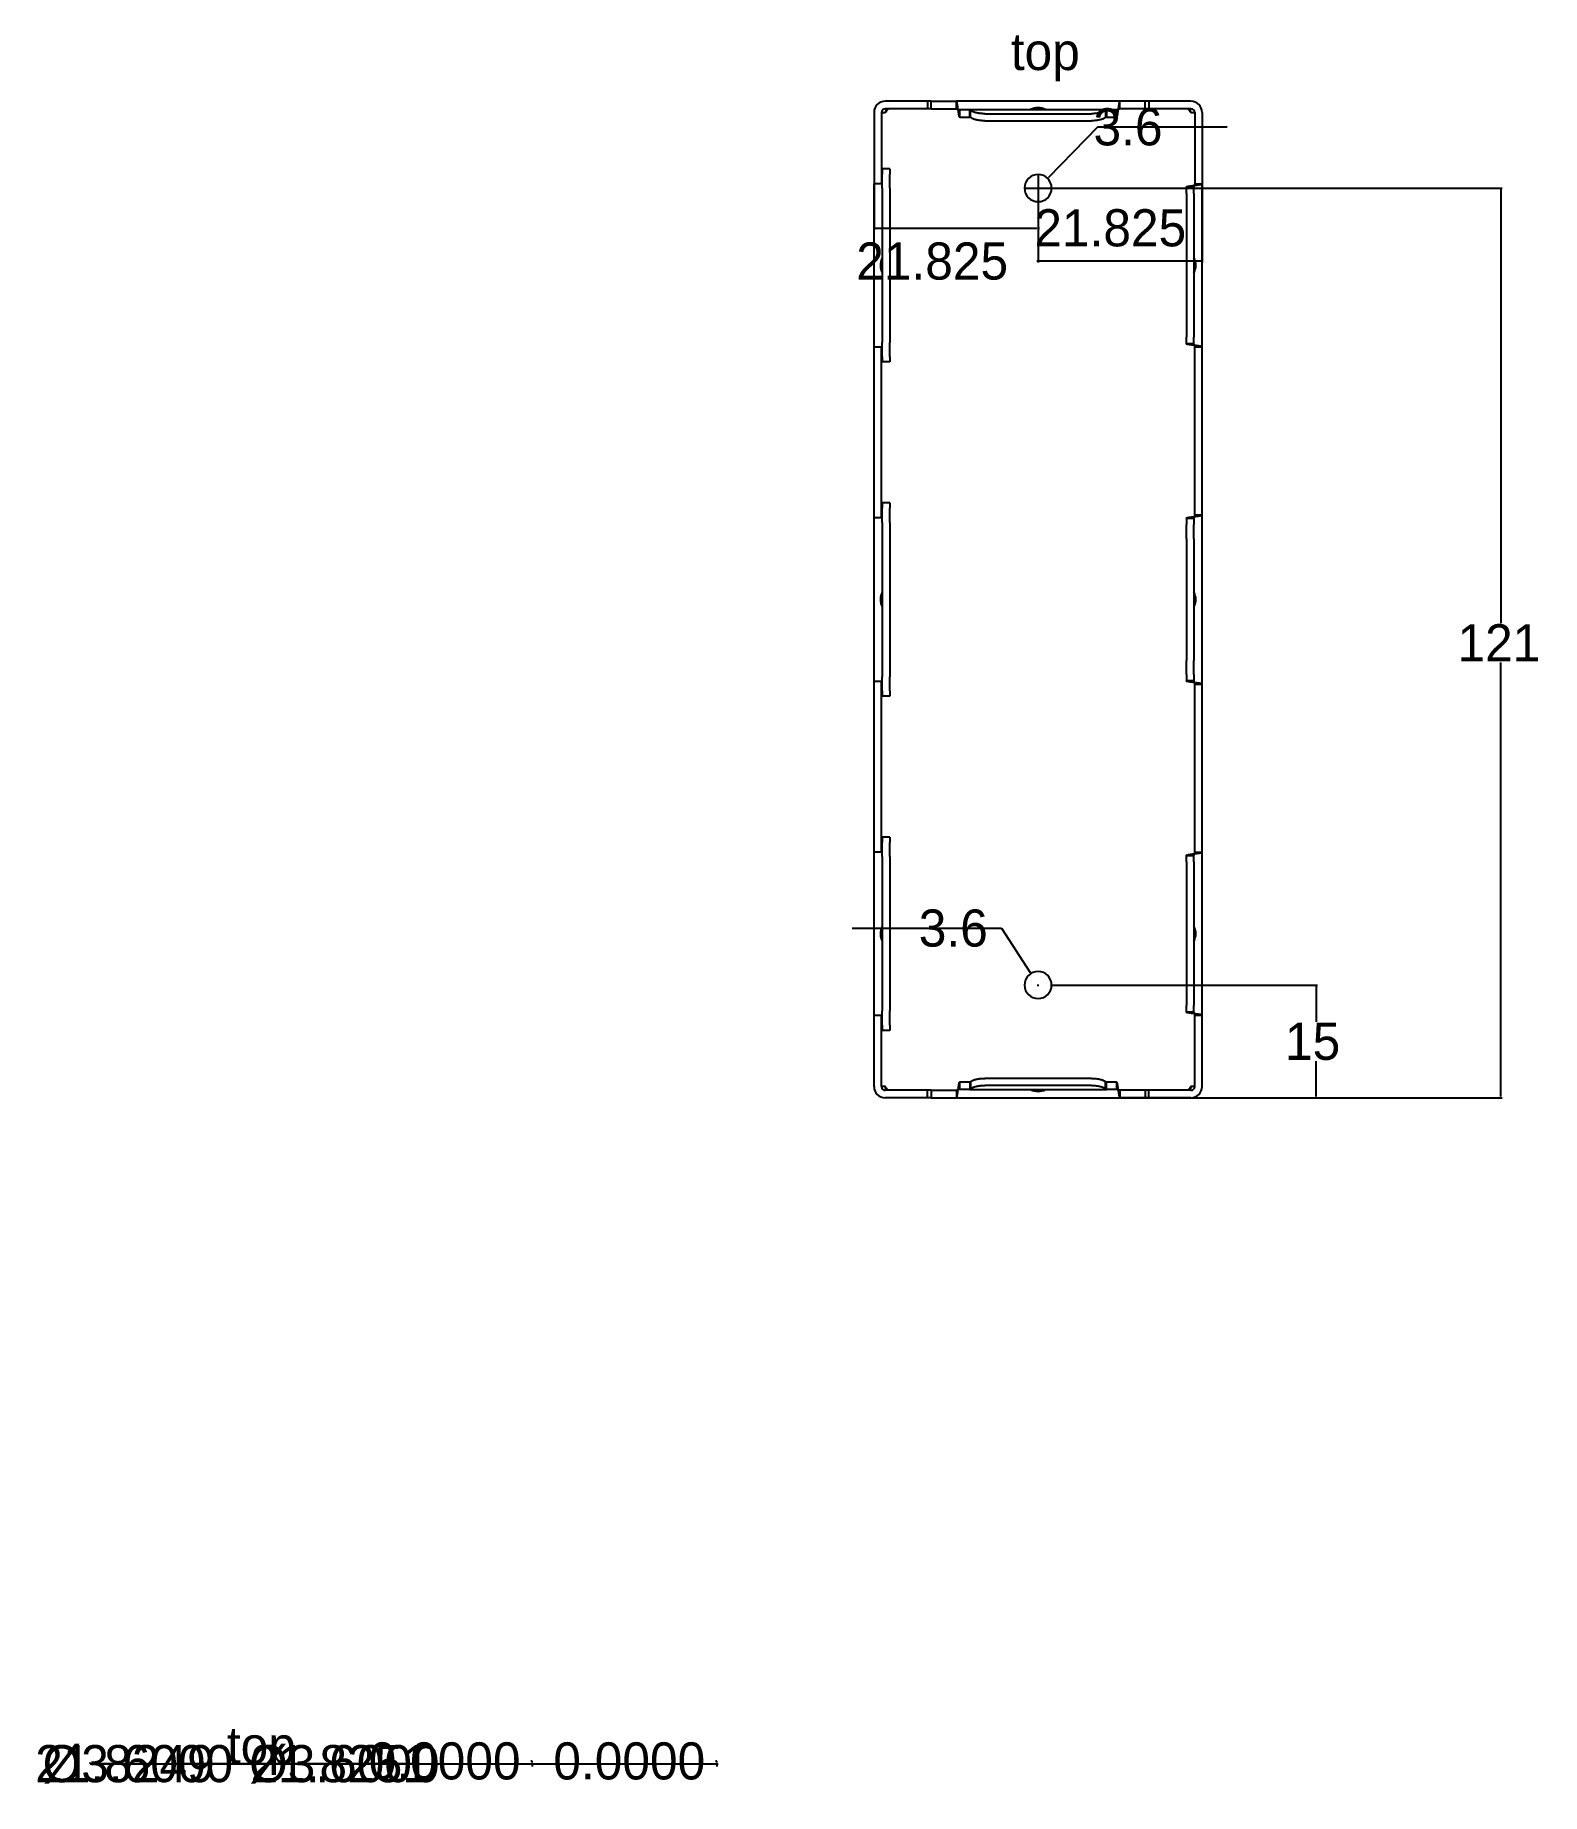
# Model space of a CAD drawing. Extents: x -29 to 171, y -4 to 230.
import ezdxf

# ---------------------------------------------------------------- set-up
doc = ezdxf.new("R2010")
doc.units = 0
doc.header["$LTSCALE"] = 25.4
doc.linetypes.add('KÖRPER', pattern=[0])
doc.linetypes.add('ZWEISTRICHPUNKT', pattern=[0.875, 0.25, -0.125, 0.25, -0.125, 0, -0.125])
doc.layers.get('DEFPOINTS').update_dxf_attribs({"linetype": 'CONTINUOUS'})
for name, color, linetype in [('2D_ANSICHT_3_BACK', 7, 'KÖRPER'), ('2D_ANSICHT_3_BACK_DIMENSIO', 7, 'KÖRPER'), ('2D_ANSICHT_3_BACK_DRAWING_', 7, 'KÖRPER')]:
    doc.layers.add(name, color=color, linetype=linetype)
doc.dimstyles.get("Standard").update_dxf_attribs({"dimtxt": 0.18, "dimasz": 0.18, "dimexe": 0.18, "dimexo": 0.0625, "dimgap": 0.09, "dimtad": 0, "dimtih": 1, "dimtoh": 1, "dimzin": 0, "dimcen": 0.09, "dimazin": 3, "dimtfac": 1, "dimtofl": 0, "dimtmove": 0, "dimatfit": 3})

msp = doc.modelspace()

# ---------------------------------------------------------------- texts
at = {"layer": '2D_ANSICHT_3_BACK', "color": 6, "linetype": 'ZWEISTRICHPUNKT'}
for p in [(100.637, 225.289), (-3.634, 0, 136.704)]:
    msp.add_text('top', height=4.9389, dxfattribs=at).set_placement(p)

# ---------------------------------------------------------------- blocks, each defined once
blk = doc.blocks.new('*D1')
at = {"layer": '2D_ANSICHT_3_BACK_DIMENSIO', "color": 0, "linetype": 'KÖRPER'}
for p, q in [((106.13, 103.58), (141.42, 103.58)), ((141.24, 103.4), (141.24, 98.7)), ((141.24, 88.76), (141.24, 93.47)), ((118.81, 88.58), (141.42, 88.58))]:
    blk.add_line(p, q, dxfattribs=at)
at = {"layer": '2D_ANSICHT_3_BACK_DIMENSIO', "color": 0}
for points in [[(141.27, 103.4), (141.21, 103.4), (141.24, 103.58)], [(141.21, 88.76), (141.27, 88.76), (141.24, 88.58)]]:
    blk.add_solid(points, dxfattribs=at)
at = {"layer": 'DEFPOINTS', "color": 0}
for p in [(106.07, 103.58), (141.24, 103.58), (118.75, 88.58)]:
    blk.add_point(p, dxfattribs=at)
at = {"layer": '2D_ANSICHT_3_BACK_DIMENSIO', "color": 0}
blk.add_text('15', height=4.939, dxfattribs=at).set_placement((137.11, 93.64))
blk = doc.blocks.new('*D2')
at = {"layer": '2D_ANSICHT_3_BACK_DIMENSIO', "color": 0, "linetype": 'KÖRPER'}
for p, q in [((102.53, 209.58), (165.98, 209.58)), ((165.8, 209.4), (165.8, 151.7)), ((165.8, 88.76), (165.8, 146.47)), ((90.11, 88.58), (165.98, 88.58))]:
    blk.add_line(p, q, dxfattribs=at)
at = {"layer": '2D_ANSICHT_3_BACK_DIMENSIO', "color": 0}
for points in [[(165.83, 209.4), (165.77, 209.4), (165.8, 209.58)], [(165.77, 88.76), (165.83, 88.76), (165.8, 88.58)]]:
    blk.add_solid(points, dxfattribs=at)
at = {"layer": 'DEFPOINTS', "color": 0}
for p in [(102.47, 209.58), (165.8, 209.58), (90.05, 88.58)]:
    blk.add_point(p, dxfattribs=at)
at = {"layer": '2D_ANSICHT_3_BACK_DIMENSIO', "color": 0}
blk.add_text('121', height=4.939, dxfattribs=at).set_placement((160.05, 146.64))
blk = doc.blocks.new('*D3')
at = {"layer": '2D_ANSICHT_3_BACK_DIMENSIO', "color": 0, "linetype": 'KÖRPER'}
for p, q in [((126.1, 215.84), (126.1, 199.69)), ((104.27, 211.32), (104.27, 199.69)), ((104.27, 199.87), (104.09, 199.87)), ((125.92, 199.87), (104.45, 199.87))]:
    blk.add_line(p, q, dxfattribs=at)
at = {"layer": '2D_ANSICHT_3_BACK_DIMENSIO', "color": 0}
for points in [[(104.45, 199.9), (104.45, 199.84), (104.27, 199.87)], [(125.92, 199.84), (125.92, 199.9), (126.1, 199.87)]]:
    blk.add_solid(points, dxfattribs=at)
at = {"layer": 'DEFPOINTS', "color": 0}
for p in [(126.1, 215.91), (104.27, 211.38), (104.27, 199.87)]:
    blk.add_point(p, dxfattribs=at)
at = {"layer": '2D_ANSICHT_3_BACK_DIMENSIO', "color": 0}
blk.add_text('21.825', height=4.939, dxfattribs=at).set_placement((80.08, 197.42))
blk = doc.blocks.new('*D4')
at = {"layer": '2D_ANSICHT_3_BACK_DIMENSIO', "color": 0, "linetype": 'KÖRPER'}
for p, q in [((104.27, 211.32), (104.27, 204.1)), ((82.45, 210.1), (82.45, 204.1)), ((82.63, 204.28), (104.09, 204.28)), ((104.27, 204.28), (104.45, 204.28))]:
    blk.add_line(p, q, dxfattribs=at)
at = {"layer": '2D_ANSICHT_3_BACK_DIMENSIO', "color": 0}
for points in [[(82.63, 204.31), (82.63, 204.25), (82.45, 204.28)], [(104.09, 204.25), (104.09, 204.31), (104.27, 204.28)]]:
    blk.add_solid(points, dxfattribs=at)
at = {"layer": 'DEFPOINTS', "color": 0}
for p in [(104.27, 211.38), (82.45, 210.16), (104.27, 204.28)]:
    blk.add_point(p, dxfattribs=at)
at = {"layer": '2D_ANSICHT_3_BACK_DIMENSIO', "color": 0}
blk.add_text('21.825', height=4.939, dxfattribs=at).set_placement((103.77, 201.84))
blk = doc.blocks.new('*D5')
at = {"layer": '2D_ANSICHT_3_BACK_DIMENSIO', "color": 0, "linetype": 'KÖRPER'}
for p, q in [((112.16, 217.71), (105.65, 211.01)), ((129.42, 217.71), (112.16, 217.71)), ((104.18, 209.58), (104.36, 209.58)), ((104.27, 209.49), (104.27, 209.67))]:
    blk.add_line(p, q, dxfattribs=at)
at = {"layer": '2D_ANSICHT_3_BACK_DIMENSIO', "color": 0}
blk.add_solid([(105.63, 211.03), (105.67, 210.98), (105.52, 210.88)], dxfattribs=at)
at = {"layer": 'DEFPOINTS', "color": 0}
for p in [(105.52, 210.88), (103.02, 208.29)]:
    blk.add_point(p, dxfattribs=at)
at = {"layer": '2D_ANSICHT_3_BACK_DIMENSIO', "color": 0}
blk.add_text('3.6', height=4.939, dxfattribs=at).set_placement((111.64, 215.27))
blk = doc.blocks.new('*D6')
at = {"layer": '2D_ANSICHT_3_BACK_DIMENSIO', "color": 0, "linetype": 'KÖRPER'}
for p, q in [((79.56, 111.15), (99.42, 111.15)), ((99.42, 111.15), (103.2, 105.25)), ((104.18, 103.58), (104.36, 103.58)), ((104.27, 103.49), (104.27, 103.67))]:
    blk.add_line(p, q, dxfattribs=at)
at = {"layer": '2D_ANSICHT_3_BACK_DIMENSIO', "color": 0}
blk.add_solid([(103.18, 105.23), (103.23, 105.27), (103.3, 105.1)], dxfattribs=at)
at = {"layer": 'DEFPOINTS', "color": 0}
for p in [(103.3, 105.1), (105.24, 102.07)]:
    blk.add_point(p, dxfattribs=at)
at = {"layer": '2D_ANSICHT_3_BACK_DIMENSIO', "color": 0}
blk.add_text('3.6', height=4.939, dxfattribs=at).set_placement((88.4, 108.7))
blk = doc.blocks.new('*D7')
at = {"layer": '2D_ANSICHT_3_BACK_DIMENSIO', "color": 0, "linetype": 'KÖRPER'}
for p, q in [((1.86, 0), (37.15, 0)), ((14.54, 0), (37.15, 0)), ((36.97, 0.36), (36.79, 0.36)), ((36.97, 0.18), (36.97, 0.36)), ((36.97, -0.18), (36.97, -0.36))]:
    blk.add_line(p, q, dxfattribs=at)
at = {"layer": '2D_ANSICHT_3_BACK_DIMENSIO', "color": 0}
for points in [[(36.94, 0.18), (37, 0.18), (36.97, 0)], [(37, -0.18), (36.94, -0.18), (36.97, 0)]]:
    blk.add_solid(points, dxfattribs=at)
at = {"layer": 'DEFPOINTS', "color": 0}
for p in [(1.8, 0), (14.48, 0), (36.97, 0)]:
    blk.add_point(p, dxfattribs=at)
at = {"layer": '2D_ANSICHT_3_BACK_DIMENSIO', "color": 0}
blk.add_text('0.0000', height=4.939, dxfattribs=at).set_placement((15.23, -2.08))
blk = doc.blocks.new('*D8')
at = {"layer": '2D_ANSICHT_3_BACK_DIMENSIO', "color": 0, "linetype": 'KÖRPER'}
for p, q in [((-14.16, 0), (61.71, 0)), ((-1.74, 0), (61.71, 0)), ((61.53, 0.36), (61.35, 0.36)), ((61.53, 0.18), (61.53, 0.36)), ((61.53, -0.18), (61.53, -0.36))]:
    blk.add_line(p, q, dxfattribs=at)
at = {"layer": '2D_ANSICHT_3_BACK_DIMENSIO', "color": 0}
for points in [[(61.5, 0.18), (61.56, 0.18), (61.53, 0)], [(61.56, -0.18), (61.5, -0.18), (61.53, 0)]]:
    blk.add_solid(points, dxfattribs=at)
at = {"layer": 'DEFPOINTS', "color": 0}
for p in [(-14.22, 0), (-1.8, 0), (61.53, 0)]:
    blk.add_point(p, dxfattribs=at)
at = {"layer": '2D_ANSICHT_3_BACK_DIMENSIO', "color": 0}
blk.add_text('0.0000', height=4.939, dxfattribs=at).set_placement((39.79, -2.08))
blk = doc.blocks.new('*D9')
at = {"layer": '2D_ANSICHT_3_BACK_DIMENSIO', "color": 0, "linetype": 'KÖRPER'}
for p, q in [((0, 0), (-0.18, 0)), ((0, 0.06), (0, 0.18)), ((21.65, 0), (0.18, 0)), ((21.83, 0.06), (21.83, 0.18))]:
    blk.add_line(p, q, dxfattribs=at)
at = {"layer": '2D_ANSICHT_3_BACK_DIMENSIO', "color": 0}
for points in [[(0.18, 0.03), (0.18, -0.03), (0, 0)], [(21.65, -0.03), (21.65, 0.03), (21.83, 0)]]:
    blk.add_solid(points, dxfattribs=at)
at = {"layer": 'DEFPOINTS', "color": 0}
for p in [(0, 0), (0, 0), (21.83, 0)]:
    blk.add_point(p, dxfattribs=at)
at = {"layer": '2D_ANSICHT_3_BACK_DIMENSIO', "color": 0}
blk.add_text('21.8249', height=4.939, dxfattribs=at).set_placement((-29.13, -2.44))
blk = doc.blocks.new('*D10')
at = {"layer": '2D_ANSICHT_3_BACK_DIMENSIO', "color": 0, "linetype": 'KÖRPER'}
for p, q in [((-21.82, 0.06), (-21.82, 0.18)), ((-21.64, 0), (-0.18, 0)), ((0, 0.06), (0, 0.18)), ((0, 0), (0.18, 0))]:
    blk.add_line(p, q, dxfattribs=at)
at = {"layer": '2D_ANSICHT_3_BACK_DIMENSIO', "color": 0}
for points in [[(-21.64, 0.03), (-21.64, -0.03), (-21.82, 0)], [(-0.18, -0.03), (-0.18, 0.03), (0, 0)]]:
    blk.add_solid(points, dxfattribs=at)
at = {"layer": 'DEFPOINTS', "color": 0}
for p in [(-21.82, 0), (0, 0), (0, 0)]:
    blk.add_point(p, dxfattribs=at)
at = {"layer": '2D_ANSICHT_3_BACK_DIMENSIO', "color": 0}
blk.add_text('21.8251', height=4.939, dxfattribs=at).set_placement((-0.5, -2.44))
blk = doc.blocks.new('*D11')
at = {"layer": '2D_ANSICHT_3_BACK_DIMENSIO', "color": 0, "linetype": 'KÖRPER'}
for p, q in [((-0.09, 0), (0.09, 0)), ((0, -0.09), (0, 0.09)), ((0, 0), (1.43, 0))]:
    blk.add_line(p, q, dxfattribs=at)
at = {"layer": '2D_ANSICHT_3_BACK_DIMENSIO', "color": 0}
blk.add_solid([(1.43, 0.03), (1.43, -0.03), (1.25, 0)], dxfattribs=at)
at = {"layer": 'DEFPOINTS', "color": 0}
for p in [(-1.25, 0), (1.25, 0)]:
    blk.add_point(p, dxfattribs=at)
at = {"layer": '2D_ANSICHT_3_BACK_DIMENSIO', "color": 0}
blk.add_text('Ø3.6000', height=4.939, dxfattribs=at).set_placement((-0.68, -2.44))
blk = doc.blocks.new('*D12')
at = {"layer": '2D_ANSICHT_3_BACK_DIMENSIO', "color": 0, "linetype": 'KÖRPER'}
for p, q in [((0, 0), (-1.15, 0)), ((-0.09, 0), (0.09, 0)), ((0, -0.09), (0, 0.09))]:
    blk.add_line(p, q, dxfattribs=at)
at = {"layer": '2D_ANSICHT_3_BACK_DIMENSIO', "color": 0}
blk.add_solid([(-1.15, -0.03), (-1.15, 0.03), (-0.97, 0)], dxfattribs=at)
at = {"layer": 'DEFPOINTS', "color": 0}
for p in [(-0.97, 0), (0.97, 0)]:
    blk.add_point(p, dxfattribs=at)
at = {"layer": '2D_ANSICHT_3_BACK_DIMENSIO', "color": 0}
blk.add_text('Ø3.6000', height=4.939, dxfattribs=at).set_placement((-28.14, -2.44))

# ---------------------------------------------------------------- dimensions: what is measured, and where the dimension line sits
at = {"layer": '2D_ANSICHT_3_BACK_DIMENSIO', "color": 18, "linetype": 'KÖRPER'}
for p1, p2, picture, middle in [((103.017, 208.293), (105.524, 210.876), '*D5', (129.241, 217.711)), ((105.243, 102.07), (103.299, 105.1), '*D6', (79.741, 111.148))]:
    dim = msp.add_diameter_dim_2p(p1=p1, p2=p2, text='3.6', dimstyle='STANDARD', override={"dimtxt": 4.938889, "dimtmove": 1}, dxfattribs=at)
    dim.commit()
    dim.dimension.update_dxf_attribs({"geometry": picture, "text_midpoint": middle, "dimtype": 163})
for base, p1, picture, middle in [((104.271, 199.87), (126.096, 215.907), '*D3', (92.424, 199.87)), ((104.271, 204.284), (82.446, 210.16), '*D4', (116.117, 204.284))]:
    dim = msp.add_linear_dim(base=base, p1=p1, p2=(104.271, 211.385), text='21.825', dimstyle='STANDARD', override={"dimtxt": 4.938889}, dxfattribs=at)
    dim.commit()
    dim.dimension.update_dxf_attribs({"geometry": picture, "text_midpoint": middle})
for base, p1, p2, text, picture, middle in [((165.798, 209.585), (90.046, 88.585), (102.471, 209.585), '121', '*D2', (165.798, 149.085)), ((141.238, 103.585), (118.746, 88.585), (106.071, 103.585), '15', '*D1', (141.238, 96.085))]:
    dim = msp.add_linear_dim(base=base, p1=p1, p2=p2, angle=90, text=text, dimstyle='STANDARD', override={"dimtxt": 4.938889}, dxfattribs=at)
    dim.commit()
    dim.dimension.update_dxf_attribs({"geometry": picture, "text_midpoint": middle})
for p1, picture, middle in [((21.825, 0, 127.322), '*D9', (-14.3161, 0)), ((-21.825, 0, 121.575), '*D10', (13.4669, 0))]:
    dim = msp.add_linear_dim(base=(0.0001, 0), p1=p1, p2=(0.0001, 0, 122.8), dimstyle='STANDARD', override={"dimtxt": 4.938889}, dxfattribs=at)
    dim.commit()
    dim.dimension.update_dxf_attribs({"geometry": picture, "text_midpoint": middle})
for p1, p2, picture, middle in [((0.972, 0, 13.485), (-0.972, 0, 16.515), '*D12', (-24.53, 0, 22.564)), ((-1.254, 0, 119.708), (1.254, 0, 122.292), '*D11', (24.97, 0, 129.126))]:
    dim = msp.add_diameter_dim_2p(p1=p1, p2=p2, dimstyle='STANDARD', override={"dimtxt": 4.938889, "dimtmove": 1}, dxfattribs=at)
    dim.commit()
    dim.dimension.update_dxf_attribs({"geometry": picture, "text_midpoint": middle, "dimtype": 163})
for base, p1, p2, picture, middle in [((61.527040549, 0), (-14.225, 0), (-1.79985049, 0, 121), '*D8', (50.907598882, 0.36)), ((36.967652128, 0), (14.475, 0), (1.80014951, 0, 15), '*D7', (26.348210462, 0.36))]:
    dim = msp.add_linear_dim(base=base, p1=p1, p2=p2, angle=90, dimstyle='STANDARD', override={"dimtxt": 4.938889}, dxfattribs=at)
    dim.commit()
    dim.dimension.update_dxf_attribs({"geometry": picture, "text_midpoint": middle})

# ---------------------------------------------------------------- linework, layer by layer
at = {"layer": '2D_ANSICHT_3_BACK_DRAWING_', "color": 5, "linetype": 'KÖRPER'}
for p, q in [((89.546, 221.135), (83.946, 221.135)), ((89.546, 220.135), (83.946, 220.135)), ((89.546, 221.135), (89.546, 220.135)), ((90.046, 221.135), (89.546, 221.135)), ((90.046, 220.135), (89.546, 220.135)), ((90.046, 221.135), (93.421, 221.135)), ((90.046, 220.135), (90.046, 221.135)), ((90.046, 220.135), (93.421, 220.135)), ((115.121, 221.135), (93.421, 221.135)), ((93.621, 220.115), (93.643, 220.055)), ((93.843, 220.035), (95.188, 220.035)), ((95.188, 220.035), (113.353, 220.035)), ((95.293, 219.944), (95.307, 219.931)), ((113.234, 219.931), (113.248, 219.944)), ((113.353, 220.035), (114.699, 220.035)), ((114.899, 220.055), (114.92, 220.115)), ((118.496, 221.135), (115.121, 221.135)), ((118.496, 220.135), (115.121, 220.135)), ((118.996, 221.135), (118.496, 221.135)), ((118.496, 220.135), (118.496, 221.135)), ((118.996, 220.135), (118.496, 220.135)), ((124.596, 221.135), (118.996, 221.135)), ((118.996, 221.135), (118.996, 220.135)), ((124.596, 220.135), (118.996, 220.135)), ((82.446, 219.635), (82.446, 210.16)), ((83.446, 219.635), (83.446, 210.16)), ((83.446, 219.635), (83.946, 219.635)), ((93.843, 219.035), (95.188, 219.035)), ((95.293, 219.005), (95.307, 218.991)), ((97.187, 219.481), (111.354, 219.481)), ((97.187, 218.541), (111.354, 218.541)), ((113.234, 218.991), (113.248, 219.005)), ((113.353, 219.035), (114.699, 219.035)), ((124.596, 219.635), (125.096, 219.635)), ((125.096, 219.635), (125.096, 210.16)), ((126.096, 219.635), (126.096, 210.16)), ((84.546, 212.16), (83.546, 212.16)), ((83.546, 212.16), (83.546, 211.456)), ((83.546, 209.576), (83.546, 211.456)), ((84.546, 212.16), (84.546, 211.456)), ((84.546, 209.576), (84.546, 211.456)), ((83.466, 210.16), (82.446, 210.16)), ((82.446, 188.46), (82.446, 210.16)), ((83.466, 210.16), (83.526, 210.16)), ((83.546, 210.16), (83.526, 210.16)), ((83.546, 209.576), (83.546, 189.043)), ((84.546, 209.576), (84.546, 189.043)), ((123.996, 208.873), (123.996, 209.738)), ((123.996, 208.873), (123.996, 206.994)), ((124.996, 208.873), (124.996, 209.738)), ((124.996, 208.873), (124.996, 206.994)), ((125.016, 209.938), (125.076, 209.96)), ((126.096, 188.46), (126.096, 210.16)), ((123.996, 206.994), (123.996, 191.625)), ((124.996, 206.994), (124.996, 191.625)), ((123.996, 191.625), (123.996, 189.746)), ((123.996, 188.882), (123.996, 189.746)), ((124.996, 191.625), (124.996, 189.746)), ((124.996, 188.882), (124.996, 189.746)), ((82.446, 165.71), (82.446, 188.46)), ((82.446, 188.46), (83.466, 188.46)), ((83.446, 165.71), (83.446, 188.46)), ((83.526, 188.46), (83.466, 188.46)), ((83.526, 188.46), (83.546, 188.46)), ((83.546, 187.164), (83.546, 189.043)), ((83.546, 187.164), (83.546, 186.46)), ((84.546, 187.164), (84.546, 189.043)), ((84.546, 187.164), (84.546, 186.46)), ((125.076, 188.66), (125.016, 188.682)), ((125.096, 166.11), (125.096, 188.46)), ((126.096, 166.11), (126.096, 188.46)), ((84.546, 186.46), (83.546, 186.46)), ((84.546, 167.71), (83.546, 167.71)), ((83.546, 167.71), (83.546, 167.006)), ((83.546, 165.126), (83.546, 167.006)), ((84.546, 167.71), (84.546, 167.006)), ((84.546, 165.126), (84.546, 167.006)), ((126.096, 143.61), (126.096, 166.11)), ((82.446, 144.01), (82.446, 165.71)), ((83.466, 165.71), (82.446, 165.71)), ((83.466, 165.71), (83.526, 165.71)), ((83.546, 165.71), (83.526, 165.71)), ((83.546, 165.126), (83.546, 144.593)), ((84.546, 165.126), (84.546, 144.593)), ((123.996, 165.688), (123.996, 164.823)), ((123.996, 162.944), (123.996, 164.823)), ((124.996, 165.688), (124.996, 164.823)), ((124.996, 162.944), (124.996, 164.823)), ((125.076, 165.91), (125.016, 165.888)), ((123.996, 162.944), (123.996, 146.775)), ((124.996, 162.944), (124.996, 146.775)), ((123.996, 144.896), (123.996, 146.775)), ((124.996, 144.896), (124.996, 146.775)), ((82.446, 121.26), (82.446, 144.01)), ((82.446, 144.01), (83.466, 144.01)), ((83.446, 121.26), (83.446, 144.01)), ((83.526, 144.01), (83.466, 144.01)), ((83.526, 144.01), (83.546, 144.01)), ((83.546, 142.714), (83.546, 144.593)), ((83.546, 142.714), (83.546, 142.01)), ((84.546, 142.714), (84.546, 144.593)), ((84.546, 142.714), (84.546, 142.01)), ((123.996, 144.896), (123.996, 144.032)), ((124.996, 144.896), (124.996, 144.032)), ((125.016, 143.832), (125.076, 143.81)), ((125.096, 121.26), (125.096, 143.61)), ((126.096, 121.26), (126.096, 143.61)), ((84.546, 142.01), (83.546, 142.01)), ((84.546, 123.26), (83.546, 123.26)), ((83.546, 123.26), (83.546, 122.556)), ((83.546, 120.676), (83.546, 122.556)), ((84.546, 123.26), (84.546, 122.556)), ((84.546, 120.676), (84.546, 122.556)), ((82.446, 99.56), (82.446, 121.26)), ((83.466, 121.26), (82.446, 121.26)), ((83.466, 121.26), (83.526, 121.26)), ((83.546, 121.26), (83.526, 121.26)), ((83.546, 120.676), (83.546, 100.143)), ((84.546, 120.676), (84.546, 100.143)), ((123.996, 119.973), (123.996, 120.838)), ((123.996, 119.973), (123.996, 118.094)), ((124.996, 119.973), (124.996, 120.838)), ((124.996, 119.973), (124.996, 118.094)), ((125.016, 121.038), (125.076, 121.06)), ((126.096, 99.56), (126.096, 121.26)), ((123.996, 118.094), (123.996, 102.725)), ((124.996, 118.094), (124.996, 102.725)), ((123.996, 102.725), (123.996, 100.846)), ((123.996, 99.982), (123.996, 100.846)), ((124.996, 102.725), (124.996, 100.846)), ((124.996, 99.982), (124.996, 100.846)), ((82.446, 90.085), (82.446, 99.56)), ((82.446, 99.56), (83.466, 99.56)), ((83.446, 90.085), (83.446, 99.56)), ((83.526, 99.56), (83.466, 99.56)), ((83.526, 99.56), (83.546, 99.56)), ((83.546, 98.264), (83.546, 100.143)), ((83.546, 98.264), (83.546, 97.56)), ((84.546, 98.264), (84.546, 100.143)), ((84.546, 98.264), (84.546, 97.56)), ((125.076, 99.76), (125.016, 99.782)), ((125.096, 90.085), (125.096, 99.56)), ((126.096, 90.085), (126.096, 99.56)), ((84.546, 97.56), (83.546, 97.56)), ((83.946, 90.085), (83.446, 90.085)), ((89.546, 89.585), (83.946, 89.585)), ((90.046, 89.585), (89.546, 89.585)), ((89.546, 88.585), (89.546, 89.585)), ((90.046, 89.585), (90.046, 88.585)), ((90.046, 89.585), (93.421, 89.585)), ((93.643, 89.665), (93.621, 89.605)), ((95.188, 90.685), (93.843, 90.685)), ((95.188, 89.685), (93.843, 89.685)), ((95.188, 89.685), (113.353, 89.685)), ((95.307, 90.728), (95.293, 90.715)), ((95.307, 89.789), (95.293, 89.775)), ((111.354, 91.178), (97.187, 91.178)), ((111.354, 90.239), (97.187, 90.239)), ((113.248, 90.715), (113.234, 90.728)), ((113.248, 89.775), (113.234, 89.789)), ((114.699, 90.685), (113.353, 90.685)), ((114.699, 89.685), (113.353, 89.685)), ((114.92, 89.605), (114.899, 89.665)), ((118.496, 89.585), (115.121, 89.585)), ((118.496, 89.585), (118.496, 88.585)), ((118.996, 89.585), (118.496, 89.585)), ((118.996, 88.585), (118.996, 89.585)), ((124.596, 89.585), (118.996, 89.585)), ((125.096, 90.085), (124.596, 90.085)), ((89.546, 88.585), (83.946, 88.585)), ((90.046, 88.585), (89.546, 88.585)), ((90.046, 88.585), (93.421, 88.585)), ((93.421, 88.585), (115.121, 88.585)), ((118.496, 88.585), (115.121, 88.585)), ((118.996, 88.585), (118.496, 88.585)), ((124.596, 88.585), (118.996, 88.585)), ((-21.825, 0, 77.125), (-21.825, 0, 99.875)), ((-21.825, 0, 32.675), (-21.825, 0, 55.425)), ((-21.825, 0, 1.5), (-21.825, 0, 10.975)), ((-20.805, 0, 121.575), (-21.825, 0, 121.575)), ((-21.825, 0, 131.05), (-21.825, 0, 121.575)), ((-21.825, 0, 99.875), (-20.805, 0, 99.875)), ((-21.825, 0, 55.425), (-21.825, 0, 77.125)), ((-21.825, 0, 10.975), (-21.825, 0, 32.675)), ((-20.805, 0, 77.125), (-21.825, 0, 77.125)), ((-21.825, 0, 99.875), (-21.825, 0, 121.575)), ((-21.825, 0, 10.975), (-20.805, 0, 10.975)), ((-21.825, 0, 55.425), (-20.805, 0, 55.425)), ((-20.805, 0, 32.675), (-21.825, 0, 32.675)), ((-20.825, 0, 32.675), (-20.825, 0, 55.425)), ((-20.825, 0, 77.125), (-20.825, 0, 99.875)), ((-20.825, 0, 1.5), (-20.825, 0, 10.975)), ((-20.825, 0, 131.05), (-20.825, 0, 121.575)), ((-20.325, 0, 1.5), (-20.825, 0, 1.5)), ((-20.825, 0, 131.05), (-20.325, 0, 131.05)), ((-20.745, 0, 10.975), (-20.805, 0, 10.975)), ((-20.745, 0, 99.875), (-20.805, 0, 99.875)), ((-20.805, 0, 121.575), (-20.745, 0, 121.575)), ((-20.745, 0, 55.425), (-20.805, 0, 55.425)), ((-20.805, 0, 77.125), (-20.745, 0, 77.125)), ((-20.805, 0, 32.675), (-20.745, 0, 32.675)), ((-20.745, 0, 10.975), (-20.725, 0, 10.975)), ((-20.745, 0, 55.425), (-20.725, 0, 55.425)), ((-20.725, 0, 77.125), (-20.745, 0, 77.125)), ((-20.745, 0, 99.875), (-20.725, 0, 99.875)), ((-20.725, 0, 121.575), (-20.745, 0, 121.575)), ((-20.725, 0, 32.675), (-20.745, 0, 32.675)), ((-19.725, 0, 34.675), (-20.725, 0, 34.675)), ((-20.725, 0, 76.542), (-20.725, 0, 78.421)), ((-19.725, 0, 8.975), (-20.725, 0, 8.975)), ((-20.725, 0, 9.679), (-20.725, 0, 11.558)), ((-20.725, 0, 32.092), (-20.725, 0, 11.558)), ((-20.725, 0, 98.579), (-20.725, 0, 97.875)), ((-19.725, 0, 79.125), (-20.725, 0, 79.125)), ((-20.725, 0, 76.542), (-20.725, 0, 56.008)), ((-20.725, 0, 34.675), (-20.725, 0, 33.971)), ((-20.725, 0, 120.992), (-20.725, 0, 122.871)), ((-20.725, 0, 9.679), (-20.725, 0, 8.975)), ((-20.725, 0, 98.579), (-20.725, 0, 100.458)), ((-20.725, 0, 32.092), (-20.725, 0, 33.971)), ((-20.725, 0, 54.129), (-20.725, 0, 53.425)), ((-19.725, 0, 123.575), (-20.725, 0, 123.575)), ((-20.725, 0, 79.125), (-20.725, 0, 78.421)), ((-20.725, 0, 120.992), (-20.725, 0, 100.458)), ((-19.725, 0, 53.425), (-20.725, 0, 53.425)), ((-20.725, 0, 54.129), (-20.725, 0, 56.008)), ((-20.725, 0, 123.575), (-20.725, 0, 122.871)), ((-19.725, 0, 97.875), (-20.725, 0, 97.875)), ((-14.725, 0, 132.55), (-20.325, 0, 132.55)), ((-14.725, 0, 1), (-20.325, 0, 1)), ((-14.725, 0), (-20.325, 0)), ((-14.725, 0, 131.55), (-20.325, 0, 131.55)), ((-19.725, 0, 9.679), (-19.725, 0, 11.558)), ((-19.725, 0, 76.542), (-19.725, 0, 78.421)), ((-19.725, 0, 54.129), (-19.725, 0, 56.008)), ((-19.725, 0, 76.542), (-19.725, 0, 56.008)), ((-19.725, 0, 54.129), (-19.725, 0, 53.425)), ((-19.725, 0, 123.575), (-19.725, 0, 122.871)), ((-19.725, 0, 98.579), (-19.725, 0, 97.875)), ((-19.725, 0, 34.675), (-19.725, 0, 33.971)), ((-19.725, 0, 79.125), (-19.725, 0, 78.421)), ((-19.725, 0, 120.992), (-19.725, 0, 100.458)), ((-19.725, 0, 120.992), (-19.725, 0, 122.871)), ((-19.725, 0, 9.679), (-19.725, 0, 8.975)), ((-19.725, 0, 32.092), (-19.725, 0, 11.558)), ((-19.725, 0, 98.579), (-19.725, 0, 100.458)), ((-19.725, 0, 32.092), (-19.725, 0, 33.971)), ((-14.725, 0, 132.55), (-14.725, 0, 131.55)), ((-14.225, 0), (-14.725, 0)), ((-14.225, 0, 132.55), (-14.725, 0, 132.55)), ((-14.225, 0, 1), (-14.725, 0, 1)), ((-14.725, 0), (-14.725, 0, 1)), ((-14.225, 0, 131.55), (-14.725, 0, 131.55)), ((-14.225, 0, 131.55), (-10.85, 0, 131.55)), ((-14.225, 0, 132.55), (-10.85, 0, 132.55)), ((-14.225, 0, 1), (-14.225, 0)), ((-14.225, 0, 131.55), (-14.225, 0, 132.55)), ((-14.225, 0, 1), (-10.85, 0, 1)), ((-14.225, 0), (-10.85, 0)), ((-10.85, 0), (10.85, 0)), ((10.85, 0, 132.55), (-10.85, 0, 132.55)), ((-10.628, 0, 1.08), (-10.65, 0, 1.02)), ((-10.65, 0, 131.53), (-10.628, 0, 131.47)), ((-10.428, 0, 131.45), (-9.083, 0, 131.45)), ((-9.083, 0, 2.1), (-10.428, 0, 2.1)), ((-10.428, 0, 130.45), (-9.083, 0, 130.45)), ((-9.083, 0, 1.1), (-10.428, 0, 1.1)), ((-9.083, 0, 131.45), (9.083, 0, 131.45)), ((-9.083, 0, 1.1), (9.083, 0, 1.1)), ((-8.977, 0, 130.42), (-8.963, 0, 130.406)), ((-8.977, 0, 131.36), (-8.963, 0, 131.346)), ((-8.963, 0, 1.204), (-8.977, 0, 1.19)), ((-8.963, 0, 2.144), (-8.977, 0, 2.13)), ((7.084, 0, 2.594), (-7.084, 0, 2.594)), ((-7.084, 0, 129.956), (7.084, 0, 129.956)), ((-7.084, 0, 130.896), (7.084, 0, 130.896)), ((7.084, 0, 1.654), (-7.084, 0, 1.654)), ((8.977, 0, 2.13), (8.963, 0, 2.144)), ((8.977, 0, 1.19), (8.963, 0, 1.204)), ((8.963, 0, 131.346), (8.977, 0, 131.36)), ((8.963, 0, 130.406), (8.977, 0, 130.42)), ((10.428, 0, 1.1), (9.083, 0, 1.1)), ((9.083, 0, 130.45), (10.428, 0, 130.45)), ((10.428, 0, 2.1), (9.083, 0, 2.1)), ((9.083, 0, 131.45), (10.428, 0, 131.45)), ((10.628, 0, 131.47), (10.65, 0, 131.53)), ((10.65, 0, 1.02), (10.628, 0, 1.08)), ((14.225, 0, 131.55), (10.85, 0, 131.55)), ((14.225, 0, 132.55), (10.85, 0, 132.55)), ((14.225, 0, 1), (10.85, 0, 1)), ((14.225, 0), (10.85, 0)), ((14.725, 0), (14.225, 0)), ((14.225, 0, 1), (14.225, 0)), ((14.725, 0, 132.55), (14.225, 0, 132.55)), ((14.725, 0, 1), (14.225, 0, 1)), ((14.725, 0, 131.55), (14.225, 0, 131.55)), ((14.225, 0, 131.55), (14.225, 0, 132.55)), ((20.325, 0, 132.55), (14.725, 0, 132.55)), ((14.725, 0), (14.725, 0, 1)), ((20.325, 0), (14.725, 0)), ((14.725, 0, 132.55), (14.725, 0, 131.55)), ((20.325, 0, 1), (14.725, 0, 1)), ((20.325, 0, 131.55), (14.725, 0, 131.55)), ((19.725, 0, 31.389), (19.725, 0, 32.253)), ((19.725, 0, 56.311), (19.725, 0, 55.447)), ((19.725, 0, 11.397), (19.725, 0, 12.261)), ((19.725, 0, 31.389), (19.725, 0, 29.509)), ((19.725, 0, 14.141), (19.725, 0, 12.261)), ((19.725, 0, 56.311), (19.725, 0, 58.191)), ((19.725, 0, 100.297), (19.725, 0, 101.161)), ((19.725, 0, 118.409), (19.725, 0, 103.041)), ((19.725, 0, 103.041), (19.725, 0, 101.161)), ((19.725, 0, 120.289), (19.725, 0, 121.153)), ((19.725, 0, 77.103), (19.725, 0, 76.239)), ((19.725, 0, 74.359), (19.725, 0, 76.239)), ((19.725, 0, 74.359), (19.725, 0, 58.191)), ((19.725, 0, 120.289), (19.725, 0, 118.409)), ((19.725, 0, 29.509), (19.725, 0, 14.141)), ((20.325, 0, 131.05), (20.825, 0, 131.05)), ((20.825, 0, 1.5), (20.325, 0, 1.5)), ((20.725, 0, 31.389), (20.725, 0, 29.509)), ((20.725, 0, 29.509), (20.725, 0, 14.141)), ((20.725, 0, 120.289), (20.725, 0, 121.153)), ((20.725, 0, 100.297), (20.725, 0, 101.161)), ((20.725, 0, 103.041), (20.725, 0, 101.161)), ((20.725, 0, 77.103), (20.725, 0, 76.239)), ((20.725, 0, 31.389), (20.725, 0, 32.253)), ((20.725, 0, 120.289), (20.725, 0, 118.409)), ((20.725, 0, 74.359), (20.725, 0, 58.191)), ((20.725, 0, 11.397), (20.725, 0, 12.261)), ((20.725, 0, 56.311), (20.725, 0, 58.191)), ((20.725, 0, 74.359), (20.725, 0, 76.239)), ((20.725, 0, 118.409), (20.725, 0, 103.041)), ((20.725, 0, 14.141), (20.725, 0, 12.261)), ((20.725, 0, 56.311), (20.725, 0, 55.447)), ((20.745, 0, 55.247), (20.805, 0, 55.225)), ((20.805, 0, 77.325), (20.745, 0, 77.303)), ((20.805, 0, 11.175), (20.745, 0, 11.197)), ((20.745, 0, 32.453), (20.805, 0, 32.475)), ((20.805, 0, 100.075), (20.745, 0, 100.097)), ((20.745, 0, 121.353), (20.805, 0, 121.375)), ((20.825, 0, 77.525), (20.825, 0, 99.875)), ((20.825, 0, 131.05), (20.825, 0, 121.575)), ((20.825, 0, 1.5), (20.825, 0, 10.975)), ((20.825, 0, 32.675), (20.825, 0, 55.025)), ((21.825, 0, 77.525), (21.825, 0, 99.875)), ((21.825, 0, 10.975), (21.825, 0, 32.675)), ((21.825, 0, 99.875), (21.825, 0, 121.575)), ((21.825, 0, 32.675), (21.825, 0, 55.025)), ((21.825, 0, 131.05), (21.825, 0, 121.575)), ((21.825, 0, 55.025), (21.825, 0, 77.525)), ((21.825, 0, 1.5), (21.825, 0, 10.975))]:
    msp.add_line(p, q, dxfattribs=at)
for points in [[(93.621, 220.115), (93.619, 220.126), (93.618, 220.136), (93.617, 220.147), (93.615, 220.158), (93.614, 220.169), (93.613, 220.18), (93.611, 220.191), (93.61, 220.202), (93.608, 220.212), (93.607, 220.223), (93.606, 220.234), (93.604, 220.245), (93.603, 220.256), (93.602, 220.267), (93.6, 220.278), (93.599, 220.288), (93.598, 220.299), (93.596, 220.31), (93.595, 220.321), (93.593, 220.332), (93.592, 220.343), (93.591, 220.354), (93.589, 220.364), (93.588, 220.375), (93.586, 220.386), (93.585, 220.397), (93.584, 220.408), (93.582, 220.419), (93.581, 220.429), (93.579, 220.44), (93.578, 220.451), (93.576, 220.462), (93.575, 220.473), (93.574, 220.484), (93.572, 220.495), (93.571, 220.505), (93.569, 220.516), (93.568, 220.527), (93.566, 220.538), (93.565, 220.549), (93.563, 220.56), (93.562, 220.57), (93.56, 220.581), (93.559, 220.592), (93.557, 220.603), (93.556, 220.614), (93.554, 220.625), (93.552, 220.635), (93.551, 220.646), (93.549, 220.657), (93.548, 220.668), (93.546, 220.679), (93.544, 220.69), (93.543, 220.7), (93.541, 220.711), (93.539, 220.722), (93.538, 220.733), (93.536, 220.744), (93.534, 220.754), (93.533, 220.765), (93.531, 220.776), (93.529, 220.787), (93.527, 220.798), (93.525, 220.808), (93.524, 220.819), (93.522, 220.83), (93.52, 220.841), (93.518, 220.852), (93.516, 220.862), (93.514, 220.873), (93.512, 220.884), (93.51, 220.895), (93.508, 220.905), (93.506, 220.916), (93.503, 220.927), (93.501, 220.937), (93.499, 220.948), (93.497, 220.959), (93.494, 220.97), (93.492, 220.98), (93.489, 220.991), (93.487, 221.001), (93.484, 221.012), (93.481, 221.023), (93.478, 221.033), (93.475, 221.044), (93.471, 221.054), (93.468, 221.065), (93.464, 221.075), (93.46, 221.085), (93.456, 221.095), (93.452, 221.105), (93.446, 221.114), (93.439, 221.124), (93.431, 221.131), (93.421, 221.135)], [(93.421, 220.135), (93.424, 220.135), (93.428, 220.135), (93.431, 220.135), (93.435, 220.134), (93.439, 220.134), (93.442, 220.134), (93.446, 220.134), (93.449, 220.134), (93.453, 220.134), (93.457, 220.134), (93.46, 220.134), (93.464, 220.134), (93.467, 220.133), (93.471, 220.133), (93.474, 220.133), (93.478, 220.133), (93.482, 220.132), (93.485, 220.132), (93.489, 220.132), (93.492, 220.132), (93.496, 220.131), (93.5, 220.131), (93.503, 220.131), (93.507, 220.13), (93.51, 220.13), (93.514, 220.13), (93.517, 220.129), (93.521, 220.129), (93.525, 220.128), (93.528, 220.128), (93.532, 220.128), (93.535, 220.127), (93.539, 220.127), (93.542, 220.126), (93.546, 220.126), (93.55, 220.125), (93.553, 220.125), (93.557, 220.124), (93.56, 220.124), (93.564, 220.123), (93.567, 220.123), (93.571, 220.122), (93.575, 220.122), (93.578, 220.121), (93.582, 220.121), (93.585, 220.12), (93.589, 220.12), (93.592, 220.119), (93.596, 220.119), (93.599, 220.118), (93.603, 220.117), (93.606, 220.117), (93.61, 220.116), (93.614, 220.116), (93.617, 220.115), (93.621, 220.115)], [(93.843, 219.035), (93.832, 219.038), (93.824, 219.046), (93.817, 219.055), (93.811, 219.064), (93.807, 219.074), (93.803, 219.084), (93.799, 219.094), (93.795, 219.105), (93.792, 219.115), (93.789, 219.126), (93.785, 219.136), (93.782, 219.147), (93.779, 219.157), (93.777, 219.168), (93.774, 219.179), (93.772, 219.189), (93.769, 219.2), (93.767, 219.21), (93.764, 219.221), (93.762, 219.232), (93.76, 219.243), (93.758, 219.253), (93.756, 219.264), (93.753, 219.275), (93.751, 219.286), (93.749, 219.296), (93.747, 219.307), (93.745, 219.318), (93.743, 219.329), (93.742, 219.339), (93.74, 219.35), (93.738, 219.361), (93.736, 219.372), (93.734, 219.383), (93.732, 219.393), (93.731, 219.404), (93.729, 219.415), (93.727, 219.426), (93.725, 219.437), (93.724, 219.447), (93.722, 219.458), (93.72, 219.469), (93.719, 219.48), (93.717, 219.491), (93.716, 219.501), (93.714, 219.512), (93.712, 219.523), (93.711, 219.534), (93.709, 219.545), (93.708, 219.556), (93.706, 219.566), (93.705, 219.577), (93.703, 219.588), (93.702, 219.599), (93.7, 219.61), (93.699, 219.621), (93.697, 219.631), (93.696, 219.642), (93.694, 219.653), (93.693, 219.664), (93.691, 219.675), (93.69, 219.686), (93.688, 219.696), (93.687, 219.707), (93.685, 219.718), (93.684, 219.729), (93.683, 219.74), (93.681, 219.751), (93.68, 219.762), (93.678, 219.772), (93.677, 219.783), (93.675, 219.794), (93.674, 219.805), (93.673, 219.816), (93.671, 219.827), (93.67, 219.838), (93.668, 219.848), (93.667, 219.859), (93.666, 219.87), (93.664, 219.881), (93.663, 219.892), (93.662, 219.903), (93.66, 219.914), (93.659, 219.924), (93.657, 219.935), (93.656, 219.946), (93.655, 219.957), (93.653, 219.968), (93.652, 219.979), (93.651, 219.99), (93.649, 220), (93.648, 220.011), (93.647, 220.022), (93.645, 220.033), (93.644, 220.044), (93.643, 220.055)], [(93.643, 220.055), (93.646, 220.054), (93.65, 220.054), (93.653, 220.053), (93.657, 220.052), (93.66, 220.052), (93.664, 220.051), (93.667, 220.051), (93.671, 220.05), (93.674, 220.05), (93.678, 220.049), (93.682, 220.049), (93.685, 220.048), (93.689, 220.048), (93.692, 220.047), (93.696, 220.047), (93.699, 220.046), (93.703, 220.046), (93.707, 220.045), (93.71, 220.045), (93.714, 220.044), (93.717, 220.044), (93.721, 220.043), (93.724, 220.043), (93.728, 220.042), (93.731, 220.042), (93.735, 220.041), (93.739, 220.041), (93.742, 220.041), (93.746, 220.04), (93.749, 220.04), (93.753, 220.039), (93.756, 220.039), (93.76, 220.039), (93.764, 220.038), (93.767, 220.038), (93.771, 220.038), (93.774, 220.037), (93.778, 220.037), (93.782, 220.037), (93.785, 220.037), (93.789, 220.036), (93.792, 220.036), (93.796, 220.036), (93.8, 220.036), (93.803, 220.036), (93.807, 220.035), (93.81, 220.035), (93.814, 220.035), (93.817, 220.035), (93.821, 220.035), (93.825, 220.035), (93.828, 220.035), (93.832, 220.035), (93.835, 220.035), (93.839, 220.035), (93.843, 220.035)], [(95.188, 220.035), (95.189, 220.035), (95.191, 220.035), (95.193, 220.034), (95.194, 220.034), (95.196, 220.034), (95.198, 220.034), (95.199, 220.034), (95.201, 220.033), (95.202, 220.033), (95.204, 220.033), (95.206, 220.032), (95.207, 220.032), (95.209, 220.031), (95.21, 220.03), (95.212, 220.03), (95.213, 220.029), (95.215, 220.029), (95.216, 220.028), (95.218, 220.027), (95.219, 220.026), (95.221, 220.026), (95.222, 220.025), (95.224, 220.024), (95.225, 220.023), (95.226, 220.022), (95.228, 220.021), (95.229, 220.021), (95.23, 220.02), (95.232, 220.019), (95.233, 220.018), (95.234, 220.017), (95.236, 220.016), (95.237, 220.015), (95.238, 220.014), (95.24, 220.013), (95.241, 220.012), (95.242, 220.01), (95.243, 220.009), (95.245, 220.008), (95.246, 220.007), (95.247, 220.006), (95.248, 220.005), (95.249, 220.004), (95.25, 220.002), (95.252, 220.001), (95.253, 220), (95.254, 219.999), (95.255, 219.998), (95.256, 219.996), (95.257, 219.995), (95.258, 219.994), (95.259, 219.993), (95.26, 219.991), (95.261, 219.99), (95.263, 219.989), (95.264, 219.988), (95.265, 219.986), (95.266, 219.985), (95.267, 219.984), (95.268, 219.983), (95.269, 219.981), (95.27, 219.98), (95.271, 219.979), (95.272, 219.977), (95.273, 219.976), (95.274, 219.975), (95.274, 219.973), (95.275, 219.972), (95.276, 219.971), (95.277, 219.969), (95.278, 219.968), (95.279, 219.966), (95.28, 219.965), (95.281, 219.964), (95.282, 219.962), (95.283, 219.961), (95.284, 219.96), (95.285, 219.958), (95.285, 219.957), (95.286, 219.955), (95.287, 219.954), (95.288, 219.953), (95.289, 219.951), (95.29, 219.95), (95.291, 219.948), (95.291, 219.947), (95.292, 219.946), (95.293, 219.944)], [(97.187, 219.481), (97.166, 219.481), (97.146, 219.481), (97.125, 219.481), (97.105, 219.481), (97.084, 219.482), (97.064, 219.482), (97.044, 219.482), (97.023, 219.483), (97.003, 219.484), (96.982, 219.484), (96.962, 219.485), (96.941, 219.486), (96.921, 219.487), (96.9, 219.488), (96.88, 219.489), (96.859, 219.49), (96.839, 219.491), (96.819, 219.492), (96.798, 219.494), (96.778, 219.495), (96.757, 219.497), (96.737, 219.498), (96.716, 219.5), (96.696, 219.502), (96.676, 219.503), (96.655, 219.505), (96.635, 219.507), (96.614, 219.509), (96.594, 219.511), (96.574, 219.514), (96.553, 219.516), (96.533, 219.518), (96.513, 219.521), (96.492, 219.523), (96.472, 219.526), (96.452, 219.529), (96.432, 219.531), (96.411, 219.534), (96.391, 219.537), (96.371, 219.54), (96.35, 219.543), (96.33, 219.547), (96.31, 219.55), (96.29, 219.553), (96.27, 219.557), (96.25, 219.561), (96.229, 219.564), (96.209, 219.568), (96.189, 219.572), (96.169, 219.576), (96.149, 219.58), (96.129, 219.584), (96.109, 219.589), (96.089, 219.593), (96.069, 219.598), (96.049, 219.602), (96.029, 219.607), (96.009, 219.612), (95.989, 219.617), (95.97, 219.622), (95.95, 219.627), (95.93, 219.633), (95.91, 219.638), (95.891, 219.644), (95.871, 219.65), (95.851, 219.656), (95.832, 219.662), (95.812, 219.668), (95.793, 219.674), (95.774, 219.681), (95.754, 219.687), (95.735, 219.694), (95.716, 219.701), (95.696, 219.709), (95.677, 219.716), (95.658, 219.724), (95.639, 219.731), (95.621, 219.739), (95.602, 219.748), (95.583, 219.756), (95.565, 219.765), (95.546, 219.774), (95.528, 219.783), (95.51, 219.792), (95.492, 219.802), (95.474, 219.812), (95.456, 219.822), (95.438, 219.833), (95.421, 219.844), (95.404, 219.855), (95.387, 219.866), (95.37, 219.878), (95.354, 219.891), (95.338, 219.904), (95.323, 219.917), (95.307, 219.931)], [(113.234, 219.931), (113.219, 219.917), (113.203, 219.904), (113.187, 219.891), (113.171, 219.878), (113.154, 219.866), (113.137, 219.855), (113.12, 219.844), (113.103, 219.833), (113.085, 219.822), (113.068, 219.812), (113.05, 219.802), (113.032, 219.792), (113.013, 219.783), (112.995, 219.774), (112.977, 219.765), (112.958, 219.756), (112.939, 219.748), (112.921, 219.739), (112.902, 219.731), (112.883, 219.724), (112.864, 219.716), (112.845, 219.709), (112.826, 219.701), (112.806, 219.694), (112.787, 219.687), (112.768, 219.681), (112.748, 219.674), (112.729, 219.668), (112.709, 219.662), (112.69, 219.656), (112.67, 219.65), (112.65, 219.644), (112.631, 219.638), (112.611, 219.633), (112.591, 219.627), (112.572, 219.622), (112.552, 219.617), (112.532, 219.612), (112.512, 219.607), (112.492, 219.602), (112.472, 219.598), (112.452, 219.593), (112.432, 219.589), (112.412, 219.584), (112.392, 219.58), (112.372, 219.576), (112.352, 219.572), (112.332, 219.568), (112.312, 219.564), (112.292, 219.561), (112.271, 219.557), (112.251, 219.553), (112.231, 219.55), (112.211, 219.547), (112.191, 219.543), (112.17, 219.54), (112.15, 219.537), (112.13, 219.534), (112.11, 219.531), (112.089, 219.529), (112.069, 219.526), (112.049, 219.523), (112.028, 219.521), (112.008, 219.518), (111.988, 219.516), (111.967, 219.514), (111.947, 219.511), (111.927, 219.509), (111.906, 219.507), (111.886, 219.505), (111.866, 219.503), (111.845, 219.502), (111.825, 219.5), (111.804, 219.498), (111.784, 219.497), (111.764, 219.495), (111.743, 219.494), (111.723, 219.492), (111.702, 219.491), (111.682, 219.49), (111.661, 219.489), (111.641, 219.488), (111.62, 219.487), (111.6, 219.486), (111.58, 219.485), (111.559, 219.484), (111.539, 219.484), (111.518, 219.483), (111.498, 219.482), (111.477, 219.482), (111.457, 219.482), (111.436, 219.481), (111.416, 219.481), (111.395, 219.481), (111.375, 219.481), (111.354, 219.481)], [(113.248, 219.944), (113.249, 219.946), (113.25, 219.948), (113.251, 219.949), (113.252, 219.951), (113.253, 219.953), (113.254, 219.954), (113.255, 219.956), (113.256, 219.958), (113.258, 219.96), (113.259, 219.961), (113.26, 219.963), (113.261, 219.965), (113.262, 219.966), (113.263, 219.968), (113.264, 219.97), (113.265, 219.971), (113.266, 219.973), (113.268, 219.975), (113.269, 219.976), (113.27, 219.978), (113.271, 219.979), (113.272, 219.981), (113.274, 219.983), (113.275, 219.984), (113.276, 219.986), (113.277, 219.987), (113.279, 219.989), (113.28, 219.99), (113.281, 219.992), (113.283, 219.994), (113.284, 219.995), (113.285, 219.997), (113.287, 219.998), (113.288, 220), (113.289, 220.001), (113.291, 220.002), (113.292, 220.004), (113.294, 220.005), (113.295, 220.007), (113.297, 220.008), (113.298, 220.009), (113.3, 220.011), (113.301, 220.012), (113.303, 220.013), (113.304, 220.015), (113.306, 220.016), (113.307, 220.017), (113.309, 220.018), (113.311, 220.02), (113.312, 220.021), (113.314, 220.022), (113.316, 220.023), (113.317, 220.024), (113.319, 220.025), (113.321, 220.026), (113.323, 220.027), (113.324, 220.028), (113.326, 220.029), (113.328, 220.029), (113.33, 220.03), (113.332, 220.031), (113.334, 220.031), (113.336, 220.032), (113.338, 220.033), (113.34, 220.033), (113.341, 220.034), (113.343, 220.034), (113.345, 220.034), (113.347, 220.034), (113.349, 220.035), (113.351, 220.035), (113.353, 220.035)], [(114.899, 220.055), (114.897, 220.044), (114.896, 220.033), (114.895, 220.022), (114.893, 220.011), (114.892, 220), (114.891, 219.99), (114.889, 219.979), (114.888, 219.968), (114.886, 219.957), (114.885, 219.946), (114.884, 219.935), (114.882, 219.924), (114.881, 219.914), (114.88, 219.903), (114.878, 219.892), (114.877, 219.881), (114.875, 219.87), (114.874, 219.859), (114.873, 219.848), (114.871, 219.838), (114.87, 219.827), (114.869, 219.816), (114.867, 219.805), (114.866, 219.794), (114.864, 219.783), (114.863, 219.772), (114.862, 219.762), (114.86, 219.751), (114.859, 219.74), (114.857, 219.729), (114.856, 219.718), (114.854, 219.707), (114.853, 219.696), (114.851, 219.686), (114.85, 219.675), (114.849, 219.664), (114.847, 219.653), (114.846, 219.642), (114.844, 219.631), (114.843, 219.621), (114.841, 219.61), (114.84, 219.599), (114.838, 219.588), (114.837, 219.577), (114.835, 219.566), (114.834, 219.556), (114.832, 219.545), (114.83, 219.534), (114.829, 219.523), (114.827, 219.512), (114.826, 219.501), (114.824, 219.491), (114.822, 219.48), (114.821, 219.469), (114.819, 219.458), (114.817, 219.447), (114.816, 219.437), (114.814, 219.426), (114.812, 219.415), (114.811, 219.404), (114.809, 219.393), (114.807, 219.383), (114.805, 219.372), (114.803, 219.361), (114.802, 219.35), (114.8, 219.339), (114.798, 219.329), (114.796, 219.318), (114.794, 219.307), (114.792, 219.296), (114.79, 219.286), (114.788, 219.275), (114.786, 219.264), (114.783, 219.253), (114.781, 219.243), (114.779, 219.232), (114.777, 219.221), (114.774, 219.21), (114.772, 219.2), (114.77, 219.189), (114.767, 219.179), (114.764, 219.168), (114.762, 219.157), (114.759, 219.147), (114.756, 219.136), (114.753, 219.126), (114.749, 219.115), (114.746, 219.105), (114.742, 219.094), (114.738, 219.084), (114.734, 219.074), (114.73, 219.064), (114.724, 219.055), (114.717, 219.046), (114.709, 219.038), (114.699, 219.035)], [(114.699, 220.035), (114.702, 220.035), (114.706, 220.035), (114.709, 220.035), (114.713, 220.035), (114.717, 220.035), (114.72, 220.035), (114.724, 220.035), (114.727, 220.035), (114.731, 220.035), (114.734, 220.035), (114.738, 220.036), (114.742, 220.036), (114.745, 220.036), (114.749, 220.036), (114.752, 220.036), (114.756, 220.037), (114.76, 220.037), (114.763, 220.037), (114.767, 220.037), (114.77, 220.038), (114.774, 220.038), (114.778, 220.038), (114.781, 220.039), (114.785, 220.039), (114.788, 220.039), (114.792, 220.04), (114.795, 220.04), (114.799, 220.041), (114.803, 220.041), (114.806, 220.041), (114.81, 220.042), (114.813, 220.042), (114.817, 220.043), (114.82, 220.043), (114.824, 220.044), (114.828, 220.044), (114.831, 220.045), (114.835, 220.045), (114.838, 220.046), (114.842, 220.046), (114.845, 220.047), (114.849, 220.047), (114.852, 220.048), (114.856, 220.048), (114.86, 220.049), (114.863, 220.049), (114.867, 220.05), (114.87, 220.05), (114.874, 220.051), (114.877, 220.051), (114.881, 220.052), (114.884, 220.052), (114.888, 220.053), (114.892, 220.054), (114.895, 220.054), (114.899, 220.055)], [(115.121, 221.135), (115.11, 221.131), (115.102, 221.124), (115.095, 221.114), (115.089, 221.105), (115.085, 221.095), (115.081, 221.085), (115.077, 221.075), (115.073, 221.065), (115.07, 221.054), (115.067, 221.044), (115.063, 221.033), (115.06, 221.023), (115.057, 221.012), (115.055, 221.001), (115.052, 220.991), (115.049, 220.98), (115.047, 220.97), (115.045, 220.959), (115.042, 220.948), (115.04, 220.937), (115.038, 220.927), (115.036, 220.916), (115.034, 220.905), (115.031, 220.895), (115.029, 220.884), (115.027, 220.873), (115.025, 220.862), (115.023, 220.852), (115.021, 220.841), (115.019, 220.83), (115.018, 220.819), (115.016, 220.808), (115.014, 220.798), (115.012, 220.787), (115.01, 220.776), (115.009, 220.765), (115.007, 220.754), (115.005, 220.744), (115.003, 220.733), (115.002, 220.722), (115, 220.711), (114.998, 220.7), (114.997, 220.69), (114.995, 220.679), (114.994, 220.668), (114.992, 220.657), (114.99, 220.646), (114.989, 220.635), (114.987, 220.625), (114.986, 220.614), (114.984, 220.603), (114.983, 220.592), (114.981, 220.581), (114.979, 220.57), (114.978, 220.56), (114.976, 220.549), (114.975, 220.538), (114.974, 220.527), (114.972, 220.516), (114.971, 220.505), (114.969, 220.495), (114.968, 220.484), (114.966, 220.473), (114.965, 220.462), (114.963, 220.451), (114.962, 220.44), (114.96, 220.429), (114.959, 220.419), (114.958, 220.408), (114.956, 220.397), (114.955, 220.386), (114.953, 220.375), (114.952, 220.364), (114.951, 220.354), (114.949, 220.343), (114.948, 220.332), (114.946, 220.321), (114.945, 220.31), (114.944, 220.299), (114.942, 220.288), (114.941, 220.278), (114.94, 220.267), (114.938, 220.256), (114.937, 220.245), (114.935, 220.234), (114.934, 220.223), (114.933, 220.212), (114.931, 220.202), (114.93, 220.191), (114.929, 220.18), (114.927, 220.169), (114.926, 220.158), (114.925, 220.147), (114.923, 220.136), (114.922, 220.126), (114.92, 220.115)], [(114.92, 220.115), (114.924, 220.115), (114.928, 220.116), (114.931, 220.116), (114.935, 220.117), (114.938, 220.117), (114.942, 220.118), (114.945, 220.119), (114.949, 220.119), (114.952, 220.12), (114.956, 220.12), (114.96, 220.121), (114.963, 220.121), (114.967, 220.122), (114.97, 220.122), (114.974, 220.123), (114.977, 220.123), (114.981, 220.124), (114.984, 220.124), (114.988, 220.125), (114.992, 220.125), (114.995, 220.126), (114.999, 220.126), (115.002, 220.127), (115.006, 220.127), (115.009, 220.128), (115.013, 220.128), (115.017, 220.128), (115.02, 220.129), (115.024, 220.129), (115.027, 220.13), (115.031, 220.13), (115.034, 220.13), (115.038, 220.131), (115.042, 220.131), (115.045, 220.131), (115.049, 220.132), (115.052, 220.132), (115.056, 220.132), (115.06, 220.132), (115.063, 220.133), (115.067, 220.133), (115.07, 220.133), (115.074, 220.133), (115.077, 220.134), (115.081, 220.134), (115.085, 220.134), (115.088, 220.134), (115.092, 220.134), (115.095, 220.134), (115.099, 220.134), (115.103, 220.134), (115.106, 220.134), (115.11, 220.135), (115.113, 220.135), (115.117, 220.135), (115.121, 220.135)], [(95.188, 219.035), (95.19, 219.035), (95.192, 219.035), (95.194, 219.035), (95.196, 219.034), (95.198, 219.034), (95.2, 219.034), (95.202, 219.034), (95.204, 219.034), (95.206, 219.034), (95.207, 219.034), (95.209, 219.033), (95.211, 219.033), (95.213, 219.033), (95.215, 219.033), (95.217, 219.032), (95.219, 219.032), (95.221, 219.032), (95.223, 219.031), (95.225, 219.031), (95.227, 219.03), (95.229, 219.03), (95.231, 219.03), (95.233, 219.029), (95.235, 219.029), (95.237, 219.028), (95.239, 219.028), (95.24, 219.027), (95.242, 219.026), (95.244, 219.026), (95.246, 219.025), (95.248, 219.025), (95.25, 219.024), (95.252, 219.023), (95.254, 219.023), (95.256, 219.022), (95.257, 219.021), (95.259, 219.021), (95.261, 219.02), (95.263, 219.019), (95.265, 219.019), (95.267, 219.018), (95.268, 219.017), (95.27, 219.016), (95.272, 219.015), (95.274, 219.015), (95.276, 219.014), (95.277, 219.013), (95.279, 219.012), (95.281, 219.011), (95.283, 219.01), (95.284, 219.009), (95.286, 219.008), (95.288, 219.007), (95.29, 219.006), (95.291, 219.005), (95.293, 219.005)], [(97.187, 218.541), (97.166, 218.541), (97.146, 218.541), (97.125, 218.541), (97.105, 218.542), (97.084, 218.542), (97.064, 218.542), (97.044, 218.543), (97.023, 218.543), (97.003, 218.544), (96.982, 218.545), (96.962, 218.545), (96.941, 218.546), (96.921, 218.547), (96.9, 218.548), (96.88, 218.549), (96.859, 218.55), (96.839, 218.551), (96.819, 218.553), (96.798, 218.554), (96.778, 218.556), (96.757, 218.557), (96.737, 218.559), (96.716, 218.56), (96.696, 218.562), (96.676, 218.564), (96.655, 218.566), (96.635, 218.568), (96.614, 218.57), (96.594, 218.572), (96.574, 218.574), (96.553, 218.576), (96.533, 218.579), (96.513, 218.581), (96.492, 218.584), (96.472, 218.586), (96.452, 218.589), (96.432, 218.592), (96.411, 218.595), (96.391, 218.598), (96.371, 218.601), (96.35, 218.604), (96.33, 218.607), (96.31, 218.61), (96.29, 218.614), (96.27, 218.617), (96.25, 218.621), (96.229, 218.625), (96.209, 218.628), (96.189, 218.632), (96.169, 218.636), (96.149, 218.64), (96.129, 218.645), (96.109, 218.649), (96.089, 218.653), (96.069, 218.658), (96.049, 218.663), (96.029, 218.667), (96.009, 218.672), (95.989, 218.677), (95.97, 218.682), (95.95, 218.688), (95.93, 218.693), (95.91, 218.698), (95.891, 218.704), (95.871, 218.71), (95.851, 218.716), (95.832, 218.722), (95.812, 218.728), (95.793, 218.735), (95.774, 218.741), (95.754, 218.748), (95.735, 218.755), (95.716, 218.762), (95.696, 218.769), (95.677, 218.776), (95.658, 218.784), (95.639, 218.792), (95.621, 218.8), (95.602, 218.808), (95.583, 218.816), (95.565, 218.825), (95.546, 218.834), (95.528, 218.843), (95.51, 218.852), (95.492, 218.862), (95.474, 218.872), (95.456, 218.882), (95.438, 218.893), (95.421, 218.904), (95.404, 218.915), (95.387, 218.927), (95.37, 218.939), (95.354, 218.951), (95.338, 218.964), (95.323, 218.977), (95.307, 218.991)], [(113.234, 218.991), (113.219, 218.977), (113.203, 218.964), (113.187, 218.951), (113.171, 218.939), (113.154, 218.927), (113.137, 218.915), (113.12, 218.904), (113.103, 218.893), (113.085, 218.882), (113.068, 218.872), (113.05, 218.862), (113.032, 218.852), (113.013, 218.843), (112.995, 218.834), (112.977, 218.825), (112.958, 218.816), (112.939, 218.808), (112.921, 218.8), (112.902, 218.792), (112.883, 218.784), (112.864, 218.776), (112.845, 218.769), (112.826, 218.762), (112.806, 218.755), (112.787, 218.748), (112.768, 218.741), (112.748, 218.735), (112.729, 218.728), (112.709, 218.722), (112.69, 218.716), (112.67, 218.71), (112.65, 218.704), (112.631, 218.698), (112.611, 218.693), (112.591, 218.688), (112.572, 218.682), (112.552, 218.677), (112.532, 218.672), (112.512, 218.667), (112.492, 218.663), (112.472, 218.658), (112.452, 218.653), (112.432, 218.649), (112.412, 218.645), (112.392, 218.64), (112.372, 218.636), (112.352, 218.632), (112.332, 218.628), (112.312, 218.625), (112.292, 218.621), (112.271, 218.617), (112.251, 218.614), (112.231, 218.61), (112.211, 218.607), (112.191, 218.604), (112.17, 218.601), (112.15, 218.598), (112.13, 218.595), (112.11, 218.592), (112.089, 218.589), (112.069, 218.586), (112.049, 218.584), (112.028, 218.581), (112.008, 218.579), (111.988, 218.576), (111.967, 218.574), (111.947, 218.572), (111.927, 218.57), (111.906, 218.568), (111.886, 218.566), (111.866, 218.564), (111.845, 218.562), (111.825, 218.56), (111.804, 218.559), (111.784, 218.557), (111.764, 218.556), (111.743, 218.554), (111.723, 218.553), (111.702, 218.551), (111.682, 218.55), (111.661, 218.549), (111.641, 218.548), (111.62, 218.547), (111.6, 218.546), (111.58, 218.545), (111.559, 218.545), (111.539, 218.544), (111.518, 218.543), (111.498, 218.543), (111.477, 218.542), (111.457, 218.542), (111.436, 218.542), (111.416, 218.541), (111.395, 218.541), (111.375, 218.541), (111.354, 218.541)], [(113.248, 219.005), (113.25, 219.005), (113.251, 219.006), (113.253, 219.007), (113.255, 219.008), (113.257, 219.009), (113.258, 219.01), (113.26, 219.011), (113.262, 219.012), (113.264, 219.013), (113.266, 219.014), (113.267, 219.015), (113.269, 219.015), (113.271, 219.016), (113.273, 219.017), (113.275, 219.018), (113.276, 219.019), (113.278, 219.019), (113.28, 219.02), (113.282, 219.021), (113.284, 219.021), (113.286, 219.022), (113.288, 219.023), (113.289, 219.023), (113.291, 219.024), (113.293, 219.025), (113.295, 219.025), (113.297, 219.026), (113.299, 219.026), (113.301, 219.027), (113.303, 219.028), (113.305, 219.028), (113.306, 219.029), (113.308, 219.029), (113.31, 219.03), (113.312, 219.03), (113.314, 219.03), (113.316, 219.031), (113.318, 219.031), (113.32, 219.032), (113.322, 219.032), (113.324, 219.032), (113.326, 219.033), (113.328, 219.033), (113.33, 219.033), (113.332, 219.033), (113.334, 219.034), (113.336, 219.034), (113.338, 219.034), (113.34, 219.034), (113.342, 219.034), (113.344, 219.034), (113.346, 219.034), (113.348, 219.035), (113.35, 219.035), (113.351, 219.035), (113.353, 219.035)], [(123.996, 209.738), (123.999, 209.748), (124.007, 209.756), (124.016, 209.763), (124.025, 209.769), (124.035, 209.774), (124.045, 209.778), (124.055, 209.781), (124.066, 209.785), (124.076, 209.788), (124.087, 209.792), (124.097, 209.795), (124.108, 209.798), (124.118, 209.801), (124.129, 209.804), (124.139, 209.806), (124.15, 209.809), (124.161, 209.811), (124.171, 209.814), (124.182, 209.816), (124.193, 209.818), (124.203, 209.82), (124.214, 209.823), (124.225, 209.825), (124.236, 209.827), (124.246, 209.829), (124.257, 209.831), (124.268, 209.833), (124.279, 209.835), (124.289, 209.837), (124.3, 209.839), (124.311, 209.841), (124.322, 209.842), (124.333, 209.844), (124.343, 209.846), (124.354, 209.848), (124.365, 209.85), (124.376, 209.851), (124.387, 209.853), (124.397, 209.855), (124.408, 209.856), (124.419, 209.858), (124.43, 209.86), (124.441, 209.861), (124.452, 209.863), (124.462, 209.865), (124.473, 209.866), (124.484, 209.868), (124.495, 209.869), (124.506, 209.871), (124.516, 209.873), (124.527, 209.874), (124.538, 209.876), (124.549, 209.877), (124.56, 209.879), (124.571, 209.88), (124.581, 209.882), (124.592, 209.883), (124.603, 209.885), (124.614, 209.886), (124.625, 209.888), (124.636, 209.889), (124.647, 209.891), (124.657, 209.892), (124.668, 209.893), (124.679, 209.895), (124.69, 209.896), (124.701, 209.898), (124.712, 209.899), (124.722, 209.901), (124.733, 209.902), (124.744, 209.903), (124.755, 209.905), (124.766, 209.906), (124.777, 209.908), (124.788, 209.909), (124.798, 209.91), (124.809, 209.912), (124.82, 209.913), (124.831, 209.915), (124.842, 209.916), (124.853, 209.917), (124.864, 209.919), (124.874, 209.92), (124.885, 209.921), (124.896, 209.923), (124.907, 209.924), (124.918, 209.926), (124.929, 209.927), (124.94, 209.928), (124.95, 209.93), (124.961, 209.931), (124.972, 209.932), (124.983, 209.934), (124.994, 209.935), (125.005, 209.936), (125.016, 209.938)], [(125.016, 209.938), (125.015, 209.934), (125.014, 209.931), (125.014, 209.927), (125.013, 209.924), (125.013, 209.92), (125.012, 209.916), (125.012, 209.913), (125.011, 209.909), (125.011, 209.906), (125.01, 209.902), (125.01, 209.899), (125.009, 209.895), (125.008, 209.892), (125.008, 209.888), (125.007, 209.884), (125.007, 209.881), (125.006, 209.877), (125.006, 209.874), (125.005, 209.87), (125.005, 209.867), (125.005, 209.863), (125.004, 209.86), (125.004, 209.856), (125.003, 209.852), (125.003, 209.849), (125.002, 209.845), (125.002, 209.842), (125.001, 209.838), (125.001, 209.835), (125.001, 209.831), (125, 209.827), (125, 209.824), (125, 209.82), (124.999, 209.817), (124.999, 209.813), (124.999, 209.809), (124.998, 209.806), (124.998, 209.802), (124.998, 209.799), (124.998, 209.795), (124.997, 209.792), (124.997, 209.788), (124.997, 209.784), (124.997, 209.781), (124.997, 209.777), (124.996, 209.774), (124.996, 209.77), (124.996, 209.766), (124.996, 209.763), (124.996, 209.759), (124.996, 209.756), (124.996, 209.752), (124.996, 209.748), (124.996, 209.745), (124.996, 209.741), (124.996, 209.738)], [(125.096, 210.16), (125.096, 210.156), (125.095, 210.152), (125.095, 210.149), (125.095, 210.145), (125.095, 210.142), (125.095, 210.138), (125.095, 210.135), (125.095, 210.131), (125.095, 210.127), (125.095, 210.124), (125.095, 210.12), (125.094, 210.117), (125.094, 210.113), (125.094, 210.109), (125.094, 210.106), (125.094, 210.102), (125.093, 210.099), (125.093, 210.095), (125.093, 210.091), (125.092, 210.088), (125.092, 210.084), (125.092, 210.081), (125.092, 210.077), (125.091, 210.074), (125.091, 210.07), (125.09, 210.066), (125.09, 210.063), (125.09, 210.059), (125.089, 210.056), (125.089, 210.052), (125.088, 210.049), (125.088, 210.045), (125.088, 210.041), (125.087, 210.038), (125.087, 210.034), (125.086, 210.031), (125.086, 210.027), (125.085, 210.024), (125.085, 210.02), (125.084, 210.016), (125.084, 210.013), (125.083, 210.009), (125.083, 210.006), (125.082, 210.002), (125.082, 209.999), (125.081, 209.995), (125.081, 209.992), (125.08, 209.988), (125.079, 209.984), (125.079, 209.981), (125.078, 209.977), (125.078, 209.974), (125.077, 209.97), (125.077, 209.967), (125.076, 209.963), (125.076, 209.96)], [(125.076, 209.96), (125.086, 209.961), (125.097, 209.962), (125.108, 209.964), (125.119, 209.965), (125.13, 209.966), (125.141, 209.968), (125.152, 209.969), (125.162, 209.97), (125.173, 209.972), (125.184, 209.973), (125.195, 209.975), (125.206, 209.976), (125.217, 209.977), (125.228, 209.979), (125.238, 209.98), (125.249, 209.981), (125.26, 209.983), (125.271, 209.984), (125.282, 209.986), (125.293, 209.987), (125.304, 209.988), (125.314, 209.99), (125.325, 209.991), (125.336, 209.992), (125.347, 209.994), (125.358, 209.995), (125.369, 209.997), (125.38, 209.998), (125.39, 210), (125.401, 210.001), (125.412, 210.002), (125.423, 210.004), (125.434, 210.005), (125.445, 210.007), (125.455, 210.008), (125.466, 210.01), (125.477, 210.011), (125.488, 210.013), (125.499, 210.014), (125.51, 210.016), (125.521, 210.017), (125.531, 210.019), (125.542, 210.02), (125.553, 210.022), (125.564, 210.023), (125.575, 210.025), (125.586, 210.026), (125.596, 210.028), (125.607, 210.029), (125.618, 210.031), (125.629, 210.033), (125.64, 210.034), (125.65, 210.036), (125.661, 210.038), (125.672, 210.039), (125.683, 210.041), (125.694, 210.043), (125.705, 210.044), (125.715, 210.046), (125.726, 210.048), (125.737, 210.049), (125.748, 210.051), (125.759, 210.053), (125.769, 210.055), (125.78, 210.057), (125.791, 210.059), (125.802, 210.06), (125.812, 210.062), (125.823, 210.064), (125.834, 210.066), (125.845, 210.068), (125.856, 210.071), (125.866, 210.073), (125.877, 210.075), (125.888, 210.077), (125.898, 210.079), (125.909, 210.081), (125.92, 210.084), (125.93, 210.086), (125.941, 210.089), (125.952, 210.091), (125.962, 210.094), (125.973, 210.097), (125.984, 210.099), (125.994, 210.102), (126.005, 210.106), (126.015, 210.109), (126.026, 210.112), (126.036, 210.116), (126.046, 210.12), (126.056, 210.124), (126.066, 210.128), (126.075, 210.134), (126.084, 210.141), (126.092, 210.15), (126.096, 210.16)], [(125.016, 188.682), (125.005, 188.683), (124.994, 188.684), (124.983, 188.686), (124.972, 188.687), (124.961, 188.688), (124.95, 188.69), (124.94, 188.691), (124.929, 188.692), (124.918, 188.694), (124.907, 188.695), (124.896, 188.697), (124.885, 188.698), (124.874, 188.699), (124.864, 188.701), (124.853, 188.702), (124.842, 188.703), (124.831, 188.705), (124.82, 188.706), (124.809, 188.708), (124.798, 188.709), (124.788, 188.71), (124.777, 188.712), (124.766, 188.713), (124.755, 188.715), (124.744, 188.716), (124.733, 188.717), (124.722, 188.719), (124.712, 188.72), (124.701, 188.722), (124.69, 188.723), (124.679, 188.724), (124.668, 188.726), (124.657, 188.727), (124.647, 188.729), (124.636, 188.73), (124.625, 188.732), (124.614, 188.733), (124.603, 188.735), (124.592, 188.736), (124.581, 188.738), (124.571, 188.739), (124.56, 188.741), (124.549, 188.742), (124.538, 188.744), (124.527, 188.745), (124.516, 188.747), (124.506, 188.748), (124.495, 188.75), (124.484, 188.751), (124.473, 188.753), (124.462, 188.755), (124.452, 188.756), (124.441, 188.758), (124.43, 188.76), (124.419, 188.761), (124.408, 188.763), (124.397, 188.765), (124.387, 188.766), (124.376, 188.768), (124.365, 188.77), (124.354, 188.771), (124.343, 188.773), (124.333, 188.775), (124.322, 188.777), (124.311, 188.779), (124.3, 188.781), (124.289, 188.783), (124.279, 188.784), (124.268, 188.786), (124.257, 188.788), (124.246, 188.79), (124.236, 188.793), (124.225, 188.795), (124.214, 188.797), (124.203, 188.799), (124.193, 188.801), (124.182, 188.803), (124.171, 188.806), (124.161, 188.808), (124.15, 188.811), (124.139, 188.813), (124.129, 188.816), (124.118, 188.819), (124.108, 188.821), (124.097, 188.824), (124.087, 188.828), (124.076, 188.831), (124.066, 188.834), (124.055, 188.838), (124.045, 188.842), (124.035, 188.846), (124.025, 188.85), (124.016, 188.856), (124.007, 188.863), (123.999, 188.872), (123.996, 188.882)], [(124.996, 188.882), (124.996, 188.878), (124.996, 188.875), (124.996, 188.871), (124.996, 188.867), (124.996, 188.864), (124.996, 188.86), (124.996, 188.857), (124.996, 188.853), (124.996, 188.849), (124.996, 188.846), (124.997, 188.842), (124.997, 188.839), (124.997, 188.835), (124.997, 188.831), (124.997, 188.828), (124.998, 188.824), (124.998, 188.821), (124.998, 188.817), (124.998, 188.813), (124.999, 188.81), (124.999, 188.806), (124.999, 188.803), (125, 188.799), (125, 188.796), (125, 188.792), (125.001, 188.788), (125.001, 188.785), (125.001, 188.781), (125.002, 188.778), (125.002, 188.774), (125.003, 188.771), (125.003, 188.767), (125.004, 188.763), (125.004, 188.76), (125.005, 188.756), (125.005, 188.753), (125.005, 188.749), (125.006, 188.746), (125.006, 188.742), (125.007, 188.738), (125.007, 188.735), (125.008, 188.731), (125.008, 188.728), (125.009, 188.724), (125.01, 188.721), (125.01, 188.717), (125.011, 188.714), (125.011, 188.71), (125.012, 188.706), (125.012, 188.703), (125.013, 188.699), (125.013, 188.696), (125.014, 188.692), (125.014, 188.689), (125.015, 188.685), (125.016, 188.682)], [(125.076, 188.66), (125.076, 188.656), (125.077, 188.653), (125.077, 188.649), (125.078, 188.646), (125.078, 188.642), (125.079, 188.638), (125.079, 188.635), (125.08, 188.631), (125.081, 188.628), (125.081, 188.624), (125.082, 188.621), (125.082, 188.617), (125.083, 188.614), (125.083, 188.61), (125.084, 188.606), (125.084, 188.603), (125.085, 188.599), (125.085, 188.596), (125.086, 188.592), (125.086, 188.589), (125.087, 188.585), (125.087, 188.582), (125.088, 188.578), (125.088, 188.574), (125.088, 188.571), (125.089, 188.567), (125.089, 188.564), (125.09, 188.56), (125.09, 188.557), (125.09, 188.553), (125.091, 188.549), (125.091, 188.546), (125.092, 188.542), (125.092, 188.539), (125.092, 188.535), (125.092, 188.532), (125.093, 188.528), (125.093, 188.524), (125.093, 188.521), (125.094, 188.517), (125.094, 188.514), (125.094, 188.51), (125.094, 188.506), (125.094, 188.503), (125.095, 188.499), (125.095, 188.496), (125.095, 188.492), (125.095, 188.488), (125.095, 188.485), (125.095, 188.481), (125.095, 188.478), (125.095, 188.474), (125.095, 188.47), (125.095, 188.467), (125.096, 188.463), (125.096, 188.46)], [(126.096, 188.46), (126.092, 188.47), (126.084, 188.478), (126.075, 188.485), (126.066, 188.491), (126.056, 188.496), (126.046, 188.5), (126.036, 188.503), (126.026, 188.507), (126.015, 188.51), (126.005, 188.514), (125.994, 188.517), (125.984, 188.52), (125.973, 188.523), (125.962, 188.526), (125.952, 188.528), (125.941, 188.531), (125.93, 188.533), (125.92, 188.536), (125.909, 188.538), (125.898, 188.54), (125.888, 188.542), (125.877, 188.545), (125.866, 188.547), (125.856, 188.549), (125.845, 188.551), (125.834, 188.553), (125.823, 188.555), (125.812, 188.557), (125.802, 188.559), (125.791, 188.561), (125.78, 188.563), (125.769, 188.565), (125.759, 188.566), (125.748, 188.568), (125.737, 188.57), (125.726, 188.572), (125.715, 188.573), (125.705, 188.575), (125.694, 188.577), (125.683, 188.579), (125.672, 188.58), (125.661, 188.582), (125.65, 188.584), (125.64, 188.585), (125.629, 188.587), (125.618, 188.588), (125.607, 188.59), (125.596, 188.592), (125.586, 188.593), (125.575, 188.595), (125.564, 188.596), (125.553, 188.598), (125.542, 188.599), (125.531, 188.601), (125.521, 188.602), (125.51, 188.604), (125.499, 188.605), (125.488, 188.607), (125.477, 188.608), (125.466, 188.61), (125.455, 188.611), (125.445, 188.613), (125.434, 188.614), (125.423, 188.616), (125.412, 188.617), (125.401, 188.618), (125.39, 188.62), (125.38, 188.621), (125.369, 188.623), (125.358, 188.624), (125.347, 188.625), (125.336, 188.627), (125.325, 188.628), (125.314, 188.63), (125.304, 188.631), (125.293, 188.632), (125.282, 188.634), (125.271, 188.635), (125.26, 188.637), (125.249, 188.638), (125.238, 188.639), (125.228, 188.641), (125.217, 188.642), (125.206, 188.643), (125.195, 188.645), (125.184, 188.646), (125.173, 188.648), (125.162, 188.649), (125.152, 188.65), (125.141, 188.652), (125.13, 188.653), (125.119, 188.654), (125.108, 188.656), (125.097, 188.657), (125.086, 188.658), (125.076, 188.66)], [(125.096, 166.11), (125.096, 166.106), (125.095, 166.102), (125.095, 166.099), (125.095, 166.095), (125.095, 166.092), (125.095, 166.088), (125.095, 166.085), (125.095, 166.081), (125.095, 166.077), (125.095, 166.074), (125.095, 166.07), (125.094, 166.067), (125.094, 166.063), (125.094, 166.059), (125.094, 166.056), (125.094, 166.052), (125.093, 166.049), (125.093, 166.045), (125.093, 166.041), (125.092, 166.038), (125.092, 166.034), (125.092, 166.031), (125.092, 166.027), (125.091, 166.024), (125.091, 166.02), (125.09, 166.016), (125.09, 166.013), (125.09, 166.009), (125.089, 166.006), (125.089, 166.002), (125.088, 165.999), (125.088, 165.995), (125.088, 165.991), (125.087, 165.988), (125.087, 165.984), (125.086, 165.981), (125.086, 165.977), (125.085, 165.974), (125.085, 165.97), (125.084, 165.966), (125.084, 165.963), (125.083, 165.959), (125.083, 165.956), (125.082, 165.952), (125.082, 165.949), (125.081, 165.945), (125.081, 165.942), (125.08, 165.938), (125.079, 165.934), (125.079, 165.931), (125.078, 165.927), (125.078, 165.924), (125.077, 165.92), (125.077, 165.917), (125.076, 165.913), (125.076, 165.91)], [(125.076, 165.91), (125.086, 165.911), (125.097, 165.912), (125.108, 165.914), (125.119, 165.915), (125.13, 165.916), (125.141, 165.918), (125.152, 165.919), (125.162, 165.92), (125.173, 165.922), (125.184, 165.923), (125.195, 165.925), (125.206, 165.926), (125.217, 165.927), (125.228, 165.929), (125.238, 165.93), (125.249, 165.931), (125.26, 165.933), (125.271, 165.934), (125.282, 165.936), (125.293, 165.937), (125.304, 165.938), (125.314, 165.94), (125.325, 165.941), (125.336, 165.942), (125.347, 165.944), (125.358, 165.945), (125.369, 165.947), (125.38, 165.948), (125.39, 165.95), (125.401, 165.951), (125.412, 165.952), (125.423, 165.954), (125.434, 165.955), (125.445, 165.957), (125.455, 165.958), (125.466, 165.96), (125.477, 165.961), (125.488, 165.963), (125.499, 165.964), (125.51, 165.966), (125.521, 165.967), (125.531, 165.969), (125.542, 165.97), (125.553, 165.972), (125.564, 165.973), (125.575, 165.975), (125.586, 165.976), (125.596, 165.978), (125.607, 165.979), (125.618, 165.981), (125.629, 165.983), (125.64, 165.984), (125.65, 165.986), (125.661, 165.988), (125.672, 165.989), (125.683, 165.991), (125.694, 165.993), (125.705, 165.994), (125.715, 165.996), (125.726, 165.998), (125.737, 165.999), (125.748, 166.001), (125.759, 166.003), (125.769, 166.005), (125.78, 166.007), (125.791, 166.009), (125.802, 166.01), (125.812, 166.012), (125.823, 166.014), (125.834, 166.016), (125.845, 166.018), (125.856, 166.021), (125.866, 166.023), (125.877, 166.025), (125.888, 166.027), (125.898, 166.029), (125.909, 166.031), (125.92, 166.034), (125.93, 166.036), (125.941, 166.039), (125.952, 166.041), (125.962, 166.044), (125.973, 166.047), (125.984, 166.049), (125.994, 166.052), (126.005, 166.056), (126.015, 166.059), (126.026, 166.062), (126.036, 166.066), (126.046, 166.07), (126.056, 166.074), (126.066, 166.078), (126.075, 166.084), (126.084, 166.091), (126.092, 166.1), (126.096, 166.11)], [(123.996, 165.688), (123.999, 165.698), (124.007, 165.706), (124.016, 165.713), (124.025, 165.719), (124.035, 165.724), (124.045, 165.728), (124.055, 165.731), (124.066, 165.735), (124.076, 165.738), (124.087, 165.742), (124.097, 165.745), (124.108, 165.748), (124.118, 165.751), (124.129, 165.754), (124.139, 165.756), (124.15, 165.759), (124.161, 165.761), (124.171, 165.764), (124.182, 165.766), (124.193, 165.768), (124.203, 165.77), (124.214, 165.773), (124.225, 165.775), (124.236, 165.777), (124.246, 165.779), (124.257, 165.781), (124.268, 165.783), (124.279, 165.785), (124.289, 165.787), (124.3, 165.789), (124.311, 165.791), (124.322, 165.792), (124.333, 165.794), (124.343, 165.796), (124.354, 165.798), (124.365, 165.8), (124.376, 165.801), (124.387, 165.803), (124.397, 165.805), (124.408, 165.806), (124.419, 165.808), (124.43, 165.81), (124.441, 165.811), (124.452, 165.813), (124.462, 165.815), (124.473, 165.816), (124.484, 165.818), (124.495, 165.819), (124.506, 165.821), (124.516, 165.823), (124.527, 165.824), (124.538, 165.826), (124.549, 165.827), (124.56, 165.829), (124.571, 165.83), (124.581, 165.832), (124.592, 165.833), (124.603, 165.835), (124.614, 165.836), (124.625, 165.838), (124.636, 165.839), (124.647, 165.841), (124.657, 165.842), (124.668, 165.843), (124.679, 165.845), (124.69, 165.846), (124.701, 165.848), (124.712, 165.849), (124.722, 165.851), (124.733, 165.852), (124.744, 165.853), (124.755, 165.855), (124.766, 165.856), (124.777, 165.858), (124.788, 165.859), (124.798, 165.86), (124.809, 165.862), (124.82, 165.863), (124.831, 165.865), (124.842, 165.866), (124.853, 165.867), (124.864, 165.869), (124.874, 165.87), (124.885, 165.871), (124.896, 165.873), (124.907, 165.874), (124.918, 165.876), (124.929, 165.877), (124.94, 165.878), (124.95, 165.88), (124.961, 165.881), (124.972, 165.882), (124.983, 165.884), (124.994, 165.885), (125.005, 165.886), (125.016, 165.888)], [(125.016, 165.888), (125.015, 165.884), (125.014, 165.881), (125.014, 165.877), (125.013, 165.874), (125.013, 165.87), (125.012, 165.866), (125.012, 165.863), (125.011, 165.859), (125.011, 165.856), (125.01, 165.852), (125.01, 165.849), (125.009, 165.845), (125.008, 165.842), (125.008, 165.838), (125.007, 165.834), (125.007, 165.831), (125.006, 165.827), (125.006, 165.824), (125.005, 165.82), (125.005, 165.817), (125.005, 165.813), (125.004, 165.81), (125.004, 165.806), (125.003, 165.802), (125.003, 165.799), (125.002, 165.795), (125.002, 165.792), (125.001, 165.788), (125.001, 165.785), (125.001, 165.781), (125, 165.777), (125, 165.774), (125, 165.77), (124.999, 165.767), (124.999, 165.763), (124.999, 165.759), (124.998, 165.756), (124.998, 165.752), (124.998, 165.749), (124.998, 165.745), (124.997, 165.742), (124.997, 165.738), (124.997, 165.734), (124.997, 165.731), (124.997, 165.727), (124.996, 165.724), (124.996, 165.72), (124.996, 165.716), (124.996, 165.713), (124.996, 165.709), (124.996, 165.706), (124.996, 165.702), (124.996, 165.698), (124.996, 165.695), (124.996, 165.691), (124.996, 165.688)], [(125.016, 143.832), (125.005, 143.833), (124.994, 143.834), (124.983, 143.836), (124.972, 143.837), (124.961, 143.838), (124.95, 143.84), (124.94, 143.841), (124.929, 143.842), (124.918, 143.844), (124.907, 143.845), (124.896, 143.847), (124.885, 143.848), (124.874, 143.849), (124.864, 143.851), (124.853, 143.852), (124.842, 143.853), (124.831, 143.855), (124.82, 143.856), (124.809, 143.858), (124.798, 143.859), (124.788, 143.86), (124.777, 143.862), (124.766, 143.863), (124.755, 143.865), (124.744, 143.866), (124.733, 143.867), (124.722, 143.869), (124.712, 143.87), (124.701, 143.872), (124.69, 143.873), (124.679, 143.874), (124.668, 143.876), (124.657, 143.877), (124.647, 143.879), (124.636, 143.88), (124.625, 143.882), (124.614, 143.883), (124.603, 143.885), (124.592, 143.886), (124.581, 143.888), (124.571, 143.889), (124.56, 143.891), (124.549, 143.892), (124.538, 143.894), (124.527, 143.895), (124.516, 143.897), (124.506, 143.898), (124.495, 143.9), (124.484, 143.901), (124.473, 143.903), (124.462, 143.905), (124.452, 143.906), (124.441, 143.908), (124.43, 143.91), (124.419, 143.911), (124.408, 143.913), (124.397, 143.915), (124.387, 143.916), (124.376, 143.918), (124.365, 143.92), (124.354, 143.921), (124.343, 143.923), (124.333, 143.925), (124.322, 143.927), (124.311, 143.929), (124.3, 143.931), (124.289, 143.933), (124.279, 143.934), (124.268, 143.936), (124.257, 143.938), (124.246, 143.94), (124.236, 143.943), (124.225, 143.945), (124.214, 143.947), (124.203, 143.949), (124.193, 143.951), (124.182, 143.953), (124.171, 143.956), (124.161, 143.958), (124.15, 143.961), (124.139, 143.963), (124.129, 143.966), (124.118, 143.969), (124.108, 143.971), (124.097, 143.974), (124.087, 143.978), (124.076, 143.981), (124.066, 143.984), (124.055, 143.988), (124.045, 143.992), (124.035, 143.996), (124.025, 144), (124.016, 144.006), (124.007, 144.013), (123.999, 144.022), (123.996, 144.032)], [(124.996, 144.032), (124.996, 144.028), (124.996, 144.025), (124.996, 144.021), (124.996, 144.017), (124.996, 144.014), (124.996, 144.01), (124.996, 144.007), (124.996, 144.003), (124.996, 143.999), (124.996, 143.996), (124.997, 143.992), (124.997, 143.989), (124.997, 143.985), (124.997, 143.981), (124.997, 143.978), (124.998, 143.974), (124.998, 143.971), (124.998, 143.967), (124.998, 143.963), (124.999, 143.96), (124.999, 143.956), (124.999, 143.953), (125, 143.949), (125, 143.946), (125, 143.942), (125.001, 143.938), (125.001, 143.935), (125.001, 143.931), (125.002, 143.928), (125.002, 143.924), (125.003, 143.921), (125.003, 143.917), (125.004, 143.913), (125.004, 143.91), (125.005, 143.906), (125.005, 143.903), (125.005, 143.899), (125.006, 143.896), (125.006, 143.892), (125.007, 143.888), (125.007, 143.885), (125.008, 143.881), (125.008, 143.878), (125.009, 143.874), (125.01, 143.871), (125.01, 143.867), (125.011, 143.864), (125.011, 143.86), (125.012, 143.856), (125.012, 143.853), (125.013, 143.849), (125.013, 143.846), (125.014, 143.842), (125.014, 143.839), (125.015, 143.835), (125.016, 143.832)], [(125.076, 143.81), (125.076, 143.806), (125.077, 143.803), (125.077, 143.799), (125.078, 143.796), (125.078, 143.792), (125.079, 143.788), (125.079, 143.785), (125.08, 143.781), (125.081, 143.778), (125.081, 143.774), (125.082, 143.771), (125.082, 143.767), (125.083, 143.764), (125.083, 143.76), (125.084, 143.756), (125.084, 143.753), (125.085, 143.749), (125.085, 143.746), (125.086, 143.742), (125.086, 143.739), (125.087, 143.735), (125.087, 143.732), (125.088, 143.728), (125.088, 143.724), (125.088, 143.721), (125.089, 143.717), (125.089, 143.714), (125.09, 143.71), (125.09, 143.707), (125.09, 143.703), (125.091, 143.699), (125.091, 143.696), (125.092, 143.692), (125.092, 143.689), (125.092, 143.685), (125.092, 143.682), (125.093, 143.678), (125.093, 143.674), (125.093, 143.671), (125.094, 143.667), (125.094, 143.664), (125.094, 143.66), (125.094, 143.656), (125.094, 143.653), (125.095, 143.649), (125.095, 143.646), (125.095, 143.642), (125.095, 143.638), (125.095, 143.635), (125.095, 143.631), (125.095, 143.628), (125.095, 143.624), (125.095, 143.62), (125.095, 143.617), (125.096, 143.613), (125.096, 143.61)], [(126.096, 143.61), (126.092, 143.62), (126.084, 143.628), (126.075, 143.635), (126.066, 143.641), (126.056, 143.646), (126.046, 143.65), (126.036, 143.653), (126.026, 143.657), (126.015, 143.66), (126.005, 143.664), (125.994, 143.667), (125.984, 143.67), (125.973, 143.673), (125.962, 143.676), (125.952, 143.678), (125.941, 143.681), (125.93, 143.683), (125.92, 143.686), (125.909, 143.688), (125.898, 143.69), (125.888, 143.692), (125.877, 143.695), (125.866, 143.697), (125.856, 143.699), (125.845, 143.701), (125.834, 143.703), (125.823, 143.705), (125.812, 143.707), (125.802, 143.709), (125.791, 143.711), (125.78, 143.713), (125.769, 143.715), (125.759, 143.716), (125.748, 143.718), (125.737, 143.72), (125.726, 143.722), (125.715, 143.723), (125.705, 143.725), (125.694, 143.727), (125.683, 143.729), (125.672, 143.73), (125.661, 143.732), (125.65, 143.734), (125.64, 143.735), (125.629, 143.737), (125.618, 143.738), (125.607, 143.74), (125.596, 143.742), (125.586, 143.743), (125.575, 143.745), (125.564, 143.746), (125.553, 143.748), (125.542, 143.749), (125.531, 143.751), (125.521, 143.752), (125.51, 143.754), (125.499, 143.755), (125.488, 143.757), (125.477, 143.758), (125.466, 143.76), (125.455, 143.761), (125.445, 143.763), (125.434, 143.764), (125.423, 143.766), (125.412, 143.767), (125.401, 143.768), (125.39, 143.77), (125.38, 143.771), (125.369, 143.773), (125.358, 143.774), (125.347, 143.775), (125.336, 143.777), (125.325, 143.778), (125.314, 143.78), (125.304, 143.781), (125.293, 143.782), (125.282, 143.784), (125.271, 143.785), (125.26, 143.787), (125.249, 143.788), (125.238, 143.789), (125.228, 143.791), (125.217, 143.792), (125.206, 143.793), (125.195, 143.795), (125.184, 143.796), (125.173, 143.798), (125.162, 143.799), (125.152, 143.8), (125.141, 143.802), (125.13, 143.803), (125.119, 143.804), (125.108, 143.806), (125.097, 143.807), (125.086, 143.808), (125.076, 143.81)], [(123.996, 120.838), (123.999, 120.848), (124.007, 120.856), (124.016, 120.863), (124.025, 120.869), (124.035, 120.874), (124.045, 120.878), (124.055, 120.881), (124.066, 120.885), (124.076, 120.888), (124.087, 120.892), (124.097, 120.895), (124.108, 120.898), (124.118, 120.901), (124.129, 120.904), (124.139, 120.906), (124.15, 120.909), (124.161, 120.911), (124.171, 120.914), (124.182, 120.916), (124.193, 120.918), (124.203, 120.92), (124.214, 120.923), (124.225, 120.925), (124.236, 120.927), (124.246, 120.929), (124.257, 120.931), (124.268, 120.933), (124.279, 120.935), (124.289, 120.937), (124.3, 120.939), (124.311, 120.941), (124.322, 120.942), (124.333, 120.944), (124.343, 120.946), (124.354, 120.948), (124.365, 120.95), (124.376, 120.951), (124.387, 120.953), (124.397, 120.955), (124.408, 120.956), (124.419, 120.958), (124.43, 120.96), (124.441, 120.961), (124.452, 120.963), (124.462, 120.965), (124.473, 120.966), (124.484, 120.968), (124.495, 120.969), (124.506, 120.971), (124.516, 120.973), (124.527, 120.974), (124.538, 120.976), (124.549, 120.977), (124.56, 120.979), (124.571, 120.98), (124.581, 120.982), (124.592, 120.983), (124.603, 120.985), (124.614, 120.986), (124.625, 120.988), (124.636, 120.989), (124.647, 120.991), (124.657, 120.992), (124.668, 120.993), (124.679, 120.995), (124.69, 120.996), (124.701, 120.998), (124.712, 120.999), (124.722, 121.001), (124.733, 121.002), (124.744, 121.003), (124.755, 121.005), (124.766, 121.006), (124.777, 121.008), (124.788, 121.009), (124.798, 121.01), (124.809, 121.012), (124.82, 121.013), (124.831, 121.015), (124.842, 121.016), (124.853, 121.017), (124.864, 121.019), (124.874, 121.02), (124.885, 121.021), (124.896, 121.023), (124.907, 121.024), (124.918, 121.026), (124.929, 121.027), (124.94, 121.028), (124.95, 121.03), (124.961, 121.031), (124.972, 121.032), (124.983, 121.034), (124.994, 121.035), (125.005, 121.036), (125.016, 121.038)], [(125.016, 121.038), (125.015, 121.034), (125.014, 121.031), (125.014, 121.027), (125.013, 121.024), (125.013, 121.02), (125.012, 121.016), (125.012, 121.013), (125.011, 121.009), (125.011, 121.006), (125.01, 121.002), (125.01, 120.999), (125.009, 120.995), (125.008, 120.992), (125.008, 120.988), (125.007, 120.984), (125.007, 120.981), (125.006, 120.977), (125.006, 120.974), (125.005, 120.97), (125.005, 120.967), (125.005, 120.963), (125.004, 120.96), (125.004, 120.956), (125.003, 120.952), (125.003, 120.949), (125.002, 120.945), (125.002, 120.942), (125.001, 120.938), (125.001, 120.935), (125.001, 120.931), (125, 120.927), (125, 120.924), (125, 120.92), (124.999, 120.917), (124.999, 120.913), (124.999, 120.909), (124.998, 120.906), (124.998, 120.902), (124.998, 120.899), (124.998, 120.895), (124.997, 120.892), (124.997, 120.888), (124.997, 120.884), (124.997, 120.881), (124.997, 120.877), (124.996, 120.874), (124.996, 120.87), (124.996, 120.866), (124.996, 120.863), (124.996, 120.859), (124.996, 120.856), (124.996, 120.852), (124.996, 120.848), (124.996, 120.845), (124.996, 120.841), (124.996, 120.838)], [(125.096, 121.26), (125.096, 121.256), (125.095, 121.252), (125.095, 121.249), (125.095, 121.245), (125.095, 121.242), (125.095, 121.238), (125.095, 121.235), (125.095, 121.231), (125.095, 121.227), (125.095, 121.224), (125.095, 121.22), (125.094, 121.217), (125.094, 121.213), (125.094, 121.209), (125.094, 121.206), (125.094, 121.202), (125.093, 121.199), (125.093, 121.195), (125.093, 121.191), (125.092, 121.188), (125.092, 121.184), (125.092, 121.181), (125.092, 121.177), (125.091, 121.174), (125.091, 121.17), (125.09, 121.166), (125.09, 121.163), (125.09, 121.159), (125.089, 121.156), (125.089, 121.152), (125.088, 121.149), (125.088, 121.145), (125.088, 121.141), (125.087, 121.138), (125.087, 121.134), (125.086, 121.131), (125.086, 121.127), (125.085, 121.124), (125.085, 121.12), (125.084, 121.116), (125.084, 121.113), (125.083, 121.109), (125.083, 121.106), (125.082, 121.102), (125.082, 121.099), (125.081, 121.095), (125.081, 121.092), (125.08, 121.088), (125.079, 121.084), (125.079, 121.081), (125.078, 121.077), (125.078, 121.074), (125.077, 121.07), (125.077, 121.067), (125.076, 121.063), (125.076, 121.06)], [(125.076, 121.06), (125.086, 121.061), (125.097, 121.062), (125.108, 121.064), (125.119, 121.065), (125.13, 121.066), (125.141, 121.068), (125.152, 121.069), (125.162, 121.07), (125.173, 121.072), (125.184, 121.073), (125.195, 121.075), (125.206, 121.076), (125.217, 121.077), (125.228, 121.079), (125.238, 121.08), (125.249, 121.081), (125.26, 121.083), (125.271, 121.084), (125.282, 121.086), (125.293, 121.087), (125.304, 121.088), (125.314, 121.09), (125.325, 121.091), (125.336, 121.092), (125.347, 121.094), (125.358, 121.095), (125.369, 121.097), (125.38, 121.098), (125.39, 121.1), (125.401, 121.101), (125.412, 121.102), (125.423, 121.104), (125.434, 121.105), (125.445, 121.107), (125.455, 121.108), (125.466, 121.11), (125.477, 121.111), (125.488, 121.113), (125.499, 121.114), (125.51, 121.116), (125.521, 121.117), (125.531, 121.119), (125.542, 121.12), (125.553, 121.122), (125.564, 121.123), (125.575, 121.125), (125.586, 121.126), (125.596, 121.128), (125.607, 121.129), (125.618, 121.131), (125.629, 121.133), (125.64, 121.134), (125.65, 121.136), (125.661, 121.138), (125.672, 121.139), (125.683, 121.141), (125.694, 121.143), (125.705, 121.144), (125.715, 121.146), (125.726, 121.148), (125.737, 121.149), (125.748, 121.151), (125.759, 121.153), (125.769, 121.155), (125.78, 121.157), (125.791, 121.159), (125.802, 121.16), (125.812, 121.162), (125.823, 121.164), (125.834, 121.166), (125.845, 121.168), (125.856, 121.171), (125.866, 121.173), (125.877, 121.175), (125.888, 121.177), (125.898, 121.179), (125.909, 121.181), (125.92, 121.184), (125.93, 121.186), (125.941, 121.189), (125.952, 121.191), (125.962, 121.194), (125.973, 121.197), (125.984, 121.199), (125.994, 121.202), (126.005, 121.206), (126.015, 121.209), (126.026, 121.212), (126.036, 121.216), (126.046, 121.22), (126.056, 121.224), (126.066, 121.228), (126.075, 121.234), (126.084, 121.241), (126.092, 121.25), (126.096, 121.26)], [(125.016, 99.782), (125.005, 99.783), (124.994, 99.784), (124.983, 99.786), (124.972, 99.787), (124.961, 99.788), (124.95, 99.79), (124.94, 99.791), (124.929, 99.792), (124.918, 99.794), (124.907, 99.795), (124.896, 99.797), (124.885, 99.798), (124.874, 99.799), (124.864, 99.801), (124.853, 99.802), (124.842, 99.803), (124.831, 99.805), (124.82, 99.806), (124.809, 99.808), (124.798, 99.809), (124.788, 99.81), (124.777, 99.812), (124.766, 99.813), (124.755, 99.815), (124.744, 99.816), (124.733, 99.817), (124.722, 99.819), (124.712, 99.82), (124.701, 99.822), (124.69, 99.823), (124.679, 99.824), (124.668, 99.826), (124.657, 99.827), (124.647, 99.829), (124.636, 99.83), (124.625, 99.832), (124.614, 99.833), (124.603, 99.835), (124.592, 99.836), (124.581, 99.838), (124.571, 99.839), (124.56, 99.841), (124.549, 99.842), (124.538, 99.844), (124.527, 99.845), (124.516, 99.847), (124.506, 99.848), (124.495, 99.85), (124.484, 99.851), (124.473, 99.853), (124.462, 99.855), (124.452, 99.856), (124.441, 99.858), (124.43, 99.86), (124.419, 99.861), (124.408, 99.863), (124.397, 99.865), (124.387, 99.866), (124.376, 99.868), (124.365, 99.87), (124.354, 99.871), (124.343, 99.873), (124.333, 99.875), (124.322, 99.877), (124.311, 99.879), (124.3, 99.881), (124.289, 99.883), (124.279, 99.884), (124.268, 99.886), (124.257, 99.888), (124.246, 99.89), (124.236, 99.893), (124.225, 99.895), (124.214, 99.897), (124.203, 99.899), (124.193, 99.901), (124.182, 99.903), (124.171, 99.906), (124.161, 99.908), (124.15, 99.911), (124.139, 99.913), (124.129, 99.916), (124.118, 99.919), (124.108, 99.921), (124.097, 99.924), (124.087, 99.928), (124.076, 99.931), (124.066, 99.934), (124.055, 99.938), (124.045, 99.942), (124.035, 99.946), (124.025, 99.95), (124.016, 99.956), (124.007, 99.963), (123.999, 99.972), (123.996, 99.982)], [(124.996, 99.982), (124.996, 99.978), (124.996, 99.975), (124.996, 99.971), (124.996, 99.967), (124.996, 99.964), (124.996, 99.96), (124.996, 99.957), (124.996, 99.953), (124.996, 99.949), (124.996, 99.946), (124.997, 99.942), (124.997, 99.939), (124.997, 99.935), (124.997, 99.931), (124.997, 99.928), (124.998, 99.924), (124.998, 99.921), (124.998, 99.917), (124.998, 99.913), (124.999, 99.91), (124.999, 99.906), (124.999, 99.903), (125, 99.899), (125, 99.896), (125, 99.892), (125.001, 99.888), (125.001, 99.885), (125.001, 99.881), (125.002, 99.878), (125.002, 99.874), (125.003, 99.871), (125.003, 99.867), (125.004, 99.863), (125.004, 99.86), (125.005, 99.856), (125.005, 99.853), (125.005, 99.849), (125.006, 99.846), (125.006, 99.842), (125.007, 99.838), (125.007, 99.835), (125.008, 99.831), (125.008, 99.828), (125.009, 99.824), (125.01, 99.821), (125.01, 99.817), (125.011, 99.814), (125.011, 99.81), (125.012, 99.806), (125.012, 99.803), (125.013, 99.799), (125.013, 99.796), (125.014, 99.792), (125.014, 99.789), (125.015, 99.785), (125.016, 99.782)], [(125.076, 99.76), (125.076, 99.756), (125.077, 99.753), (125.077, 99.749), (125.078, 99.746), (125.078, 99.742), (125.079, 99.738), (125.079, 99.735), (125.08, 99.731), (125.081, 99.728), (125.081, 99.724), (125.082, 99.721), (125.082, 99.717), (125.083, 99.714), (125.083, 99.71), (125.084, 99.706), (125.084, 99.703), (125.085, 99.699), (125.085, 99.696), (125.086, 99.692), (125.086, 99.689), (125.087, 99.685), (125.087, 99.682), (125.088, 99.678), (125.088, 99.674), (125.088, 99.671), (125.089, 99.667), (125.089, 99.664), (125.09, 99.66), (125.09, 99.657), (125.09, 99.653), (125.091, 99.649), (125.091, 99.646), (125.092, 99.642), (125.092, 99.639), (125.092, 99.635), (125.092, 99.632), (125.093, 99.628), (125.093, 99.624), (125.093, 99.621), (125.094, 99.617), (125.094, 99.614), (125.094, 99.61), (125.094, 99.606), (125.094, 99.603), (125.095, 99.599), (125.095, 99.596), (125.095, 99.592), (125.095, 99.588), (125.095, 99.585), (125.095, 99.581), (125.095, 99.578), (125.095, 99.574), (125.095, 99.57), (125.095, 99.567), (125.096, 99.563), (125.096, 99.56)], [(126.096, 99.56), (126.092, 99.57), (126.084, 99.578), (126.075, 99.585), (126.066, 99.591), (126.056, 99.596), (126.046, 99.6), (126.036, 99.603), (126.026, 99.607), (126.015, 99.61), (126.005, 99.614), (125.994, 99.617), (125.984, 99.62), (125.973, 99.623), (125.962, 99.626), (125.952, 99.628), (125.941, 99.631), (125.93, 99.633), (125.92, 99.636), (125.909, 99.638), (125.898, 99.64), (125.888, 99.642), (125.877, 99.645), (125.866, 99.647), (125.856, 99.649), (125.845, 99.651), (125.834, 99.653), (125.823, 99.655), (125.812, 99.657), (125.802, 99.659), (125.791, 99.661), (125.78, 99.663), (125.769, 99.665), (125.759, 99.666), (125.748, 99.668), (125.737, 99.67), (125.726, 99.672), (125.715, 99.673), (125.705, 99.675), (125.694, 99.677), (125.683, 99.679), (125.672, 99.68), (125.661, 99.682), (125.65, 99.684), (125.64, 99.685), (125.629, 99.687), (125.618, 99.688), (125.607, 99.69), (125.596, 99.692), (125.586, 99.693), (125.575, 99.695), (125.564, 99.696), (125.553, 99.698), (125.542, 99.699), (125.531, 99.701), (125.521, 99.702), (125.51, 99.704), (125.499, 99.705), (125.488, 99.707), (125.477, 99.708), (125.466, 99.71), (125.455, 99.711), (125.445, 99.713), (125.434, 99.714), (125.423, 99.716), (125.412, 99.717), (125.401, 99.718), (125.39, 99.72), (125.38, 99.721), (125.369, 99.723), (125.358, 99.724), (125.347, 99.725), (125.336, 99.727), (125.325, 99.728), (125.314, 99.73), (125.304, 99.731), (125.293, 99.732), (125.282, 99.734), (125.271, 99.735), (125.26, 99.737), (125.249, 99.738), (125.238, 99.739), (125.228, 99.741), (125.217, 99.742), (125.206, 99.743), (125.195, 99.745), (125.184, 99.746), (125.173, 99.748), (125.162, 99.749), (125.152, 99.75), (125.141, 99.752), (125.13, 99.753), (125.119, 99.754), (125.108, 99.756), (125.097, 99.757), (125.086, 99.758), (125.076, 99.76)], [(93.421, 88.585), (93.431, 88.588), (93.439, 88.596), (93.446, 88.605), (93.452, 88.614), (93.456, 88.624), (93.46, 88.634), (93.464, 88.644), (93.468, 88.655), (93.471, 88.665), (93.475, 88.676), (93.478, 88.686), (93.481, 88.697), (93.484, 88.707), (93.487, 88.718), (93.489, 88.729), (93.492, 88.739), (93.494, 88.75), (93.497, 88.76), (93.499, 88.771), (93.501, 88.782), (93.503, 88.793), (93.506, 88.803), (93.508, 88.814), (93.51, 88.825), (93.512, 88.836), (93.514, 88.846), (93.516, 88.857), (93.518, 88.868), (93.52, 88.879), (93.522, 88.889), (93.524, 88.9), (93.525, 88.911), (93.527, 88.922), (93.529, 88.933), (93.531, 88.943), (93.533, 88.954), (93.534, 88.965), (93.536, 88.976), (93.538, 88.987), (93.539, 88.997), (93.541, 89.008), (93.543, 89.019), (93.544, 89.03), (93.546, 89.041), (93.548, 89.051), (93.549, 89.062), (93.551, 89.073), (93.552, 89.084), (93.554, 89.095), (93.556, 89.106), (93.557, 89.116), (93.559, 89.127), (93.56, 89.138), (93.562, 89.149), (93.563, 89.16), (93.565, 89.171), (93.566, 89.181), (93.568, 89.192), (93.569, 89.203), (93.571, 89.214), (93.572, 89.225), (93.574, 89.236), (93.575, 89.246), (93.576, 89.257), (93.578, 89.268), (93.579, 89.279), (93.581, 89.29), (93.582, 89.301), (93.584, 89.312), (93.585, 89.322), (93.586, 89.333), (93.588, 89.344), (93.589, 89.355), (93.591, 89.366), (93.592, 89.377), (93.593, 89.388), (93.595, 89.398), (93.596, 89.409), (93.598, 89.42), (93.599, 89.431), (93.6, 89.442), (93.602, 89.453), (93.603, 89.464), (93.604, 89.474), (93.606, 89.485), (93.607, 89.496), (93.608, 89.507), (93.61, 89.518), (93.611, 89.529), (93.613, 89.54), (93.614, 89.55), (93.615, 89.561), (93.617, 89.572), (93.618, 89.583), (93.619, 89.594), (93.621, 89.605)], [(93.621, 89.605), (93.617, 89.604), (93.614, 89.604), (93.61, 89.603), (93.606, 89.602), (93.603, 89.602), (93.599, 89.601), (93.596, 89.601), (93.592, 89.6), (93.589, 89.6), (93.585, 89.599), (93.582, 89.599), (93.578, 89.598), (93.575, 89.598), (93.571, 89.597), (93.567, 89.597), (93.564, 89.596), (93.56, 89.596), (93.557, 89.595), (93.553, 89.595), (93.55, 89.594), (93.546, 89.594), (93.542, 89.593), (93.539, 89.593), (93.535, 89.592), (93.532, 89.592), (93.528, 89.591), (93.525, 89.591), (93.521, 89.591), (93.517, 89.59), (93.514, 89.59), (93.51, 89.589), (93.507, 89.589), (93.503, 89.589), (93.5, 89.588), (93.496, 89.588), (93.492, 89.588), (93.489, 89.587), (93.485, 89.587), (93.482, 89.587), (93.478, 89.587), (93.474, 89.586), (93.471, 89.586), (93.467, 89.586), (93.464, 89.586), (93.46, 89.586), (93.457, 89.585), (93.453, 89.585), (93.449, 89.585), (93.446, 89.585), (93.442, 89.585), (93.439, 89.585), (93.435, 89.585), (93.431, 89.585), (93.428, 89.585), (93.424, 89.585), (93.421, 89.585)], [(93.643, 89.665), (93.644, 89.676), (93.645, 89.686), (93.647, 89.697), (93.648, 89.708), (93.649, 89.719), (93.651, 89.73), (93.652, 89.741), (93.653, 89.752), (93.655, 89.762), (93.656, 89.773), (93.657, 89.784), (93.659, 89.795), (93.66, 89.806), (93.662, 89.817), (93.663, 89.828), (93.664, 89.838), (93.666, 89.849), (93.667, 89.86), (93.668, 89.871), (93.67, 89.882), (93.671, 89.893), (93.673, 89.904), (93.674, 89.914), (93.675, 89.925), (93.677, 89.936), (93.678, 89.947), (93.68, 89.958), (93.681, 89.969), (93.683, 89.979), (93.684, 89.99), (93.685, 90.001), (93.687, 90.012), (93.688, 90.023), (93.69, 90.034), (93.691, 90.045), (93.693, 90.055), (93.694, 90.066), (93.696, 90.077), (93.697, 90.088), (93.699, 90.099), (93.7, 90.11), (93.702, 90.12), (93.703, 90.131), (93.705, 90.142), (93.706, 90.153), (93.708, 90.164), (93.709, 90.175), (93.711, 90.185), (93.712, 90.196), (93.714, 90.207), (93.716, 90.218), (93.717, 90.229), (93.719, 90.24), (93.72, 90.25), (93.722, 90.261), (93.724, 90.272), (93.725, 90.283), (93.727, 90.294), (93.729, 90.304), (93.731, 90.315), (93.732, 90.326), (93.734, 90.337), (93.736, 90.348), (93.738, 90.358), (93.74, 90.369), (93.742, 90.38), (93.743, 90.391), (93.745, 90.402), (93.747, 90.412), (93.749, 90.423), (93.751, 90.434), (93.753, 90.445), (93.756, 90.455), (93.758, 90.466), (93.76, 90.477), (93.762, 90.487), (93.764, 90.498), (93.767, 90.509), (93.769, 90.52), (93.772, 90.53), (93.774, 90.541), (93.777, 90.551), (93.779, 90.562), (93.782, 90.573), (93.785, 90.583), (93.789, 90.594), (93.792, 90.604), (93.795, 90.615), (93.799, 90.625), (93.803, 90.635), (93.807, 90.645), (93.811, 90.655), (93.817, 90.664), (93.824, 90.674), (93.832, 90.681), (93.843, 90.685)], [(93.843, 89.685), (93.839, 89.685), (93.835, 89.685), (93.832, 89.685), (93.828, 89.684), (93.825, 89.684), (93.821, 89.684), (93.817, 89.684), (93.814, 89.684), (93.81, 89.684), (93.807, 89.684), (93.803, 89.684), (93.8, 89.684), (93.796, 89.683), (93.792, 89.683), (93.789, 89.683), (93.785, 89.683), (93.782, 89.682), (93.778, 89.682), (93.774, 89.682), (93.771, 89.682), (93.767, 89.681), (93.764, 89.681), (93.76, 89.681), (93.756, 89.68), (93.753, 89.68), (93.749, 89.68), (93.746, 89.679), (93.742, 89.679), (93.739, 89.678), (93.735, 89.678), (93.731, 89.678), (93.728, 89.677), (93.724, 89.677), (93.721, 89.676), (93.717, 89.676), (93.714, 89.675), (93.71, 89.675), (93.707, 89.674), (93.703, 89.674), (93.699, 89.673), (93.696, 89.673), (93.692, 89.672), (93.689, 89.672), (93.685, 89.671), (93.682, 89.671), (93.678, 89.67), (93.674, 89.67), (93.671, 89.669), (93.667, 89.669), (93.664, 89.668), (93.66, 89.667), (93.657, 89.667), (93.653, 89.666), (93.65, 89.666), (93.646, 89.665), (93.643, 89.665)], [(95.293, 90.715), (95.291, 90.714), (95.29, 90.713), (95.288, 90.712), (95.286, 90.711), (95.284, 90.71), (95.283, 90.709), (95.281, 90.708), (95.279, 90.707), (95.277, 90.707), (95.276, 90.706), (95.274, 90.705), (95.272, 90.704), (95.27, 90.703), (95.268, 90.702), (95.267, 90.702), (95.265, 90.701), (95.263, 90.7), (95.261, 90.699), (95.259, 90.699), (95.257, 90.698), (95.256, 90.697), (95.254, 90.697), (95.252, 90.696), (95.25, 90.695), (95.248, 90.695), (95.246, 90.694), (95.244, 90.693), (95.242, 90.693), (95.24, 90.692), (95.239, 90.692), (95.237, 90.691), (95.235, 90.691), (95.233, 90.69), (95.231, 90.69), (95.229, 90.689), (95.227, 90.689), (95.225, 90.689), (95.223, 90.688), (95.221, 90.688), (95.219, 90.687), (95.217, 90.687), (95.215, 90.687), (95.213, 90.686), (95.211, 90.686), (95.209, 90.686), (95.207, 90.686), (95.206, 90.686), (95.204, 90.685), (95.202, 90.685), (95.2, 90.685), (95.198, 90.685), (95.196, 90.685), (95.194, 90.685), (95.192, 90.685), (95.19, 90.685), (95.188, 90.685)], [(95.293, 89.775), (95.292, 89.773), (95.291, 89.772), (95.29, 89.77), (95.289, 89.768), (95.288, 89.767), (95.287, 89.765), (95.286, 89.763), (95.285, 89.761), (95.284, 89.76), (95.283, 89.758), (95.281, 89.756), (95.28, 89.755), (95.279, 89.753), (95.278, 89.751), (95.277, 89.75), (95.276, 89.748), (95.275, 89.746), (95.274, 89.745), (95.272, 89.743), (95.271, 89.742), (95.27, 89.74), (95.269, 89.738), (95.268, 89.737), (95.266, 89.735), (95.265, 89.734), (95.264, 89.732), (95.263, 89.73), (95.261, 89.729), (95.26, 89.727), (95.259, 89.726), (95.257, 89.724), (95.256, 89.723), (95.255, 89.721), (95.253, 89.72), (95.252, 89.718), (95.25, 89.717), (95.249, 89.715), (95.248, 89.714), (95.246, 89.713), (95.245, 89.711), (95.243, 89.71), (95.242, 89.709), (95.24, 89.707), (95.239, 89.706), (95.237, 89.705), (95.235, 89.703), (95.234, 89.702), (95.232, 89.701), (95.231, 89.7), (95.229, 89.699), (95.227, 89.698), (95.226, 89.697), (95.224, 89.695), (95.222, 89.694), (95.22, 89.693), (95.219, 89.693), (95.217, 89.692), (95.215, 89.691), (95.213, 89.69), (95.211, 89.689), (95.209, 89.689), (95.207, 89.688), (95.206, 89.687), (95.204, 89.687), (95.202, 89.686), (95.2, 89.686), (95.198, 89.686), (95.196, 89.685), (95.194, 89.685), (95.192, 89.685), (95.19, 89.685), (95.188, 89.685)], [(95.307, 90.728), (95.323, 90.742), (95.338, 90.755), (95.354, 90.768), (95.37, 90.781), (95.387, 90.793), (95.404, 90.804), (95.421, 90.816), (95.438, 90.826), (95.456, 90.837), (95.474, 90.847), (95.492, 90.857), (95.51, 90.867), (95.528, 90.876), (95.546, 90.885), (95.565, 90.894), (95.583, 90.903), (95.602, 90.911), (95.621, 90.92), (95.639, 90.928), (95.658, 90.935), (95.677, 90.943), (95.696, 90.95), (95.716, 90.958), (95.735, 90.965), (95.754, 90.972), (95.774, 90.978), (95.793, 90.985), (95.812, 90.991), (95.832, 90.997), (95.851, 91.004), (95.871, 91.009), (95.891, 91.015), (95.91, 91.021), (95.93, 91.026), (95.95, 91.032), (95.97, 91.037), (95.989, 91.042), (96.009, 91.047), (96.029, 91.052), (96.049, 91.057), (96.069, 91.062), (96.089, 91.066), (96.109, 91.071), (96.129, 91.075), (96.149, 91.079), (96.169, 91.083), (96.189, 91.087), (96.209, 91.091), (96.229, 91.095), (96.25, 91.099), (96.27, 91.102), (96.29, 91.106), (96.31, 91.109), (96.33, 91.112), (96.35, 91.116), (96.371, 91.119), (96.391, 91.122), (96.411, 91.125), (96.432, 91.128), (96.452, 91.13), (96.472, 91.133), (96.492, 91.136), (96.513, 91.138), (96.533, 91.141), (96.553, 91.143), (96.574, 91.145), (96.594, 91.148), (96.614, 91.15), (96.635, 91.152), (96.655, 91.154), (96.676, 91.156), (96.696, 91.157), (96.716, 91.159), (96.737, 91.161), (96.757, 91.162), (96.778, 91.164), (96.798, 91.165), (96.819, 91.167), (96.839, 91.168), (96.859, 91.169), (96.88, 91.17), (96.9, 91.171), (96.921, 91.172), (96.941, 91.173), (96.962, 91.174), (96.982, 91.175), (97.003, 91.175), (97.023, 91.176), (97.044, 91.177), (97.064, 91.177), (97.084, 91.177), (97.105, 91.178), (97.125, 91.178), (97.146, 91.178), (97.166, 91.178), (97.187, 91.178)], [(95.307, 89.789), (95.323, 89.802), (95.338, 89.816), (95.354, 89.828), (95.37, 89.841), (95.387, 89.853), (95.404, 89.865), (95.421, 89.876), (95.438, 89.887), (95.456, 89.897), (95.474, 89.908), (95.492, 89.918), (95.51, 89.927), (95.528, 89.937), (95.546, 89.946), (95.565, 89.955), (95.583, 89.963), (95.602, 89.972), (95.621, 89.98), (95.639, 89.988), (95.658, 89.996), (95.677, 90.003), (95.696, 90.011), (95.716, 90.018), (95.735, 90.025), (95.754, 90.032), (95.774, 90.039), (95.793, 90.045), (95.812, 90.052), (95.832, 90.058), (95.851, 90.064), (95.871, 90.07), (95.891, 90.076), (95.91, 90.081), (95.93, 90.087), (95.95, 90.092), (95.97, 90.097), (95.989, 90.103), (96.009, 90.108), (96.029, 90.112), (96.049, 90.117), (96.069, 90.122), (96.089, 90.126), (96.109, 90.131), (96.129, 90.135), (96.149, 90.139), (96.169, 90.143), (96.189, 90.147), (96.209, 90.151), (96.229, 90.155), (96.25, 90.159), (96.27, 90.162), (96.29, 90.166), (96.31, 90.169), (96.33, 90.173), (96.35, 90.176), (96.371, 90.179), (96.391, 90.182), (96.411, 90.185), (96.432, 90.188), (96.452, 90.191), (96.472, 90.193), (96.492, 90.196), (96.513, 90.199), (96.533, 90.201), (96.553, 90.203), (96.574, 90.206), (96.594, 90.208), (96.614, 90.21), (96.635, 90.212), (96.655, 90.214), (96.676, 90.216), (96.696, 90.218), (96.716, 90.219), (96.737, 90.221), (96.757, 90.223), (96.778, 90.224), (96.798, 90.226), (96.819, 90.227), (96.839, 90.228), (96.859, 90.229), (96.88, 90.231), (96.9, 90.232), (96.921, 90.233), (96.941, 90.233), (96.962, 90.234), (96.982, 90.235), (97.003, 90.236), (97.023, 90.236), (97.044, 90.237), (97.064, 90.237), (97.084, 90.238), (97.105, 90.238), (97.125, 90.238), (97.146, 90.238), (97.166, 90.239), (97.187, 90.239)], [(111.354, 91.178), (111.375, 91.178), (111.395, 91.178), (111.416, 91.178), (111.436, 91.178), (111.457, 91.177), (111.477, 91.177), (111.498, 91.177), (111.518, 91.176), (111.539, 91.175), (111.559, 91.175), (111.58, 91.174), (111.6, 91.173), (111.62, 91.172), (111.641, 91.171), (111.661, 91.17), (111.682, 91.169), (111.702, 91.168), (111.723, 91.167), (111.743, 91.165), (111.764, 91.164), (111.784, 91.162), (111.804, 91.161), (111.825, 91.159), (111.845, 91.157), (111.866, 91.156), (111.886, 91.154), (111.906, 91.152), (111.927, 91.15), (111.947, 91.148), (111.967, 91.145), (111.988, 91.143), (112.008, 91.141), (112.028, 91.138), (112.049, 91.136), (112.069, 91.133), (112.089, 91.13), (112.11, 91.128), (112.13, 91.125), (112.15, 91.122), (112.17, 91.119), (112.191, 91.116), (112.211, 91.112), (112.231, 91.109), (112.251, 91.106), (112.271, 91.102), (112.292, 91.099), (112.312, 91.095), (112.332, 91.091), (112.352, 91.087), (112.372, 91.083), (112.392, 91.079), (112.412, 91.075), (112.432, 91.071), (112.452, 91.066), (112.472, 91.062), (112.492, 91.057), (112.512, 91.052), (112.532, 91.047), (112.552, 91.042), (112.572, 91.037), (112.591, 91.032), (112.611, 91.026), (112.631, 91.021), (112.65, 91.015), (112.67, 91.009), (112.69, 91.004), (112.709, 90.997), (112.729, 90.991), (112.748, 90.985), (112.768, 90.978), (112.787, 90.972), (112.806, 90.965), (112.826, 90.958), (112.845, 90.95), (112.864, 90.943), (112.883, 90.935), (112.902, 90.928), (112.921, 90.92), (112.939, 90.911), (112.958, 90.903), (112.977, 90.894), (112.995, 90.885), (113.013, 90.876), (113.032, 90.867), (113.05, 90.857), (113.068, 90.847), (113.085, 90.837), (113.103, 90.826), (113.12, 90.816), (113.137, 90.804), (113.154, 90.793), (113.171, 90.781), (113.187, 90.768), (113.203, 90.755), (113.219, 90.742), (113.234, 90.728)], [(111.354, 90.239), (111.375, 90.239), (111.395, 90.238), (111.416, 90.238), (111.436, 90.238), (111.457, 90.238), (111.477, 90.237), (111.498, 90.237), (111.518, 90.236), (111.539, 90.236), (111.559, 90.235), (111.58, 90.234), (111.6, 90.233), (111.62, 90.233), (111.641, 90.232), (111.661, 90.231), (111.682, 90.229), (111.702, 90.228), (111.723, 90.227), (111.743, 90.226), (111.764, 90.224), (111.784, 90.223), (111.804, 90.221), (111.825, 90.219), (111.845, 90.218), (111.866, 90.216), (111.886, 90.214), (111.906, 90.212), (111.927, 90.21), (111.947, 90.208), (111.967, 90.206), (111.988, 90.203), (112.008, 90.201), (112.028, 90.199), (112.049, 90.196), (112.069, 90.193), (112.089, 90.191), (112.11, 90.188), (112.13, 90.185), (112.15, 90.182), (112.17, 90.179), (112.191, 90.176), (112.211, 90.173), (112.231, 90.169), (112.251, 90.166), (112.271, 90.162), (112.292, 90.159), (112.312, 90.155), (112.332, 90.151), (112.352, 90.147), (112.372, 90.143), (112.392, 90.139), (112.412, 90.135), (112.432, 90.131), (112.452, 90.126), (112.472, 90.122), (112.492, 90.117), (112.512, 90.112), (112.532, 90.108), (112.552, 90.103), (112.572, 90.097), (112.591, 90.092), (112.611, 90.087), (112.631, 90.081), (112.65, 90.076), (112.67, 90.07), (112.69, 90.064), (112.709, 90.058), (112.729, 90.052), (112.748, 90.045), (112.768, 90.039), (112.787, 90.032), (112.806, 90.025), (112.826, 90.018), (112.845, 90.011), (112.864, 90.003), (112.883, 89.996), (112.902, 89.988), (112.921, 89.98), (112.939, 89.972), (112.958, 89.963), (112.977, 89.955), (112.995, 89.946), (113.013, 89.937), (113.032, 89.927), (113.05, 89.918), (113.068, 89.908), (113.085, 89.897), (113.103, 89.887), (113.12, 89.876), (113.137, 89.865), (113.154, 89.853), (113.171, 89.841), (113.187, 89.828), (113.203, 89.816), (113.219, 89.802), (113.234, 89.789)], [(113.353, 90.685), (113.351, 90.685), (113.35, 90.685), (113.348, 90.685), (113.346, 90.685), (113.344, 90.685), (113.342, 90.685), (113.34, 90.685), (113.338, 90.685), (113.336, 90.686), (113.334, 90.686), (113.332, 90.686), (113.33, 90.686), (113.328, 90.686), (113.326, 90.687), (113.324, 90.687), (113.322, 90.687), (113.32, 90.688), (113.318, 90.688), (113.316, 90.689), (113.314, 90.689), (113.312, 90.689), (113.31, 90.69), (113.308, 90.69), (113.306, 90.691), (113.305, 90.691), (113.303, 90.692), (113.301, 90.692), (113.299, 90.693), (113.297, 90.693), (113.295, 90.694), (113.293, 90.695), (113.291, 90.695), (113.289, 90.696), (113.288, 90.697), (113.286, 90.697), (113.284, 90.698), (113.282, 90.699), (113.28, 90.699), (113.278, 90.7), (113.276, 90.701), (113.275, 90.702), (113.273, 90.702), (113.271, 90.703), (113.269, 90.704), (113.267, 90.705), (113.266, 90.706), (113.264, 90.707), (113.262, 90.707), (113.26, 90.708), (113.258, 90.709), (113.257, 90.71), (113.255, 90.711), (113.253, 90.712), (113.251, 90.713), (113.25, 90.714), (113.248, 90.715)], [(113.353, 89.685), (113.352, 89.685), (113.35, 89.685), (113.349, 89.685), (113.347, 89.685), (113.345, 89.685), (113.344, 89.685), (113.342, 89.686), (113.34, 89.686), (113.339, 89.686), (113.337, 89.687), (113.336, 89.687), (113.334, 89.688), (113.332, 89.688), (113.331, 89.689), (113.329, 89.689), (113.328, 89.69), (113.326, 89.691), (113.325, 89.691), (113.323, 89.692), (113.322, 89.693), (113.32, 89.694), (113.319, 89.694), (113.318, 89.695), (113.316, 89.696), (113.315, 89.697), (113.313, 89.698), (113.312, 89.699), (113.311, 89.7), (113.309, 89.701), (113.308, 89.702), (113.307, 89.703), (113.305, 89.704), (113.304, 89.705), (113.303, 89.706), (113.302, 89.707), (113.3, 89.708), (113.299, 89.709), (113.298, 89.71), (113.297, 89.711), (113.295, 89.712), (113.294, 89.713), (113.293, 89.715), (113.292, 89.716), (113.291, 89.717), (113.29, 89.718), (113.288, 89.719), (113.287, 89.721), (113.286, 89.722), (113.285, 89.723), (113.284, 89.724), (113.283, 89.725), (113.282, 89.727), (113.281, 89.728), (113.28, 89.729), (113.279, 89.73), (113.278, 89.732), (113.277, 89.733), (113.276, 89.734), (113.275, 89.736), (113.274, 89.737), (113.273, 89.738), (113.272, 89.739), (113.271, 89.741), (113.27, 89.742), (113.269, 89.743), (113.268, 89.745), (113.267, 89.746), (113.266, 89.747), (113.265, 89.749), (113.264, 89.75), (113.263, 89.752), (113.262, 89.753), (113.261, 89.754), (113.26, 89.756), (113.259, 89.757), (113.258, 89.758), (113.258, 89.76), (113.257, 89.761), (113.256, 89.763), (113.255, 89.764), (113.254, 89.765), (113.253, 89.767), (113.252, 89.768), (113.251, 89.77), (113.251, 89.771), (113.25, 89.772), (113.249, 89.774), (113.248, 89.775)], [(114.699, 90.685), (114.709, 90.681), (114.717, 90.674), (114.724, 90.664), (114.73, 90.655), (114.734, 90.645), (114.738, 90.635), (114.742, 90.625), (114.746, 90.615), (114.749, 90.604), (114.753, 90.594), (114.756, 90.583), (114.759, 90.573), (114.762, 90.562), (114.764, 90.551), (114.767, 90.541), (114.77, 90.53), (114.772, 90.52), (114.774, 90.509), (114.777, 90.498), (114.779, 90.487), (114.781, 90.477), (114.783, 90.466), (114.786, 90.455), (114.788, 90.445), (114.79, 90.434), (114.792, 90.423), (114.794, 90.412), (114.796, 90.402), (114.798, 90.391), (114.8, 90.38), (114.802, 90.369), (114.803, 90.358), (114.805, 90.348), (114.807, 90.337), (114.809, 90.326), (114.811, 90.315), (114.812, 90.304), (114.814, 90.294), (114.816, 90.283), (114.817, 90.272), (114.819, 90.261), (114.821, 90.25), (114.822, 90.24), (114.824, 90.229), (114.826, 90.218), (114.827, 90.207), (114.829, 90.196), (114.83, 90.185), (114.832, 90.175), (114.834, 90.164), (114.835, 90.153), (114.837, 90.142), (114.838, 90.131), (114.84, 90.12), (114.841, 90.11), (114.843, 90.099), (114.844, 90.088), (114.846, 90.077), (114.847, 90.066), (114.849, 90.055), (114.85, 90.045), (114.851, 90.034), (114.853, 90.023), (114.854, 90.012), (114.856, 90.001), (114.857, 89.99), (114.859, 89.979), (114.86, 89.969), (114.862, 89.958), (114.863, 89.947), (114.864, 89.936), (114.866, 89.925), (114.867, 89.914), (114.869, 89.904), (114.87, 89.893), (114.871, 89.882), (114.873, 89.871), (114.874, 89.86), (114.875, 89.849), (114.877, 89.838), (114.878, 89.828), (114.88, 89.817), (114.881, 89.806), (114.882, 89.795), (114.884, 89.784), (114.885, 89.773), (114.886, 89.762), (114.888, 89.752), (114.889, 89.741), (114.891, 89.73), (114.892, 89.719), (114.893, 89.708), (114.895, 89.697), (114.896, 89.686), (114.897, 89.676), (114.899, 89.665)], [(114.899, 89.665), (114.895, 89.665), (114.892, 89.666), (114.888, 89.666), (114.884, 89.667), (114.881, 89.667), (114.877, 89.668), (114.874, 89.669), (114.87, 89.669), (114.867, 89.67), (114.863, 89.67), (114.86, 89.671), (114.856, 89.671), (114.852, 89.672), (114.849, 89.672), (114.845, 89.673), (114.842, 89.673), (114.838, 89.674), (114.835, 89.674), (114.831, 89.675), (114.828, 89.675), (114.824, 89.676), (114.82, 89.676), (114.817, 89.677), (114.813, 89.677), (114.81, 89.678), (114.806, 89.678), (114.803, 89.678), (114.799, 89.679), (114.795, 89.679), (114.792, 89.68), (114.788, 89.68), (114.785, 89.68), (114.781, 89.681), (114.778, 89.681), (114.774, 89.681), (114.77, 89.682), (114.767, 89.682), (114.763, 89.682), (114.76, 89.682), (114.756, 89.683), (114.752, 89.683), (114.749, 89.683), (114.745, 89.683), (114.742, 89.684), (114.738, 89.684), (114.734, 89.684), (114.731, 89.684), (114.727, 89.684), (114.724, 89.684), (114.72, 89.684), (114.717, 89.684), (114.713, 89.684), (114.709, 89.685), (114.706, 89.685), (114.702, 89.685), (114.699, 89.685)], [(115.121, 89.585), (115.117, 89.585), (115.113, 89.585), (115.11, 89.585), (115.106, 89.585), (115.103, 89.585), (115.099, 89.585), (115.095, 89.585), (115.092, 89.585), (115.088, 89.585), (115.085, 89.585), (115.081, 89.586), (115.077, 89.586), (115.074, 89.586), (115.07, 89.586), (115.067, 89.586), (115.063, 89.587), (115.06, 89.587), (115.056, 89.587), (115.052, 89.587), (115.049, 89.588), (115.045, 89.588), (115.042, 89.588), (115.038, 89.589), (115.034, 89.589), (115.031, 89.589), (115.027, 89.59), (115.024, 89.59), (115.02, 89.591), (115.017, 89.591), (115.013, 89.591), (115.009, 89.592), (115.006, 89.592), (115.002, 89.593), (114.999, 89.593), (114.995, 89.594), (114.992, 89.594), (114.988, 89.595), (114.984, 89.595), (114.981, 89.596), (114.977, 89.596), (114.974, 89.597), (114.97, 89.597), (114.967, 89.598), (114.963, 89.598), (114.96, 89.599), (114.956, 89.599), (114.952, 89.6), (114.949, 89.6), (114.945, 89.601), (114.942, 89.601), (114.938, 89.602), (114.935, 89.602), (114.931, 89.603), (114.928, 89.604), (114.924, 89.604), (114.92, 89.605)], [(114.92, 89.605), (114.922, 89.594), (114.923, 89.583), (114.925, 89.572), (114.926, 89.561), (114.927, 89.55), (114.929, 89.54), (114.93, 89.529), (114.931, 89.518), (114.933, 89.507), (114.934, 89.496), (114.935, 89.485), (114.937, 89.474), (114.938, 89.464), (114.94, 89.453), (114.941, 89.442), (114.942, 89.431), (114.944, 89.42), (114.945, 89.409), (114.946, 89.398), (114.948, 89.388), (114.949, 89.377), (114.951, 89.366), (114.952, 89.355), (114.953, 89.344), (114.955, 89.333), (114.956, 89.322), (114.958, 89.312), (114.959, 89.301), (114.96, 89.29), (114.962, 89.279), (114.963, 89.268), (114.965, 89.257), (114.966, 89.246), (114.968, 89.236), (114.969, 89.225), (114.971, 89.214), (114.972, 89.203), (114.974, 89.192), (114.975, 89.181), (114.976, 89.171), (114.978, 89.16), (114.979, 89.149), (114.981, 89.138), (114.983, 89.127), (114.984, 89.116), (114.986, 89.106), (114.987, 89.095), (114.989, 89.084), (114.99, 89.073), (114.992, 89.062), (114.994, 89.051), (114.995, 89.041), (114.997, 89.03), (114.998, 89.019), (115, 89.008), (115.002, 88.997), (115.003, 88.987), (115.005, 88.976), (115.007, 88.965), (115.009, 88.954), (115.01, 88.943), (115.012, 88.933), (115.014, 88.922), (115.016, 88.911), (115.018, 88.9), (115.019, 88.889), (115.021, 88.879), (115.023, 88.868), (115.025, 88.857), (115.027, 88.846), (115.029, 88.836), (115.031, 88.825), (115.034, 88.814), (115.036, 88.803), (115.038, 88.793), (115.04, 88.782), (115.042, 88.771), (115.045, 88.76), (115.047, 88.75), (115.049, 88.739), (115.052, 88.729), (115.055, 88.718), (115.057, 88.707), (115.06, 88.697), (115.063, 88.686), (115.067, 88.676), (115.07, 88.665), (115.073, 88.655), (115.077, 88.644), (115.081, 88.634), (115.085, 88.624), (115.089, 88.614), (115.095, 88.605), (115.102, 88.596), (115.11, 88.588), (115.121, 88.585)]]:
    msp.add_lwpolyline(points, dxfattribs=at)
at = {"layer": '2D_ANSICHT_3_BACK_DRAWING_', "color": 5, "linetype": 'KÖRPER', "extrusion": (0, 1, 0)}
for points in [[(10.65, 131.53), (10.651, 131.541), (10.653, 131.552), (10.654, 131.563), (10.655, 131.573), (10.657, 131.584), (10.658, 131.595), (10.659, 131.606), (10.661, 131.617), (10.662, 131.628), (10.663, 131.639), (10.665, 131.649), (10.666, 131.66), (10.668, 131.671), (10.669, 131.682), (10.67, 131.693), (10.672, 131.704), (10.673, 131.715), (10.674, 131.725), (10.676, 131.736), (10.677, 131.747), (10.679, 131.758), (10.68, 131.769), (10.681, 131.78), (10.683, 131.791), (10.684, 131.801), (10.686, 131.812), (10.687, 131.823), (10.688, 131.834), (10.69, 131.845), (10.691, 131.856), (10.693, 131.867), (10.694, 131.877), (10.696, 131.888), (10.697, 131.899), (10.699, 131.91), (10.7, 131.921), (10.701, 131.932), (10.703, 131.942), (10.704, 131.953), (10.706, 131.964), (10.707, 131.975), (10.709, 131.986), (10.71, 131.997), (10.712, 132.007), (10.713, 132.018), (10.715, 132.029), (10.717, 132.04), (10.718, 132.051), (10.72, 132.062), (10.721, 132.072), (10.723, 132.083), (10.725, 132.094), (10.726, 132.105), (10.728, 132.116), (10.729, 132.127), (10.731, 132.137), (10.733, 132.148), (10.735, 132.159), (10.736, 132.17), (10.738, 132.181), (10.74, 132.191), (10.742, 132.202), (10.743, 132.213), (10.745, 132.224), (10.747, 132.235), (10.749, 132.245), (10.751, 132.256), (10.753, 132.267), (10.755, 132.278), (10.757, 132.288), (10.759, 132.299), (10.761, 132.31), (10.763, 132.321), (10.765, 132.331), (10.767, 132.342), (10.769, 132.353), (10.772, 132.364), (10.774, 132.374), (10.776, 132.385), (10.779, 132.396), (10.781, 132.406), (10.784, 132.417), (10.787, 132.427), (10.79, 132.438), (10.793, 132.449), (10.796, 132.459), (10.799, 132.47), (10.803, 132.48), (10.806, 132.49), (10.81, 132.5), (10.814, 132.51), (10.819, 132.52), (10.824, 132.53), (10.831, 132.539), (10.84, 132.547), (10.85, 132.55)], [(10.85, 0), (10.84, 0.003), (10.831, 0.011), (10.824, 0.02), (10.819, 0.03), (10.814, 0.04), (10.81, 0.05), (10.806, 0.06), (10.803, 0.07), (10.799, 0.08), (10.796, 0.091), (10.793, 0.101), (10.79, 0.112), (10.787, 0.123), (10.784, 0.133), (10.781, 0.144), (10.779, 0.154), (10.776, 0.165), (10.774, 0.176), (10.772, 0.186), (10.769, 0.197), (10.767, 0.208), (10.765, 0.219), (10.763, 0.229), (10.761, 0.24), (10.759, 0.251), (10.757, 0.262), (10.755, 0.272), (10.753, 0.283), (10.751, 0.294), (10.749, 0.305), (10.747, 0.315), (10.745, 0.326), (10.743, 0.337), (10.742, 0.348), (10.74, 0.359), (10.738, 0.369), (10.736, 0.38), (10.735, 0.391), (10.733, 0.402), (10.731, 0.413), (10.729, 0.423), (10.728, 0.434), (10.726, 0.445), (10.725, 0.456), (10.723, 0.467), (10.721, 0.478), (10.72, 0.488), (10.718, 0.499), (10.717, 0.51), (10.715, 0.521), (10.713, 0.532), (10.712, 0.543), (10.71, 0.553), (10.709, 0.564), (10.707, 0.575), (10.706, 0.586), (10.704, 0.597), (10.703, 0.608), (10.701, 0.618), (10.7, 0.629), (10.699, 0.64), (10.697, 0.651), (10.696, 0.662), (10.694, 0.673), (10.693, 0.683), (10.691, 0.694), (10.69, 0.705), (10.688, 0.716), (10.687, 0.727), (10.686, 0.738), (10.684, 0.749), (10.683, 0.759), (10.681, 0.77), (10.68, 0.781), (10.679, 0.792), (10.677, 0.803), (10.676, 0.814), (10.674, 0.825), (10.673, 0.835), (10.672, 0.846), (10.67, 0.857), (10.669, 0.868), (10.668, 0.879), (10.666, 0.89), (10.665, 0.901), (10.663, 0.911), (10.662, 0.922), (10.661, 0.933), (10.659, 0.944), (10.658, 0.955), (10.657, 0.966), (10.655, 0.977), (10.654, 0.987), (10.653, 0.998), (10.651, 1.009), (10.65, 1.02)], [(8.977, 1.19), (8.978, 1.189), (8.98, 1.187), (8.981, 1.185), (8.982, 1.184), (8.983, 1.182), (8.984, 1.18), (8.985, 1.178), (8.986, 1.177), (8.987, 1.175), (8.988, 1.173), (8.989, 1.172), (8.99, 1.17), (8.991, 1.168), (8.992, 1.167), (8.994, 1.165), (8.995, 1.163), (8.996, 1.162), (8.997, 1.16), (8.998, 1.158), (8.999, 1.157), (9.001, 1.155), (9.002, 1.154), (9.003, 1.152), (9.004, 1.15), (9.006, 1.149), (9.007, 1.147), (9.008, 1.146), (9.009, 1.144), (9.011, 1.143), (9.012, 1.141), (9.013, 1.14), (9.015, 1.138), (9.016, 1.137), (9.017, 1.135), (9.019, 1.134), (9.02, 1.132), (9.022, 1.131), (9.023, 1.129), (9.024, 1.128), (9.026, 1.127), (9.027, 1.125), (9.029, 1.124), (9.03, 1.123), (9.032, 1.121), (9.034, 1.12), (9.035, 1.119), (9.037, 1.118), (9.038, 1.116), (9.04, 1.115), (9.042, 1.114), (9.043, 1.113), (9.045, 1.112), (9.047, 1.111), (9.048, 1.11), (9.05, 1.109), (9.052, 1.108), (9.054, 1.107), (9.056, 1.106), (9.057, 1.105), (9.059, 1.105), (9.061, 1.104), (9.063, 1.103), (9.065, 1.103), (9.067, 1.102), (9.069, 1.102), (9.071, 1.101), (9.073, 1.101), (9.075, 1.101), (9.077, 1.1), (9.079, 1.1), (9.081, 1.1), (9.083, 1.1)], [(7.084, 129.956), (7.104, 129.956), (7.125, 129.957), (7.145, 129.957), (7.166, 129.957), (7.186, 129.957), (7.207, 129.958), (7.227, 129.958), (7.248, 129.959), (7.268, 129.959), (7.288, 129.96), (7.309, 129.961), (7.329, 129.962), (7.35, 129.962), (7.37, 129.963), (7.391, 129.964), (7.411, 129.966), (7.432, 129.967), (7.452, 129.968), (7.473, 129.969), (7.493, 129.971), (7.513, 129.972), (7.534, 129.974), (7.554, 129.976), (7.575, 129.977), (7.595, 129.979), (7.615, 129.981), (7.636, 129.983), (7.656, 129.985), (7.676, 129.987), (7.697, 129.989), (7.717, 129.992), (7.738, 129.994), (7.758, 129.996), (7.778, 129.999), (7.798, 130.002), (7.819, 130.004), (7.839, 130.007), (7.859, 130.01), (7.88, 130.013), (7.9, 130.016), (7.92, 130.019), (7.94, 130.022), (7.961, 130.026), (7.981, 130.029), (8.001, 130.033), (8.021, 130.036), (8.041, 130.04), (8.061, 130.044), (8.081, 130.048), (8.101, 130.052), (8.122, 130.056), (8.142, 130.06), (8.162, 130.064), (8.182, 130.069), (8.202, 130.073), (8.221, 130.078), (8.241, 130.083), (8.261, 130.087), (8.281, 130.092), (8.301, 130.098), (8.321, 130.103), (8.341, 130.108), (8.36, 130.114), (8.38, 130.119), (8.4, 130.125), (8.419, 130.131), (8.439, 130.137), (8.458, 130.143), (8.478, 130.15), (8.497, 130.156), (8.516, 130.163), (8.536, 130.17), (8.555, 130.177), (8.574, 130.184), (8.593, 130.192), (8.612, 130.199), (8.631, 130.207), (8.65, 130.215), (8.669, 130.223), (8.687, 130.232), (8.706, 130.24), (8.724, 130.249), (8.743, 130.258), (8.761, 130.268), (8.779, 130.277), (8.797, 130.287), (8.815, 130.298), (8.832, 130.308), (8.85, 130.319), (8.867, 130.33), (8.884, 130.342), (8.9, 130.354), (8.916, 130.367), (8.932, 130.379), (8.948, 130.393), (8.963, 130.406)], [(7.084, 130.896), (7.104, 130.896), (7.125, 130.896), (7.145, 130.896), (7.166, 130.897), (7.186, 130.897), (7.207, 130.897), (7.227, 130.898), (7.248, 130.898), (7.268, 130.899), (7.288, 130.9), (7.309, 130.9), (7.329, 130.901), (7.35, 130.902), (7.37, 130.903), (7.391, 130.904), (7.411, 130.905), (7.432, 130.906), (7.452, 130.908), (7.473, 130.909), (7.493, 130.911), (7.513, 130.912), (7.534, 130.914), (7.554, 130.915), (7.575, 130.917), (7.595, 130.919), (7.615, 130.921), (7.636, 130.923), (7.656, 130.925), (7.676, 130.927), (7.697, 130.929), (7.717, 130.931), (7.738, 130.934), (7.758, 130.936), (7.778, 130.939), (7.798, 130.941), (7.819, 130.944), (7.839, 130.947), (7.859, 130.95), (7.88, 130.953), (7.9, 130.956), (7.92, 130.959), (7.94, 130.962), (7.961, 130.965), (7.981, 130.969), (8.001, 130.972), (8.021, 130.976), (8.041, 130.98), (8.061, 130.983), (8.081, 130.987), (8.101, 130.991), (8.122, 130.995), (8.142, 131), (8.162, 131.004), (8.182, 131.008), (8.202, 131.013), (8.221, 131.018), (8.241, 131.022), (8.261, 131.027), (8.281, 131.032), (8.301, 131.037), (8.321, 131.043), (8.341, 131.048), (8.36, 131.053), (8.38, 131.059), (8.4, 131.065), (8.419, 131.071), (8.439, 131.077), (8.458, 131.083), (8.478, 131.09), (8.497, 131.096), (8.516, 131.103), (8.536, 131.11), (8.555, 131.117), (8.574, 131.124), (8.593, 131.131), (8.612, 131.139), (8.631, 131.147), (8.65, 131.155), (8.669, 131.163), (8.687, 131.171), (8.706, 131.18), (8.724, 131.189), (8.743, 131.198), (8.761, 131.207), (8.779, 131.217), (8.797, 131.227), (8.815, 131.237), (8.832, 131.248), (8.85, 131.259), (8.867, 131.27), (8.884, 131.282), (8.9, 131.294), (8.916, 131.306), (8.932, 131.319), (8.948, 131.332), (8.963, 131.346)], [(-8.963, 130.406), (-8.948, 130.393), (-8.932, 130.379), (-8.916, 130.367), (-8.9, 130.354), (-8.884, 130.342), (-8.867, 130.33), (-8.85, 130.319), (-8.832, 130.308), (-8.815, 130.298), (-8.797, 130.287), (-8.779, 130.277), (-8.761, 130.268), (-8.743, 130.258), (-8.724, 130.249), (-8.706, 130.24), (-8.687, 130.232), (-8.669, 130.223), (-8.65, 130.215), (-8.631, 130.207), (-8.612, 130.199), (-8.593, 130.192), (-8.574, 130.184), (-8.555, 130.177), (-8.536, 130.17), (-8.516, 130.163), (-8.497, 130.156), (-8.478, 130.15), (-8.458, 130.143), (-8.439, 130.137), (-8.419, 130.131), (-8.4, 130.125), (-8.38, 130.119), (-8.36, 130.114), (-8.341, 130.108), (-8.321, 130.103), (-8.301, 130.098), (-8.281, 130.092), (-8.261, 130.087), (-8.241, 130.083), (-8.221, 130.078), (-8.202, 130.073), (-8.182, 130.069), (-8.162, 130.064), (-8.142, 130.06), (-8.122, 130.056), (-8.101, 130.052), (-8.081, 130.048), (-8.061, 130.044), (-8.041, 130.04), (-8.021, 130.036), (-8.001, 130.033), (-7.981, 130.029), (-7.961, 130.026), (-7.94, 130.022), (-7.92, 130.019), (-7.9, 130.016), (-7.88, 130.013), (-7.859, 130.01), (-7.839, 130.007), (-7.819, 130.004), (-7.798, 130.002), (-7.778, 129.999), (-7.758, 129.996), (-7.738, 129.994), (-7.717, 129.992), (-7.697, 129.989), (-7.676, 129.987), (-7.656, 129.985), (-7.636, 129.983), (-7.615, 129.981), (-7.595, 129.979), (-7.575, 129.977), (-7.554, 129.976), (-7.534, 129.974), (-7.513, 129.972), (-7.493, 129.971), (-7.473, 129.969), (-7.452, 129.968), (-7.432, 129.967), (-7.411, 129.966), (-7.391, 129.964), (-7.37, 129.963), (-7.35, 129.962), (-7.329, 129.962), (-7.309, 129.961), (-7.288, 129.96), (-7.268, 129.959), (-7.248, 129.959), (-7.227, 129.958), (-7.207, 129.958), (-7.186, 129.957), (-7.166, 129.957), (-7.145, 129.957), (-7.125, 129.957), (-7.104, 129.956), (-7.084, 129.956)], [(-8.963, 131.346), (-8.948, 131.332), (-8.932, 131.319), (-8.916, 131.306), (-8.9, 131.294), (-8.884, 131.282), (-8.867, 131.27), (-8.85, 131.259), (-8.832, 131.248), (-8.815, 131.237), (-8.797, 131.227), (-8.779, 131.217), (-8.761, 131.207), (-8.743, 131.198), (-8.724, 131.189), (-8.706, 131.18), (-8.687, 131.171), (-8.669, 131.163), (-8.65, 131.155), (-8.631, 131.147), (-8.612, 131.139), (-8.593, 131.131), (-8.574, 131.124), (-8.555, 131.117), (-8.536, 131.11), (-8.516, 131.103), (-8.497, 131.096), (-8.478, 131.09), (-8.458, 131.083), (-8.439, 131.077), (-8.419, 131.071), (-8.4, 131.065), (-8.38, 131.059), (-8.36, 131.053), (-8.341, 131.048), (-8.321, 131.043), (-8.301, 131.037), (-8.281, 131.032), (-8.261, 131.027), (-8.241, 131.022), (-8.221, 131.018), (-8.202, 131.013), (-8.182, 131.008), (-8.162, 131.004), (-8.142, 131), (-8.122, 130.995), (-8.101, 130.991), (-8.081, 130.987), (-8.061, 130.983), (-8.041, 130.98), (-8.021, 130.976), (-8.001, 130.972), (-7.981, 130.969), (-7.961, 130.965), (-7.94, 130.962), (-7.92, 130.959), (-7.9, 130.956), (-7.88, 130.953), (-7.859, 130.95), (-7.839, 130.947), (-7.819, 130.944), (-7.798, 130.941), (-7.778, 130.939), (-7.758, 130.936), (-7.738, 130.934), (-7.717, 130.931), (-7.697, 130.929), (-7.676, 130.927), (-7.656, 130.925), (-7.636, 130.923), (-7.615, 130.921), (-7.595, 130.919), (-7.575, 130.917), (-7.554, 130.915), (-7.534, 130.914), (-7.513, 130.912), (-7.493, 130.911), (-7.473, 130.909), (-7.452, 130.908), (-7.432, 130.906), (-7.411, 130.905), (-7.391, 130.904), (-7.37, 130.903), (-7.35, 130.902), (-7.329, 130.901), (-7.309, 130.9), (-7.288, 130.9), (-7.268, 130.899), (-7.248, 130.898), (-7.227, 130.898), (-7.207, 130.897), (-7.186, 130.897), (-7.166, 130.897), (-7.145, 130.896), (-7.125, 130.896), (-7.104, 130.896), (-7.084, 130.896)], [(-10.428, 2.1), (-10.438, 2.097), (-10.447, 2.089), (-10.454, 2.08), (-10.459, 2.07), (-10.464, 2.06), (-10.468, 2.05), (-10.472, 2.04), (-10.475, 2.03), (-10.479, 2.02), (-10.482, 2.009), (-10.485, 1.999), (-10.488, 1.988), (-10.491, 1.977), (-10.494, 1.967), (-10.497, 1.956), (-10.499, 1.946), (-10.502, 1.935), (-10.504, 1.924), (-10.506, 1.914), (-10.508, 1.903), (-10.511, 1.892), (-10.513, 1.881), (-10.515, 1.871), (-10.517, 1.86), (-10.519, 1.849), (-10.521, 1.838), (-10.523, 1.828), (-10.525, 1.817), (-10.527, 1.806), (-10.529, 1.795), (-10.531, 1.785), (-10.533, 1.774), (-10.535, 1.763), (-10.536, 1.752), (-10.538, 1.741), (-10.54, 1.731), (-10.542, 1.72), (-10.543, 1.709), (-10.545, 1.698), (-10.547, 1.687), (-10.548, 1.677), (-10.55, 1.666), (-10.552, 1.655), (-10.553, 1.644), (-10.555, 1.633), (-10.557, 1.622), (-10.558, 1.612), (-10.56, 1.601), (-10.561, 1.59), (-10.563, 1.579), (-10.564, 1.568), (-10.566, 1.557), (-10.568, 1.547), (-10.569, 1.536), (-10.571, 1.525), (-10.572, 1.514), (-10.574, 1.503), (-10.575, 1.492), (-10.577, 1.482), (-10.578, 1.471), (-10.579, 1.46), (-10.581, 1.449), (-10.582, 1.438), (-10.584, 1.427), (-10.585, 1.417), (-10.587, 1.406), (-10.588, 1.395), (-10.59, 1.384), (-10.591, 1.373), (-10.592, 1.362), (-10.594, 1.351), (-10.595, 1.341), (-10.597, 1.33), (-10.598, 1.319), (-10.599, 1.308), (-10.601, 1.297), (-10.602, 1.286), (-10.603, 1.275), (-10.605, 1.265), (-10.606, 1.254), (-10.608, 1.243), (-10.609, 1.232), (-10.61, 1.221), (-10.612, 1.21), (-10.613, 1.199), (-10.614, 1.189), (-10.616, 1.178), (-10.617, 1.167), (-10.619, 1.156), (-10.62, 1.145), (-10.621, 1.134), (-10.623, 1.123), (-10.624, 1.113), (-10.625, 1.102), (-10.627, 1.091), (-10.628, 1.08)], [(-10.628, 131.47), (-10.627, 131.459), (-10.625, 131.448), (-10.624, 131.437), (-10.623, 131.427), (-10.621, 131.416), (-10.62, 131.405), (-10.619, 131.394), (-10.617, 131.383), (-10.616, 131.372), (-10.614, 131.361), (-10.613, 131.351), (-10.612, 131.34), (-10.61, 131.329), (-10.609, 131.318), (-10.608, 131.307), (-10.606, 131.296), (-10.605, 131.285), (-10.603, 131.275), (-10.602, 131.264), (-10.601, 131.253), (-10.599, 131.242), (-10.598, 131.231), (-10.597, 131.22), (-10.595, 131.209), (-10.594, 131.199), (-10.592, 131.188), (-10.591, 131.177), (-10.59, 131.166), (-10.588, 131.155), (-10.587, 131.144), (-10.585, 131.133), (-10.584, 131.123), (-10.582, 131.112), (-10.581, 131.101), (-10.579, 131.09), (-10.578, 131.079), (-10.577, 131.068), (-10.575, 131.058), (-10.574, 131.047), (-10.572, 131.036), (-10.571, 131.025), (-10.569, 131.014), (-10.568, 131.003), (-10.566, 130.993), (-10.564, 130.982), (-10.563, 130.971), (-10.561, 130.96), (-10.56, 130.949), (-10.558, 130.938), (-10.557, 130.928), (-10.555, 130.917), (-10.553, 130.906), (-10.552, 130.895), (-10.55, 130.884), (-10.548, 130.873), (-10.547, 130.863), (-10.545, 130.852), (-10.543, 130.841), (-10.542, 130.83), (-10.54, 130.819), (-10.538, 130.809), (-10.536, 130.798), (-10.535, 130.787), (-10.533, 130.776), (-10.531, 130.765), (-10.529, 130.755), (-10.527, 130.744), (-10.525, 130.733), (-10.523, 130.722), (-10.521, 130.712), (-10.519, 130.701), (-10.517, 130.69), (-10.515, 130.679), (-10.513, 130.669), (-10.511, 130.658), (-10.508, 130.647), (-10.506, 130.636), (-10.504, 130.626), (-10.502, 130.615), (-10.499, 130.604), (-10.497, 130.594), (-10.494, 130.583), (-10.491, 130.573), (-10.488, 130.562), (-10.485, 130.551), (-10.482, 130.541), (-10.479, 130.53), (-10.475, 130.52), (-10.472, 130.51), (-10.468, 130.5), (-10.464, 130.49), (-10.459, 130.48), (-10.454, 130.47), (-10.447, 130.461), (-10.438, 130.453), (-10.428, 130.45)], [(-20.745, 11.197), (-20.734, 11.198), (-20.723, 11.2), (-20.712, 11.201), (-20.702, 11.202), (-20.691, 11.204), (-20.68, 11.205), (-20.669, 11.206), (-20.658, 11.208), (-20.647, 11.209), (-20.636, 11.211), (-20.626, 11.212), (-20.615, 11.213), (-20.604, 11.215), (-20.593, 11.216), (-20.582, 11.217), (-20.571, 11.219), (-20.56, 11.22), (-20.55, 11.222), (-20.539, 11.223), (-20.528, 11.224), (-20.517, 11.226), (-20.506, 11.227), (-20.495, 11.228), (-20.484, 11.23), (-20.474, 11.231), (-20.463, 11.233), (-20.452, 11.234), (-20.441, 11.235), (-20.43, 11.237), (-20.419, 11.238), (-20.408, 11.24), (-20.398, 11.241), (-20.387, 11.243), (-20.376, 11.244), (-20.365, 11.246), (-20.354, 11.247), (-20.343, 11.248), (-20.333, 11.25), (-20.322, 11.251), (-20.311, 11.253), (-20.3, 11.254), (-20.289, 11.256), (-20.278, 11.257), (-20.268, 11.259), (-20.257, 11.261), (-20.246, 11.262), (-20.235, 11.264), (-20.224, 11.265), (-20.213, 11.267), (-20.203, 11.268), (-20.192, 11.27), (-20.181, 11.272), (-20.17, 11.273), (-20.159, 11.275), (-20.148, 11.277), (-20.138, 11.278), (-20.127, 11.28), (-20.116, 11.282), (-20.105, 11.283), (-20.094, 11.285), (-20.084, 11.287), (-20.073, 11.289), (-20.062, 11.29), (-20.051, 11.292), (-20.04, 11.294), (-20.03, 11.296), (-20.019, 11.298), (-20.008, 11.3), (-19.997, 11.302), (-19.987, 11.304), (-19.976, 11.306), (-19.965, 11.308), (-19.954, 11.31), (-19.944, 11.312), (-19.933, 11.314), (-19.922, 11.317), (-19.911, 11.319), (-19.901, 11.321), (-19.89, 11.323), (-19.879, 11.326), (-19.869, 11.328), (-19.858, 11.331), (-19.848, 11.334), (-19.837, 11.337), (-19.826, 11.34), (-19.816, 11.343), (-19.805, 11.346), (-19.795, 11.35), (-19.785, 11.353), (-19.775, 11.357), (-19.765, 11.361), (-19.755, 11.366), (-19.745, 11.371), (-19.736, 11.378), (-19.728, 11.387), (-19.725, 11.397)], [(-20.745, 100.097), (-20.734, 100.098), (-20.723, 100.1), (-20.712, 100.101), (-20.702, 100.102), (-20.691, 100.104), (-20.68, 100.105), (-20.669, 100.106), (-20.658, 100.108), (-20.647, 100.109), (-20.636, 100.111), (-20.626, 100.112), (-20.615, 100.113), (-20.604, 100.115), (-20.593, 100.116), (-20.582, 100.117), (-20.571, 100.119), (-20.56, 100.12), (-20.55, 100.122), (-20.539, 100.123), (-20.528, 100.124), (-20.517, 100.126), (-20.506, 100.127), (-20.495, 100.128), (-20.484, 100.13), (-20.474, 100.131), (-20.463, 100.133), (-20.452, 100.134), (-20.441, 100.135), (-20.43, 100.137), (-20.419, 100.138), (-20.408, 100.14), (-20.398, 100.141), (-20.387, 100.143), (-20.376, 100.144), (-20.365, 100.146), (-20.354, 100.147), (-20.343, 100.148), (-20.333, 100.15), (-20.322, 100.151), (-20.311, 100.153), (-20.3, 100.154), (-20.289, 100.156), (-20.278, 100.157), (-20.268, 100.159), (-20.257, 100.161), (-20.246, 100.162), (-20.235, 100.164), (-20.224, 100.165), (-20.213, 100.167), (-20.203, 100.168), (-20.192, 100.17), (-20.181, 100.172), (-20.17, 100.173), (-20.159, 100.175), (-20.148, 100.177), (-20.138, 100.178), (-20.127, 100.18), (-20.116, 100.182), (-20.105, 100.183), (-20.094, 100.185), (-20.084, 100.187), (-20.073, 100.189), (-20.062, 100.19), (-20.051, 100.192), (-20.04, 100.194), (-20.03, 100.196), (-20.019, 100.198), (-20.008, 100.2), (-19.997, 100.202), (-19.987, 100.204), (-19.976, 100.206), (-19.965, 100.208), (-19.954, 100.21), (-19.944, 100.212), (-19.933, 100.214), (-19.922, 100.217), (-19.911, 100.219), (-19.901, 100.221), (-19.89, 100.223), (-19.879, 100.226), (-19.869, 100.228), (-19.858, 100.231), (-19.848, 100.234), (-19.837, 100.237), (-19.826, 100.24), (-19.816, 100.243), (-19.805, 100.246), (-19.795, 100.25), (-19.785, 100.253), (-19.775, 100.257), (-19.765, 100.261), (-19.755, 100.266), (-19.745, 100.271), (-19.736, 100.278), (-19.728, 100.287), (-19.725, 100.297)], [(-20.745, 55.247), (-20.734, 55.248), (-20.723, 55.25), (-20.712, 55.251), (-20.702, 55.252), (-20.691, 55.254), (-20.68, 55.255), (-20.669, 55.256), (-20.658, 55.258), (-20.647, 55.259), (-20.636, 55.261), (-20.626, 55.262), (-20.615, 55.263), (-20.604, 55.265), (-20.593, 55.266), (-20.582, 55.267), (-20.571, 55.269), (-20.56, 55.27), (-20.55, 55.272), (-20.539, 55.273), (-20.528, 55.274), (-20.517, 55.276), (-20.506, 55.277), (-20.495, 55.278), (-20.484, 55.28), (-20.474, 55.281), (-20.463, 55.283), (-20.452, 55.284), (-20.441, 55.285), (-20.43, 55.287), (-20.419, 55.288), (-20.408, 55.29), (-20.398, 55.291), (-20.387, 55.293), (-20.376, 55.294), (-20.365, 55.296), (-20.354, 55.297), (-20.343, 55.298), (-20.333, 55.3), (-20.322, 55.301), (-20.311, 55.303), (-20.3, 55.304), (-20.289, 55.306), (-20.278, 55.307), (-20.268, 55.309), (-20.257, 55.311), (-20.246, 55.312), (-20.235, 55.314), (-20.224, 55.315), (-20.213, 55.317), (-20.203, 55.318), (-20.192, 55.32), (-20.181, 55.322), (-20.17, 55.323), (-20.159, 55.325), (-20.148, 55.327), (-20.138, 55.328), (-20.127, 55.33), (-20.116, 55.332), (-20.105, 55.333), (-20.094, 55.335), (-20.084, 55.337), (-20.073, 55.339), (-20.062, 55.34), (-20.051, 55.342), (-20.04, 55.344), (-20.03, 55.346), (-20.019, 55.348), (-20.008, 55.35), (-19.997, 55.352), (-19.987, 55.354), (-19.976, 55.356), (-19.965, 55.358), (-19.954, 55.36), (-19.944, 55.362), (-19.933, 55.364), (-19.922, 55.367), (-19.911, 55.369), (-19.901, 55.371), (-19.89, 55.373), (-19.879, 55.376), (-19.869, 55.378), (-19.858, 55.381), (-19.848, 55.384), (-19.837, 55.387), (-19.826, 55.39), (-19.816, 55.393), (-19.805, 55.396), (-19.795, 55.4), (-19.785, 55.403), (-19.775, 55.407), (-19.765, 55.411), (-19.755, 55.416), (-19.745, 55.421), (-19.736, 55.428), (-19.728, 55.437), (-19.725, 55.447)], [(-20.805, 32.475), (-20.816, 32.476), (-20.827, 32.478), (-20.838, 32.479), (-20.848, 32.48), (-20.859, 32.482), (-20.87, 32.483), (-20.881, 32.484), (-20.892, 32.486), (-20.903, 32.487), (-20.914, 32.488), (-20.924, 32.49), (-20.935, 32.491), (-20.946, 32.493), (-20.957, 32.494), (-20.968, 32.495), (-20.979, 32.497), (-20.99, 32.498), (-21, 32.499), (-21.011, 32.501), (-21.022, 32.502), (-21.033, 32.504), (-21.044, 32.505), (-21.055, 32.506), (-21.066, 32.508), (-21.076, 32.509), (-21.087, 32.511), (-21.098, 32.512), (-21.109, 32.513), (-21.12, 32.515), (-21.131, 32.516), (-21.142, 32.518), (-21.152, 32.519), (-21.163, 32.521), (-21.174, 32.522), (-21.185, 32.524), (-21.196, 32.525), (-21.207, 32.526), (-21.217, 32.528), (-21.228, 32.529), (-21.239, 32.531), (-21.25, 32.532), (-21.261, 32.534), (-21.272, 32.535), (-21.282, 32.537), (-21.293, 32.538), (-21.304, 32.54), (-21.315, 32.542), (-21.326, 32.543), (-21.337, 32.545), (-21.347, 32.546), (-21.358, 32.548), (-21.369, 32.55), (-21.38, 32.551), (-21.391, 32.553), (-21.402, 32.554), (-21.412, 32.556), (-21.423, 32.558), (-21.434, 32.56), (-21.445, 32.561), (-21.456, 32.563), (-21.466, 32.565), (-21.477, 32.567), (-21.488, 32.568), (-21.499, 32.57), (-21.51, 32.572), (-21.52, 32.574), (-21.531, 32.576), (-21.542, 32.578), (-21.553, 32.58), (-21.563, 32.582), (-21.574, 32.584), (-21.585, 32.586), (-21.596, 32.588), (-21.606, 32.59), (-21.617, 32.592), (-21.628, 32.594), (-21.639, 32.597), (-21.649, 32.599), (-21.66, 32.601), (-21.671, 32.604), (-21.681, 32.606), (-21.692, 32.609), (-21.702, 32.612), (-21.713, 32.615), (-21.724, 32.618), (-21.734, 32.621), (-21.745, 32.624), (-21.755, 32.628), (-21.765, 32.631), (-21.775, 32.635), (-21.785, 32.639), (-21.795, 32.644), (-21.805, 32.649), (-21.814, 32.656), (-21.822, 32.665), (-21.825, 32.675)], [(-20.805, 77.325), (-20.816, 77.326), (-20.827, 77.328), (-20.838, 77.329), (-20.848, 77.33), (-20.859, 77.332), (-20.87, 77.333), (-20.881, 77.334), (-20.892, 77.336), (-20.903, 77.337), (-20.914, 77.338), (-20.924, 77.34), (-20.935, 77.341), (-20.946, 77.343), (-20.957, 77.344), (-20.968, 77.345), (-20.979, 77.347), (-20.99, 77.348), (-21, 77.349), (-21.011, 77.351), (-21.022, 77.352), (-21.033, 77.354), (-21.044, 77.355), (-21.055, 77.356), (-21.066, 77.358), (-21.076, 77.359), (-21.087, 77.361), (-21.098, 77.362), (-21.109, 77.363), (-21.12, 77.365), (-21.131, 77.366), (-21.142, 77.368), (-21.152, 77.369), (-21.163, 77.371), (-21.174, 77.372), (-21.185, 77.374), (-21.196, 77.375), (-21.207, 77.376), (-21.217, 77.378), (-21.228, 77.379), (-21.239, 77.381), (-21.25, 77.382), (-21.261, 77.384), (-21.272, 77.385), (-21.282, 77.387), (-21.293, 77.388), (-21.304, 77.39), (-21.315, 77.392), (-21.326, 77.393), (-21.337, 77.395), (-21.347, 77.396), (-21.358, 77.398), (-21.369, 77.4), (-21.38, 77.401), (-21.391, 77.403), (-21.402, 77.404), (-21.412, 77.406), (-21.423, 77.408), (-21.434, 77.41), (-21.445, 77.411), (-21.456, 77.413), (-21.466, 77.415), (-21.477, 77.417), (-21.488, 77.418), (-21.499, 77.42), (-21.51, 77.422), (-21.52, 77.424), (-21.531, 77.426), (-21.542, 77.428), (-21.553, 77.43), (-21.563, 77.432), (-21.574, 77.434), (-21.585, 77.436), (-21.596, 77.438), (-21.606, 77.44), (-21.617, 77.442), (-21.628, 77.444), (-21.639, 77.447), (-21.649, 77.449), (-21.66, 77.451), (-21.671, 77.454), (-21.681, 77.456), (-21.692, 77.459), (-21.702, 77.462), (-21.713, 77.465), (-21.724, 77.468), (-21.734, 77.471), (-21.745, 77.474), (-21.755, 77.478), (-21.765, 77.481), (-21.775, 77.485), (-21.785, 77.489), (-21.795, 77.494), (-21.805, 77.499), (-21.814, 77.506), (-21.822, 77.515), (-21.825, 77.525)], [(-20.805, 121.375), (-20.816, 121.376), (-20.827, 121.378), (-20.838, 121.379), (-20.848, 121.38), (-20.859, 121.382), (-20.87, 121.383), (-20.881, 121.384), (-20.892, 121.386), (-20.903, 121.387), (-20.914, 121.388), (-20.924, 121.39), (-20.935, 121.391), (-20.946, 121.393), (-20.957, 121.394), (-20.968, 121.395), (-20.979, 121.397), (-20.99, 121.398), (-21, 121.399), (-21.011, 121.401), (-21.022, 121.402), (-21.033, 121.404), (-21.044, 121.405), (-21.055, 121.406), (-21.066, 121.408), (-21.076, 121.409), (-21.087, 121.411), (-21.098, 121.412), (-21.109, 121.413), (-21.12, 121.415), (-21.131, 121.416), (-21.142, 121.418), (-21.152, 121.419), (-21.163, 121.421), (-21.174, 121.422), (-21.185, 121.424), (-21.196, 121.425), (-21.207, 121.426), (-21.217, 121.428), (-21.228, 121.429), (-21.239, 121.431), (-21.25, 121.432), (-21.261, 121.434), (-21.272, 121.435), (-21.282, 121.437), (-21.293, 121.438), (-21.304, 121.44), (-21.315, 121.442), (-21.326, 121.443), (-21.337, 121.445), (-21.347, 121.446), (-21.358, 121.448), (-21.369, 121.45), (-21.38, 121.451), (-21.391, 121.453), (-21.402, 121.454), (-21.412, 121.456), (-21.423, 121.458), (-21.434, 121.46), (-21.445, 121.461), (-21.456, 121.463), (-21.466, 121.465), (-21.477, 121.467), (-21.488, 121.468), (-21.499, 121.47), (-21.51, 121.472), (-21.52, 121.474), (-21.531, 121.476), (-21.542, 121.478), (-21.553, 121.48), (-21.563, 121.482), (-21.574, 121.484), (-21.585, 121.486), (-21.596, 121.488), (-21.606, 121.49), (-21.617, 121.492), (-21.628, 121.494), (-21.639, 121.497), (-21.649, 121.499), (-21.66, 121.501), (-21.671, 121.504), (-21.681, 121.506), (-21.692, 121.509), (-21.702, 121.512), (-21.713, 121.515), (-21.724, 121.518), (-21.734, 121.521), (-21.745, 121.524), (-21.755, 121.528), (-21.765, 121.531), (-21.775, 121.535), (-21.785, 121.539), (-21.795, 121.544), (-21.805, 121.549), (-21.814, 121.556), (-21.822, 121.565), (-21.825, 121.575)]]:
    msp.add_lwpolyline(points, dxfattribs=at)
at = {"layer": '2D_ANSICHT_3_BACK_DRAWING_', "color": 5, "linetype": 'KÖRPER', "extrusion": (-1.19785e-11, 1, 8.37512e-11)}
msp.add_lwpolyline([(10.65, 1.02), (10.653, 1.019), (10.657, 1.019), (10.661, 1.018), (10.664, 1.018), (10.668, 1.017), (10.671, 1.017), (10.675, 1.016), (10.678, 1.016), (10.682, 1.015), (10.685, 1.014), (10.689, 1.014), (10.693, 1.013), (10.696, 1.013), (10.7, 1.012), (10.703, 1.012), (10.707, 1.011), (10.71, 1.011), (10.714, 1.01), (10.717, 1.01), (10.721, 1.009), (10.725, 1.009), (10.728, 1.008), (10.732, 1.008), (10.735, 1.008), (10.739, 1.007), (10.742, 1.007), (10.746, 1.006), (10.75, 1.006), (10.753, 1.006), (10.757, 1.005), (10.76, 1.005), (10.764, 1.004), (10.767, 1.004), (10.771, 1.004), (10.775, 1.003), (10.778, 1.003), (10.782, 1.003), (10.785, 1.003), (10.789, 1.002), (10.793, 1.002), (10.796, 1.002), (10.8, 1.002), (10.803, 1.001), (10.807, 1.001), (10.81, 1.001), (10.814, 1.001), (10.818, 1.001), (10.821, 1.001), (10.825, 1), (10.828, 1), (10.832, 1), (10.836, 1), (10.839, 1), (10.843, 1), (10.846, 1), (10.85, 1)], dxfattribs=at)
at = {"layer": '2D_ANSICHT_3_BACK_DRAWING_', "color": 5, "linetype": 'KÖRPER', "extrusion": (-1.19528e-11, -1, -8.34942e-11)}
msp.add_lwpolyline([(-10.85, 131.55), (-10.846, 131.55), (-10.843, 131.55), (-10.839, 131.55), (-10.836, 131.55), (-10.832, 131.55), (-10.828, 131.55), (-10.825, 131.55), (-10.821, 131.549), (-10.818, 131.549), (-10.814, 131.549), (-10.81, 131.549), (-10.807, 131.549), (-10.803, 131.549), (-10.8, 131.548), (-10.796, 131.548), (-10.793, 131.548), (-10.789, 131.548), (-10.785, 131.547), (-10.782, 131.547), (-10.778, 131.547), (-10.775, 131.547), (-10.771, 131.546), (-10.767, 131.546), (-10.764, 131.546), (-10.76, 131.545), (-10.757, 131.545), (-10.753, 131.544), (-10.75, 131.544), (-10.746, 131.544), (-10.742, 131.543), (-10.739, 131.543), (-10.735, 131.542), (-10.732, 131.542), (-10.728, 131.542), (-10.725, 131.541), (-10.721, 131.541), (-10.717, 131.54), (-10.714, 131.54), (-10.71, 131.539), (-10.707, 131.539), (-10.703, 131.538), (-10.7, 131.538), (-10.696, 131.537), (-10.693, 131.537), (-10.689, 131.536), (-10.685, 131.536), (-10.682, 131.535), (-10.678, 131.534), (-10.675, 131.534), (-10.671, 131.533), (-10.668, 131.533), (-10.664, 131.532), (-10.661, 131.532), (-10.657, 131.531), (-10.653, 131.531), (-10.65, 131.53)], dxfattribs=at)
at = {"layer": '2D_ANSICHT_3_BACK_DRAWING_', "color": 5, "linetype": 'KÖRPER', "extrusion": (0, -1, 0)}
for points in [[(-10.428, 130.45), (-10.438, 130.453), (-10.447, 130.461), (-10.454, 130.47), (-10.459, 130.48), (-10.464, 130.49), (-10.468, 130.5), (-10.472, 130.51), (-10.475, 130.52), (-10.479, 130.53), (-10.482, 130.541), (-10.485, 130.551), (-10.488, 130.562), (-10.491, 130.573), (-10.494, 130.583), (-10.497, 130.594), (-10.499, 130.604), (-10.502, 130.615), (-10.504, 130.626), (-10.506, 130.636), (-10.508, 130.647), (-10.511, 130.658), (-10.513, 130.669), (-10.515, 130.679), (-10.517, 130.69), (-10.519, 130.701), (-10.521, 130.712), (-10.523, 130.722), (-10.525, 130.733), (-10.527, 130.744), (-10.529, 130.755), (-10.531, 130.765), (-10.533, 130.776), (-10.535, 130.787), (-10.536, 130.798), (-10.538, 130.809), (-10.54, 130.819), (-10.542, 130.83), (-10.543, 130.841), (-10.545, 130.852), (-10.547, 130.863), (-10.548, 130.873), (-10.55, 130.884), (-10.552, 130.895), (-10.553, 130.906), (-10.555, 130.917), (-10.557, 130.928), (-10.558, 130.938), (-10.56, 130.949), (-10.561, 130.96), (-10.563, 130.971), (-10.564, 130.982), (-10.566, 130.993), (-10.568, 131.003), (-10.569, 131.014), (-10.571, 131.025), (-10.572, 131.036), (-10.574, 131.047), (-10.575, 131.058), (-10.577, 131.068), (-10.578, 131.079), (-10.579, 131.09), (-10.581, 131.101), (-10.582, 131.112), (-10.584, 131.123), (-10.585, 131.133), (-10.587, 131.144), (-10.588, 131.155), (-10.59, 131.166), (-10.591, 131.177), (-10.592, 131.188), (-10.594, 131.199), (-10.595, 131.209), (-10.597, 131.22), (-10.598, 131.231), (-10.599, 131.242), (-10.601, 131.253), (-10.602, 131.264), (-10.603, 131.275), (-10.605, 131.285), (-10.606, 131.296), (-10.608, 131.307), (-10.609, 131.318), (-10.61, 131.329), (-10.612, 131.34), (-10.613, 131.351), (-10.614, 131.361), (-10.616, 131.372), (-10.617, 131.383), (-10.619, 131.394), (-10.62, 131.405), (-10.621, 131.416), (-10.623, 131.427), (-10.624, 131.437), (-10.625, 131.448), (-10.627, 131.459), (-10.628, 131.47)], [(-10.628, 1.08), (-10.627, 1.091), (-10.625, 1.102), (-10.624, 1.113), (-10.623, 1.123), (-10.621, 1.134), (-10.62, 1.145), (-10.619, 1.156), (-10.617, 1.167), (-10.616, 1.178), (-10.614, 1.189), (-10.613, 1.199), (-10.612, 1.21), (-10.61, 1.221), (-10.609, 1.232), (-10.608, 1.243), (-10.606, 1.254), (-10.605, 1.265), (-10.603, 1.275), (-10.602, 1.286), (-10.601, 1.297), (-10.599, 1.308), (-10.598, 1.319), (-10.597, 1.33), (-10.595, 1.341), (-10.594, 1.351), (-10.592, 1.362), (-10.591, 1.373), (-10.59, 1.384), (-10.588, 1.395), (-10.587, 1.406), (-10.585, 1.417), (-10.584, 1.427), (-10.582, 1.438), (-10.581, 1.449), (-10.579, 1.46), (-10.578, 1.471), (-10.577, 1.482), (-10.575, 1.492), (-10.574, 1.503), (-10.572, 1.514), (-10.571, 1.525), (-10.569, 1.536), (-10.568, 1.547), (-10.566, 1.557), (-10.564, 1.568), (-10.563, 1.579), (-10.561, 1.59), (-10.56, 1.601), (-10.558, 1.612), (-10.557, 1.622), (-10.555, 1.633), (-10.553, 1.644), (-10.552, 1.655), (-10.55, 1.666), (-10.548, 1.677), (-10.547, 1.687), (-10.545, 1.698), (-10.543, 1.709), (-10.542, 1.72), (-10.54, 1.731), (-10.538, 1.741), (-10.536, 1.752), (-10.535, 1.763), (-10.533, 1.774), (-10.531, 1.785), (-10.529, 1.795), (-10.527, 1.806), (-10.525, 1.817), (-10.523, 1.828), (-10.521, 1.838), (-10.519, 1.849), (-10.517, 1.86), (-10.515, 1.871), (-10.513, 1.881), (-10.511, 1.892), (-10.508, 1.903), (-10.506, 1.914), (-10.504, 1.924), (-10.502, 1.935), (-10.499, 1.946), (-10.497, 1.956), (-10.494, 1.967), (-10.491, 1.977), (-10.488, 1.988), (-10.485, 1.999), (-10.482, 2.009), (-10.479, 2.02), (-10.475, 2.03), (-10.472, 2.04), (-10.468, 2.05), (-10.464, 2.06), (-10.459, 2.07), (-10.454, 2.08), (-10.447, 2.089), (-10.438, 2.097), (-10.428, 2.1)], [(-8.963, 1.204), (-8.948, 1.218), (-8.932, 1.231), (-8.916, 1.244), (-8.9, 1.256), (-8.884, 1.268), (-8.867, 1.28), (-8.85, 1.291), (-8.832, 1.302), (-8.815, 1.313), (-8.797, 1.323), (-8.779, 1.333), (-8.761, 1.343), (-8.743, 1.352), (-8.724, 1.361), (-8.706, 1.37), (-8.687, 1.379), (-8.669, 1.387), (-8.65, 1.395), (-8.631, 1.403), (-8.612, 1.411), (-8.593, 1.419), (-8.574, 1.426), (-8.555, 1.433), (-8.536, 1.44), (-8.516, 1.447), (-8.497, 1.454), (-8.478, 1.46), (-8.458, 1.467), (-8.439, 1.473), (-8.419, 1.479), (-8.4, 1.485), (-8.38, 1.491), (-8.36, 1.497), (-8.341, 1.502), (-8.321, 1.507), (-8.301, 1.513), (-8.281, 1.518), (-8.261, 1.523), (-8.241, 1.528), (-8.221, 1.532), (-8.202, 1.537), (-8.182, 1.542), (-8.162, 1.546), (-8.142, 1.55), (-8.122, 1.555), (-8.101, 1.559), (-8.081, 1.563), (-8.061, 1.567), (-8.041, 1.57), (-8.021, 1.574), (-8.001, 1.578), (-7.981, 1.581), (-7.961, 1.585), (-7.94, 1.588), (-7.92, 1.591), (-7.9, 1.594), (-7.88, 1.597), (-7.859, 1.6), (-7.839, 1.603), (-7.819, 1.606), (-7.798, 1.609), (-7.778, 1.611), (-7.758, 1.614), (-7.738, 1.616), (-7.717, 1.619), (-7.697, 1.621), (-7.676, 1.623), (-7.656, 1.625), (-7.636, 1.627), (-7.615, 1.629), (-7.595, 1.631), (-7.575, 1.633), (-7.554, 1.635), (-7.534, 1.636), (-7.513, 1.638), (-7.493, 1.639), (-7.473, 1.641), (-7.452, 1.642), (-7.432, 1.644), (-7.411, 1.645), (-7.391, 1.646), (-7.37, 1.647), (-7.35, 1.648), (-7.329, 1.649), (-7.309, 1.65), (-7.288, 1.65), (-7.268, 1.651), (-7.248, 1.652), (-7.227, 1.652), (-7.207, 1.653), (-7.186, 1.653), (-7.166, 1.653), (-7.145, 1.654), (-7.125, 1.654), (-7.104, 1.654), (-7.084, 1.654)], [(-8.963, 2.144), (-8.948, 2.157), (-8.932, 2.171), (-8.916, 2.183), (-8.9, 2.196), (-8.884, 2.208), (-8.867, 2.22), (-8.85, 2.231), (-8.832, 2.242), (-8.815, 2.252), (-8.797, 2.263), (-8.779, 2.273), (-8.761, 2.282), (-8.743, 2.292), (-8.724, 2.301), (-8.706, 2.31), (-8.687, 2.318), (-8.669, 2.327), (-8.65, 2.335), (-8.631, 2.343), (-8.612, 2.351), (-8.593, 2.358), (-8.574, 2.366), (-8.555, 2.373), (-8.536, 2.38), (-8.516, 2.387), (-8.497, 2.394), (-8.478, 2.4), (-8.458, 2.407), (-8.439, 2.413), (-8.419, 2.419), (-8.4, 2.425), (-8.38, 2.431), (-8.36, 2.436), (-8.341, 2.442), (-8.321, 2.447), (-8.301, 2.452), (-8.281, 2.458), (-8.261, 2.463), (-8.241, 2.467), (-8.221, 2.472), (-8.202, 2.477), (-8.182, 2.481), (-8.162, 2.486), (-8.142, 2.49), (-8.122, 2.494), (-8.101, 2.498), (-8.081, 2.502), (-8.061, 2.506), (-8.041, 2.51), (-8.021, 2.514), (-8.001, 2.517), (-7.981, 2.521), (-7.961, 2.524), (-7.94, 2.528), (-7.92, 2.531), (-7.9, 2.534), (-7.88, 2.537), (-7.859, 2.54), (-7.839, 2.543), (-7.819, 2.546), (-7.798, 2.548), (-7.778, 2.551), (-7.758, 2.554), (-7.738, 2.556), (-7.717, 2.558), (-7.697, 2.561), (-7.676, 2.563), (-7.656, 2.565), (-7.636, 2.567), (-7.615, 2.569), (-7.595, 2.571), (-7.575, 2.573), (-7.554, 2.574), (-7.534, 2.576), (-7.513, 2.578), (-7.493, 2.579), (-7.473, 2.581), (-7.452, 2.582), (-7.432, 2.583), (-7.411, 2.584), (-7.391, 2.586), (-7.37, 2.587), (-7.35, 2.588), (-7.329, 2.588), (-7.309, 2.589), (-7.288, 2.59), (-7.268, 2.591), (-7.248, 2.591), (-7.227, 2.592), (-7.207, 2.592), (-7.186, 2.593), (-7.166, 2.593), (-7.145, 2.593), (-7.125, 2.593), (-7.104, 2.594), (-7.084, 2.594)], [(7.084, 1.654), (7.104, 1.654), (7.125, 1.654), (7.145, 1.654), (7.166, 1.653), (7.186, 1.653), (7.207, 1.653), (7.227, 1.652), (7.248, 1.652), (7.268, 1.651), (7.288, 1.65), (7.309, 1.65), (7.329, 1.649), (7.35, 1.648), (7.37, 1.647), (7.391, 1.646), (7.411, 1.645), (7.432, 1.644), (7.452, 1.642), (7.473, 1.641), (7.493, 1.639), (7.513, 1.638), (7.534, 1.636), (7.554, 1.635), (7.575, 1.633), (7.595, 1.631), (7.615, 1.629), (7.636, 1.627), (7.656, 1.625), (7.676, 1.623), (7.697, 1.621), (7.717, 1.619), (7.738, 1.616), (7.758, 1.614), (7.778, 1.611), (7.798, 1.609), (7.819, 1.606), (7.839, 1.603), (7.859, 1.6), (7.88, 1.597), (7.9, 1.594), (7.92, 1.591), (7.94, 1.588), (7.961, 1.585), (7.981, 1.581), (8.001, 1.578), (8.021, 1.574), (8.041, 1.57), (8.061, 1.567), (8.081, 1.563), (8.101, 1.559), (8.122, 1.555), (8.142, 1.55), (8.162, 1.546), (8.182, 1.542), (8.202, 1.537), (8.221, 1.532), (8.241, 1.528), (8.261, 1.523), (8.281, 1.518), (8.301, 1.513), (8.321, 1.507), (8.341, 1.502), (8.36, 1.497), (8.38, 1.491), (8.4, 1.485), (8.419, 1.479), (8.439, 1.473), (8.458, 1.467), (8.478, 1.46), (8.497, 1.454), (8.516, 1.447), (8.536, 1.44), (8.555, 1.433), (8.574, 1.426), (8.593, 1.419), (8.612, 1.411), (8.631, 1.403), (8.65, 1.395), (8.669, 1.387), (8.687, 1.379), (8.706, 1.37), (8.724, 1.361), (8.743, 1.352), (8.761, 1.343), (8.779, 1.333), (8.797, 1.323), (8.815, 1.313), (8.832, 1.302), (8.85, 1.291), (8.867, 1.28), (8.884, 1.268), (8.9, 1.256), (8.916, 1.244), (8.932, 1.231), (8.948, 1.218), (8.963, 1.204)], [(7.084, 2.594), (7.104, 2.594), (7.125, 2.593), (7.145, 2.593), (7.166, 2.593), (7.186, 2.593), (7.207, 2.592), (7.227, 2.592), (7.248, 2.591), (7.268, 2.591), (7.288, 2.59), (7.309, 2.589), (7.329, 2.588), (7.35, 2.588), (7.37, 2.587), (7.391, 2.586), (7.411, 2.584), (7.432, 2.583), (7.452, 2.582), (7.473, 2.581), (7.493, 2.579), (7.513, 2.578), (7.534, 2.576), (7.554, 2.574), (7.575, 2.573), (7.595, 2.571), (7.615, 2.569), (7.636, 2.567), (7.656, 2.565), (7.676, 2.563), (7.697, 2.561), (7.717, 2.558), (7.738, 2.556), (7.758, 2.554), (7.778, 2.551), (7.798, 2.548), (7.819, 2.546), (7.839, 2.543), (7.859, 2.54), (7.88, 2.537), (7.9, 2.534), (7.92, 2.531), (7.94, 2.528), (7.961, 2.524), (7.981, 2.521), (8.001, 2.517), (8.021, 2.514), (8.041, 2.51), (8.061, 2.506), (8.081, 2.502), (8.101, 2.498), (8.122, 2.494), (8.142, 2.49), (8.162, 2.486), (8.182, 2.481), (8.202, 2.477), (8.221, 2.472), (8.241, 2.467), (8.261, 2.463), (8.281, 2.458), (8.301, 2.452), (8.321, 2.447), (8.341, 2.442), (8.36, 2.436), (8.38, 2.431), (8.4, 2.425), (8.419, 2.419), (8.439, 2.413), (8.458, 2.407), (8.478, 2.4), (8.497, 2.394), (8.516, 2.387), (8.536, 2.38), (8.555, 2.373), (8.574, 2.366), (8.593, 2.358), (8.612, 2.351), (8.631, 2.343), (8.65, 2.335), (8.669, 2.327), (8.687, 2.318), (8.706, 2.31), (8.724, 2.301), (8.743, 2.292), (8.761, 2.282), (8.779, 2.273), (8.797, 2.263), (8.815, 2.252), (8.832, 2.242), (8.85, 2.231), (8.867, 2.22), (8.884, 2.208), (8.9, 2.196), (8.916, 2.183), (8.932, 2.171), (8.948, 2.157), (8.963, 2.144)], [(8.977, 131.36), (8.978, 131.361), (8.98, 131.363), (8.981, 131.365), (8.982, 131.366), (8.983, 131.368), (8.984, 131.37), (8.985, 131.372), (8.986, 131.373), (8.987, 131.375), (8.988, 131.377), (8.989, 131.378), (8.99, 131.38), (8.991, 131.382), (8.992, 131.383), (8.994, 131.385), (8.995, 131.387), (8.996, 131.388), (8.997, 131.39), (8.998, 131.392), (8.999, 131.393), (9.001, 131.395), (9.002, 131.396), (9.003, 131.398), (9.004, 131.4), (9.006, 131.401), (9.007, 131.403), (9.008, 131.404), (9.009, 131.406), (9.011, 131.407), (9.012, 131.409), (9.013, 131.41), (9.015, 131.412), (9.016, 131.413), (9.017, 131.415), (9.019, 131.416), (9.02, 131.418), (9.022, 131.419), (9.023, 131.421), (9.024, 131.422), (9.026, 131.423), (9.027, 131.425), (9.029, 131.426), (9.03, 131.427), (9.032, 131.429), (9.034, 131.43), (9.035, 131.431), (9.037, 131.432), (9.038, 131.434), (9.04, 131.435), (9.042, 131.436), (9.043, 131.437), (9.045, 131.438), (9.047, 131.439), (9.048, 131.44), (9.05, 131.441), (9.052, 131.442), (9.054, 131.443), (9.056, 131.444), (9.057, 131.445), (9.059, 131.445), (9.061, 131.446), (9.063, 131.447), (9.065, 131.447), (9.067, 131.448), (9.069, 131.448), (9.071, 131.449), (9.073, 131.449), (9.075, 131.449), (9.077, 131.45), (9.079, 131.45), (9.081, 131.45), (9.083, 131.45)], [(10.85, 132.55), (10.84, 132.547), (10.831, 132.539), (10.824, 132.53), (10.819, 132.52), (10.814, 132.51), (10.81, 132.5), (10.806, 132.49), (10.803, 132.48), (10.799, 132.47), (10.796, 132.459), (10.793, 132.449), (10.79, 132.438), (10.787, 132.427), (10.784, 132.417), (10.781, 132.406), (10.779, 132.396), (10.776, 132.385), (10.774, 132.374), (10.772, 132.364), (10.769, 132.353), (10.767, 132.342), (10.765, 132.331), (10.763, 132.321), (10.761, 132.31), (10.759, 132.299), (10.757, 132.288), (10.755, 132.278), (10.753, 132.267), (10.751, 132.256), (10.749, 132.245), (10.747, 132.235), (10.745, 132.224), (10.743, 132.213), (10.742, 132.202), (10.74, 132.191), (10.738, 132.181), (10.736, 132.17), (10.735, 132.159), (10.733, 132.148), (10.731, 132.137), (10.729, 132.127), (10.728, 132.116), (10.726, 132.105), (10.725, 132.094), (10.723, 132.083), (10.721, 132.072), (10.72, 132.062), (10.718, 132.051), (10.717, 132.04), (10.715, 132.029), (10.713, 132.018), (10.712, 132.007), (10.71, 131.997), (10.709, 131.986), (10.707, 131.975), (10.706, 131.964), (10.704, 131.953), (10.703, 131.942), (10.701, 131.932), (10.7, 131.921), (10.699, 131.91), (10.697, 131.899), (10.696, 131.888), (10.694, 131.877), (10.693, 131.867), (10.691, 131.856), (10.69, 131.845), (10.688, 131.834), (10.687, 131.823), (10.686, 131.812), (10.684, 131.801), (10.683, 131.791), (10.681, 131.78), (10.68, 131.769), (10.679, 131.758), (10.677, 131.747), (10.676, 131.736), (10.674, 131.725), (10.673, 131.715), (10.672, 131.704), (10.67, 131.693), (10.669, 131.682), (10.668, 131.671), (10.666, 131.66), (10.665, 131.649), (10.663, 131.639), (10.662, 131.628), (10.661, 131.617), (10.659, 131.606), (10.658, 131.595), (10.657, 131.584), (10.655, 131.573), (10.654, 131.563), (10.653, 131.552), (10.651, 131.541), (10.65, 131.53)], [(10.65, 1.02), (10.651, 1.009), (10.653, 0.998), (10.654, 0.987), (10.655, 0.977), (10.657, 0.966), (10.658, 0.955), (10.659, 0.944), (10.661, 0.933), (10.662, 0.922), (10.663, 0.911), (10.665, 0.901), (10.666, 0.89), (10.668, 0.879), (10.669, 0.868), (10.67, 0.857), (10.672, 0.846), (10.673, 0.835), (10.674, 0.825), (10.676, 0.814), (10.677, 0.803), (10.679, 0.792), (10.68, 0.781), (10.681, 0.77), (10.683, 0.759), (10.684, 0.749), (10.686, 0.738), (10.687, 0.727), (10.688, 0.716), (10.69, 0.705), (10.691, 0.694), (10.693, 0.683), (10.694, 0.673), (10.696, 0.662), (10.697, 0.651), (10.699, 0.64), (10.7, 0.629), (10.701, 0.618), (10.703, 0.608), (10.704, 0.597), (10.706, 0.586), (10.707, 0.575), (10.709, 0.564), (10.71, 0.553), (10.712, 0.543), (10.713, 0.532), (10.715, 0.521), (10.717, 0.51), (10.718, 0.499), (10.72, 0.488), (10.721, 0.478), (10.723, 0.467), (10.725, 0.456), (10.726, 0.445), (10.728, 0.434), (10.729, 0.423), (10.731, 0.413), (10.733, 0.402), (10.735, 0.391), (10.736, 0.38), (10.738, 0.369), (10.74, 0.359), (10.742, 0.348), (10.743, 0.337), (10.745, 0.326), (10.747, 0.315), (10.749, 0.305), (10.751, 0.294), (10.753, 0.283), (10.755, 0.272), (10.757, 0.262), (10.759, 0.251), (10.761, 0.24), (10.763, 0.229), (10.765, 0.219), (10.767, 0.208), (10.769, 0.197), (10.772, 0.186), (10.774, 0.176), (10.776, 0.165), (10.779, 0.154), (10.781, 0.144), (10.784, 0.133), (10.787, 0.123), (10.79, 0.112), (10.793, 0.101), (10.796, 0.091), (10.799, 0.08), (10.803, 0.07), (10.806, 0.06), (10.81, 0.05), (10.814, 0.04), (10.819, 0.03), (10.824, 0.02), (10.831, 0.011), (10.84, 0.003), (10.85, 0)], [(19.725, 32.253), (19.728, 32.263), (19.736, 32.272), (19.745, 32.279), (19.755, 32.284), (19.765, 32.289), (19.775, 32.293), (19.785, 32.297), (19.795, 32.3), (19.805, 32.304), (19.816, 32.307), (19.826, 32.31), (19.837, 32.313), (19.848, 32.316), (19.858, 32.319), (19.869, 32.322), (19.879, 32.324), (19.89, 32.327), (19.901, 32.329), (19.911, 32.331), (19.922, 32.333), (19.933, 32.336), (19.944, 32.338), (19.954, 32.34), (19.965, 32.342), (19.976, 32.344), (19.987, 32.346), (19.997, 32.348), (20.008, 32.35), (20.019, 32.352), (20.03, 32.354), (20.04, 32.356), (20.051, 32.358), (20.062, 32.36), (20.073, 32.361), (20.084, 32.363), (20.094, 32.365), (20.105, 32.367), (20.116, 32.368), (20.127, 32.37), (20.138, 32.372), (20.148, 32.373), (20.159, 32.375), (20.17, 32.377), (20.181, 32.378), (20.192, 32.38), (20.203, 32.382), (20.213, 32.383), (20.224, 32.385), (20.235, 32.386), (20.246, 32.388), (20.257, 32.389), (20.268, 32.391), (20.278, 32.393), (20.289, 32.394), (20.3, 32.396), (20.311, 32.397), (20.322, 32.399), (20.333, 32.4), (20.343, 32.402), (20.354, 32.403), (20.365, 32.404), (20.376, 32.406), (20.387, 32.407), (20.398, 32.409), (20.408, 32.41), (20.419, 32.412), (20.43, 32.413), (20.441, 32.415), (20.452, 32.416), (20.463, 32.417), (20.474, 32.419), (20.484, 32.42), (20.495, 32.422), (20.506, 32.423), (20.517, 32.424), (20.528, 32.426), (20.539, 32.427), (20.55, 32.428), (20.56, 32.43), (20.571, 32.431), (20.582, 32.433), (20.593, 32.434), (20.604, 32.435), (20.615, 32.437), (20.626, 32.438), (20.636, 32.439), (20.647, 32.441), (20.658, 32.442), (20.669, 32.444), (20.68, 32.445), (20.691, 32.446), (20.702, 32.448), (20.712, 32.449), (20.723, 32.45), (20.734, 32.452), (20.745, 32.453)], [(19.725, 121.153), (19.728, 121.163), (19.736, 121.172), (19.745, 121.179), (19.755, 121.184), (19.765, 121.189), (19.775, 121.193), (19.785, 121.197), (19.795, 121.2), (19.805, 121.204), (19.816, 121.207), (19.826, 121.21), (19.837, 121.213), (19.848, 121.216), (19.858, 121.219), (19.869, 121.222), (19.879, 121.224), (19.89, 121.227), (19.901, 121.229), (19.911, 121.231), (19.922, 121.233), (19.933, 121.236), (19.944, 121.238), (19.954, 121.24), (19.965, 121.242), (19.976, 121.244), (19.987, 121.246), (19.997, 121.248), (20.008, 121.25), (20.019, 121.252), (20.03, 121.254), (20.04, 121.256), (20.051, 121.258), (20.062, 121.26), (20.073, 121.261), (20.084, 121.263), (20.094, 121.265), (20.105, 121.267), (20.116, 121.268), (20.127, 121.27), (20.138, 121.272), (20.148, 121.273), (20.159, 121.275), (20.17, 121.277), (20.181, 121.278), (20.192, 121.28), (20.203, 121.282), (20.213, 121.283), (20.224, 121.285), (20.235, 121.286), (20.246, 121.288), (20.257, 121.289), (20.268, 121.291), (20.278, 121.293), (20.289, 121.294), (20.3, 121.296), (20.311, 121.297), (20.322, 121.299), (20.333, 121.3), (20.343, 121.302), (20.354, 121.303), (20.365, 121.304), (20.376, 121.306), (20.387, 121.307), (20.398, 121.309), (20.408, 121.31), (20.419, 121.312), (20.43, 121.313), (20.441, 121.315), (20.452, 121.316), (20.463, 121.317), (20.474, 121.319), (20.484, 121.32), (20.495, 121.322), (20.506, 121.323), (20.517, 121.324), (20.528, 121.326), (20.539, 121.327), (20.55, 121.328), (20.56, 121.33), (20.571, 121.331), (20.582, 121.333), (20.593, 121.334), (20.604, 121.335), (20.615, 121.337), (20.626, 121.338), (20.636, 121.339), (20.647, 121.341), (20.658, 121.342), (20.669, 121.344), (20.68, 121.345), (20.691, 121.346), (20.702, 121.348), (20.712, 121.349), (20.723, 121.35), (20.734, 121.352), (20.745, 121.353)], [(19.725, 77.103), (19.728, 77.113), (19.736, 77.122), (19.745, 77.129), (19.755, 77.134), (19.765, 77.139), (19.775, 77.143), (19.785, 77.147), (19.795, 77.15), (19.805, 77.154), (19.816, 77.157), (19.826, 77.16), (19.837, 77.163), (19.848, 77.166), (19.858, 77.169), (19.869, 77.172), (19.879, 77.174), (19.89, 77.177), (19.901, 77.179), (19.911, 77.181), (19.922, 77.183), (19.933, 77.186), (19.944, 77.188), (19.954, 77.19), (19.965, 77.192), (19.976, 77.194), (19.987, 77.196), (19.997, 77.198), (20.008, 77.2), (20.019, 77.202), (20.03, 77.204), (20.04, 77.206), (20.051, 77.208), (20.062, 77.21), (20.073, 77.211), (20.084, 77.213), (20.094, 77.215), (20.105, 77.217), (20.116, 77.218), (20.127, 77.22), (20.138, 77.222), (20.148, 77.223), (20.159, 77.225), (20.17, 77.227), (20.181, 77.228), (20.192, 77.23), (20.203, 77.232), (20.213, 77.233), (20.224, 77.235), (20.235, 77.236), (20.246, 77.238), (20.257, 77.239), (20.268, 77.241), (20.278, 77.243), (20.289, 77.244), (20.3, 77.246), (20.311, 77.247), (20.322, 77.249), (20.333, 77.25), (20.343, 77.252), (20.354, 77.253), (20.365, 77.254), (20.376, 77.256), (20.387, 77.257), (20.398, 77.259), (20.408, 77.26), (20.419, 77.262), (20.43, 77.263), (20.441, 77.265), (20.452, 77.266), (20.463, 77.267), (20.474, 77.269), (20.484, 77.27), (20.495, 77.272), (20.506, 77.273), (20.517, 77.274), (20.528, 77.276), (20.539, 77.277), (20.55, 77.278), (20.56, 77.28), (20.571, 77.281), (20.582, 77.283), (20.593, 77.284), (20.604, 77.285), (20.615, 77.287), (20.626, 77.288), (20.636, 77.289), (20.647, 77.291), (20.658, 77.292), (20.669, 77.294), (20.68, 77.295), (20.691, 77.296), (20.702, 77.298), (20.712, 77.299), (20.723, 77.3), (20.734, 77.302), (20.745, 77.303)], [(21.825, 55.025), (21.822, 55.035), (21.814, 55.044), (21.805, 55.051), (21.795, 55.056), (21.785, 55.061), (21.775, 55.065), (21.765, 55.069), (21.755, 55.072), (21.745, 55.076), (21.734, 55.079), (21.724, 55.082), (21.713, 55.085), (21.702, 55.088), (21.692, 55.091), (21.681, 55.094), (21.671, 55.096), (21.66, 55.099), (21.649, 55.101), (21.639, 55.103), (21.628, 55.106), (21.617, 55.108), (21.606, 55.11), (21.596, 55.112), (21.585, 55.114), (21.574, 55.116), (21.563, 55.118), (21.553, 55.12), (21.542, 55.122), (21.531, 55.124), (21.52, 55.126), (21.51, 55.128), (21.499, 55.13), (21.488, 55.132), (21.477, 55.133), (21.466, 55.135), (21.456, 55.137), (21.445, 55.139), (21.434, 55.14), (21.423, 55.142), (21.412, 55.144), (21.402, 55.146), (21.391, 55.147), (21.38, 55.149), (21.369, 55.15), (21.358, 55.152), (21.347, 55.154), (21.337, 55.155), (21.326, 55.157), (21.315, 55.158), (21.304, 55.16), (21.293, 55.162), (21.282, 55.163), (21.272, 55.165), (21.261, 55.166), (21.25, 55.168), (21.239, 55.169), (21.228, 55.171), (21.217, 55.172), (21.207, 55.174), (21.196, 55.175), (21.185, 55.176), (21.174, 55.178), (21.163, 55.179), (21.152, 55.181), (21.142, 55.182), (21.131, 55.184), (21.12, 55.185), (21.109, 55.187), (21.098, 55.188), (21.087, 55.189), (21.076, 55.191), (21.066, 55.192), (21.055, 55.194), (21.044, 55.195), (21.033, 55.196), (21.022, 55.198), (21.011, 55.199), (21, 55.201), (20.99, 55.202), (20.979, 55.203), (20.968, 55.205), (20.957, 55.206), (20.946, 55.207), (20.935, 55.209), (20.924, 55.21), (20.914, 55.212), (20.903, 55.213), (20.892, 55.214), (20.881, 55.216), (20.87, 55.217), (20.859, 55.218), (20.848, 55.22), (20.838, 55.221), (20.827, 55.222), (20.816, 55.224), (20.805, 55.225)], [(21.825, 10.975), (21.822, 10.985), (21.814, 10.994), (21.805, 11.001), (21.795, 11.006), (21.785, 11.011), (21.775, 11.015), (21.765, 11.019), (21.755, 11.022), (21.745, 11.026), (21.734, 11.029), (21.724, 11.032), (21.713, 11.035), (21.702, 11.038), (21.692, 11.041), (21.681, 11.044), (21.671, 11.046), (21.66, 11.049), (21.649, 11.051), (21.639, 11.053), (21.628, 11.056), (21.617, 11.058), (21.606, 11.06), (21.596, 11.062), (21.585, 11.064), (21.574, 11.066), (21.563, 11.068), (21.553, 11.07), (21.542, 11.072), (21.531, 11.074), (21.52, 11.076), (21.51, 11.078), (21.499, 11.08), (21.488, 11.082), (21.477, 11.083), (21.466, 11.085), (21.456, 11.087), (21.445, 11.089), (21.434, 11.09), (21.423, 11.092), (21.412, 11.094), (21.402, 11.096), (21.391, 11.097), (21.38, 11.099), (21.369, 11.1), (21.358, 11.102), (21.347, 11.104), (21.337, 11.105), (21.326, 11.107), (21.315, 11.108), (21.304, 11.11), (21.293, 11.112), (21.282, 11.113), (21.272, 11.115), (21.261, 11.116), (21.25, 11.118), (21.239, 11.119), (21.228, 11.121), (21.217, 11.122), (21.207, 11.124), (21.196, 11.125), (21.185, 11.126), (21.174, 11.128), (21.163, 11.129), (21.152, 11.131), (21.142, 11.132), (21.131, 11.134), (21.12, 11.135), (21.109, 11.137), (21.098, 11.138), (21.087, 11.139), (21.076, 11.141), (21.066, 11.142), (21.055, 11.144), (21.044, 11.145), (21.033, 11.146), (21.022, 11.148), (21.011, 11.149), (21, 11.151), (20.99, 11.152), (20.979, 11.153), (20.968, 11.155), (20.957, 11.156), (20.946, 11.157), (20.935, 11.159), (20.924, 11.16), (20.914, 11.162), (20.903, 11.163), (20.892, 11.164), (20.881, 11.166), (20.87, 11.167), (20.859, 11.168), (20.848, 11.17), (20.838, 11.171), (20.827, 11.172), (20.816, 11.174), (20.805, 11.175)], [(21.825, 99.875), (21.822, 99.885), (21.814, 99.894), (21.805, 99.901), (21.795, 99.906), (21.785, 99.911), (21.775, 99.915), (21.765, 99.919), (21.755, 99.922), (21.745, 99.926), (21.734, 99.929), (21.724, 99.932), (21.713, 99.935), (21.702, 99.938), (21.692, 99.941), (21.681, 99.944), (21.671, 99.946), (21.66, 99.949), (21.649, 99.951), (21.639, 99.953), (21.628, 99.956), (21.617, 99.958), (21.606, 99.96), (21.596, 99.962), (21.585, 99.964), (21.574, 99.966), (21.563, 99.968), (21.553, 99.97), (21.542, 99.972), (21.531, 99.974), (21.52, 99.976), (21.51, 99.978), (21.499, 99.98), (21.488, 99.982), (21.477, 99.983), (21.466, 99.985), (21.456, 99.987), (21.445, 99.989), (21.434, 99.99), (21.423, 99.992), (21.412, 99.994), (21.402, 99.996), (21.391, 99.997), (21.38, 99.999), (21.369, 100), (21.358, 100.002), (21.347, 100.004), (21.337, 100.005), (21.326, 100.007), (21.315, 100.008), (21.304, 100.01), (21.293, 100.012), (21.282, 100.013), (21.272, 100.015), (21.261, 100.016), (21.25, 100.018), (21.239, 100.019), (21.228, 100.021), (21.217, 100.022), (21.207, 100.024), (21.196, 100.025), (21.185, 100.026), (21.174, 100.028), (21.163, 100.029), (21.152, 100.031), (21.142, 100.032), (21.131, 100.034), (21.12, 100.035), (21.109, 100.037), (21.098, 100.038), (21.087, 100.039), (21.076, 100.041), (21.066, 100.042), (21.055, 100.044), (21.044, 100.045), (21.033, 100.046), (21.022, 100.048), (21.011, 100.049), (21, 100.051), (20.99, 100.052), (20.979, 100.053), (20.968, 100.055), (20.957, 100.056), (20.946, 100.057), (20.935, 100.059), (20.924, 100.06), (20.914, 100.062), (20.903, 100.063), (20.892, 100.064), (20.881, 100.066), (20.87, 100.067), (20.859, 100.068), (20.848, 100.07), (20.838, 100.071), (20.827, 100.072), (20.816, 100.074), (20.805, 100.075)]]:
    msp.add_lwpolyline(points, dxfattribs=at)
at = {"layer": '2D_ANSICHT_3_BACK_DRAWING_', "color": 5, "linetype": 'KÖRPER', "extrusion": (3.75883e-12, -1, -7.37033e-11)}
msp.add_lwpolyline([(-10.428, 1.1), (-10.432, 1.1), (-10.435, 1.1), (-10.439, 1.1), (-10.442, 1.1), (-10.446, 1.1), (-10.45, 1.1), (-10.453, 1.1), (-10.457, 1.099), (-10.46, 1.099), (-10.464, 1.099), (-10.467, 1.099), (-10.471, 1.099), (-10.475, 1.099), (-10.478, 1.098), (-10.482, 1.098), (-10.485, 1.098), (-10.489, 1.098), (-10.493, 1.097), (-10.496, 1.097), (-10.5, 1.097), (-10.503, 1.097), (-10.507, 1.096), (-10.511, 1.096), (-10.514, 1.096), (-10.518, 1.095), (-10.521, 1.095), (-10.525, 1.094), (-10.528, 1.094), (-10.532, 1.094), (-10.536, 1.093), (-10.539, 1.093), (-10.543, 1.092), (-10.546, 1.092), (-10.55, 1.092), (-10.553, 1.091), (-10.557, 1.091), (-10.561, 1.09), (-10.564, 1.09), (-10.568, 1.089), (-10.571, 1.089), (-10.575, 1.088), (-10.578, 1.088), (-10.582, 1.087), (-10.585, 1.087), (-10.589, 1.086), (-10.593, 1.086), (-10.596, 1.085), (-10.6, 1.084), (-10.603, 1.084), (-10.607, 1.083), (-10.61, 1.083), (-10.614, 1.082), (-10.617, 1.082), (-10.621, 1.081), (-10.625, 1.081), (-10.628, 1.08)], dxfattribs=at)
at = {"layer": '2D_ANSICHT_3_BACK_DRAWING_', "color": 5, "linetype": 'KÖRPER', "extrusion": (2.79603e-11, 1, 2.43652e-10)}
msp.add_lwpolyline([(10.628, 131.47), (10.625, 131.469), (10.621, 131.469), (10.617, 131.468), (10.614, 131.468), (10.61, 131.467), (10.607, 131.467), (10.603, 131.466), (10.6, 131.466), (10.596, 131.465), (10.593, 131.464), (10.589, 131.464), (10.585, 131.463), (10.582, 131.463), (10.578, 131.462), (10.575, 131.462), (10.571, 131.461), (10.568, 131.461), (10.564, 131.46), (10.561, 131.46), (10.557, 131.459), (10.553, 131.459), (10.55, 131.458), (10.546, 131.458), (10.543, 131.458), (10.539, 131.457), (10.536, 131.457), (10.532, 131.456), (10.528, 131.456), (10.525, 131.456), (10.521, 131.455), (10.518, 131.455), (10.514, 131.454), (10.511, 131.454), (10.507, 131.454), (10.503, 131.453), (10.5, 131.453), (10.496, 131.453), (10.493, 131.453), (10.489, 131.452), (10.485, 131.452), (10.482, 131.452), (10.478, 131.452), (10.475, 131.451), (10.471, 131.451), (10.467, 131.451), (10.464, 131.451), (10.46, 131.451), (10.457, 131.451), (10.453, 131.45), (10.45, 131.45), (10.446, 131.45), (10.442, 131.45), (10.439, 131.45), (10.435, 131.45), (10.432, 131.45), (10.428, 131.45)], dxfattribs=at)
at = {"layer": '2D_ANSICHT_3_BACK_DRAWING_', "color": 5, "linetype": 'KÖRPER', "extrusion": (-2.70041e-11, -1, -3.14789e-11)}
msp.add_lwpolyline([(-9.083, 131.45), (-9.081, 131.45), (-9.08, 131.45), (-9.078, 131.45), (-9.076, 131.45), (-9.075, 131.449), (-9.073, 131.449), (-9.071, 131.449), (-9.07, 131.449), (-9.068, 131.448), (-9.067, 131.448), (-9.065, 131.447), (-9.063, 131.447), (-9.062, 131.446), (-9.06, 131.446), (-9.059, 131.445), (-9.057, 131.445), (-9.056, 131.444), (-9.054, 131.443), (-9.053, 131.443), (-9.051, 131.442), (-9.05, 131.441), (-9.048, 131.44), (-9.047, 131.439), (-9.046, 131.439), (-9.044, 131.438), (-9.043, 131.437), (-9.041, 131.436), (-9.04, 131.435), (-9.039, 131.434), (-9.037, 131.433), (-9.036, 131.432), (-9.035, 131.431), (-9.034, 131.43), (-9.032, 131.429), (-9.031, 131.428), (-9.03, 131.427), (-9.029, 131.426), (-9.027, 131.425), (-9.026, 131.424), (-9.025, 131.422), (-9.024, 131.421), (-9.023, 131.42), (-9.021, 131.419), (-9.02, 131.418), (-9.019, 131.417), (-9.018, 131.415), (-9.017, 131.414), (-9.016, 131.413), (-9.015, 131.412), (-9.013, 131.411), (-9.012, 131.409), (-9.011, 131.408), (-9.01, 131.407), (-9.009, 131.406), (-9.008, 131.404), (-9.007, 131.403), (-9.006, 131.402), (-9.005, 131.4), (-9.004, 131.399), (-9.003, 131.398), (-9.002, 131.397), (-9.001, 131.395), (-9, 131.394), (-8.999, 131.393), (-8.998, 131.391), (-8.997, 131.39), (-8.996, 131.389), (-8.995, 131.387), (-8.994, 131.386), (-8.993, 131.385), (-8.992, 131.383), (-8.991, 131.382), (-8.991, 131.38), (-8.99, 131.379), (-8.989, 131.378), (-8.988, 131.376), (-8.987, 131.375), (-8.986, 131.374), (-8.985, 131.372), (-8.984, 131.371), (-8.983, 131.369), (-8.983, 131.368), (-8.982, 131.367), (-8.981, 131.365), (-8.98, 131.364), (-8.979, 131.362), (-8.978, 131.361), (-8.977, 131.36)], dxfattribs=at)
at = {"layer": '2D_ANSICHT_3_BACK_DRAWING_', "color": 5, "linetype": 'KÖRPER', "extrusion": (-6.26626e-12, 1, 4.5855e-11)}
msp.add_lwpolyline([(8.977, 2.13), (8.979, 2.129), (8.981, 2.128), (8.983, 2.127), (8.984, 2.126), (8.986, 2.125), (8.988, 2.125), (8.99, 2.124), (8.991, 2.123), (8.993, 2.122), (8.995, 2.121), (8.997, 2.12), (8.999, 2.119), (9, 2.119), (9.002, 2.118), (9.004, 2.117), (9.006, 2.116), (9.008, 2.115), (9.009, 2.115), (9.011, 2.114), (9.013, 2.113), (9.015, 2.113), (9.017, 2.112), (9.019, 2.111), (9.021, 2.111), (9.023, 2.11), (9.024, 2.109), (9.026, 2.109), (9.028, 2.108), (9.03, 2.108), (9.032, 2.107), (9.034, 2.107), (9.036, 2.106), (9.038, 2.106), (9.04, 2.105), (9.042, 2.105), (9.044, 2.104), (9.046, 2.104), (9.047, 2.103), (9.049, 2.103), (9.051, 2.103), (9.053, 2.102), (9.055, 2.102), (9.057, 2.102), (9.059, 2.102), (9.061, 2.101), (9.063, 2.101), (9.065, 2.101), (9.067, 2.101), (9.069, 2.101), (9.071, 2.1), (9.073, 2.1), (9.075, 2.1), (9.077, 2.1), (9.079, 2.1), (9.081, 2.1), (9.083, 2.1)], dxfattribs=at)
at = {"layer": '2D_ANSICHT_3_BACK_DRAWING_', "color": 5, "linetype": 'KÖRPER', "extrusion": (3.25651e-11, -1, 1.37825e-10)}
msp.add_lwpolyline([(-9.083, 130.45), (-9.081, 130.45), (-9.079, 130.45), (-9.077, 130.45), (-9.075, 130.45), (-9.073, 130.45), (-9.071, 130.45), (-9.069, 130.449), (-9.067, 130.449), (-9.065, 130.449), (-9.063, 130.449), (-9.061, 130.449), (-9.059, 130.448), (-9.057, 130.448), (-9.055, 130.448), (-9.053, 130.448), (-9.051, 130.447), (-9.049, 130.447), (-9.047, 130.447), (-9.046, 130.446), (-9.044, 130.446), (-9.042, 130.445), (-9.04, 130.445), (-9.038, 130.444), (-9.036, 130.444), (-9.034, 130.443), (-9.032, 130.443), (-9.03, 130.442), (-9.028, 130.442), (-9.026, 130.441), (-9.024, 130.441), (-9.023, 130.44), (-9.021, 130.439), (-9.019, 130.439), (-9.017, 130.438), (-9.015, 130.437), (-9.013, 130.437), (-9.011, 130.436), (-9.009, 130.435), (-9.008, 130.435), (-9.006, 130.434), (-9.004, 130.433), (-9.002, 130.432), (-9, 130.431), (-8.999, 130.431), (-8.997, 130.43), (-8.995, 130.429), (-8.993, 130.428), (-8.991, 130.427), (-8.99, 130.426), (-8.988, 130.425), (-8.986, 130.425), (-8.984, 130.424), (-8.983, 130.423), (-8.981, 130.422), (-8.979, 130.421), (-8.977, 130.42)], dxfattribs=at)
at = {"layer": '2D_ANSICHT_3_BACK_DRAWING_', "color": 5, "linetype": 'KÖRPER', "extrusion": (3.25651e-11, 1, 1.37825e-10)}
msp.add_lwpolyline([(-9.083, 2.1), (-9.081, 2.1), (-9.079, 2.1), (-9.077, 2.1), (-9.075, 2.1), (-9.073, 2.1), (-9.071, 2.1), (-9.069, 2.101), (-9.067, 2.101), (-9.065, 2.101), (-9.063, 2.101), (-9.061, 2.101), (-9.059, 2.102), (-9.057, 2.102), (-9.055, 2.102), (-9.053, 2.102), (-9.051, 2.103), (-9.049, 2.103), (-9.047, 2.103), (-9.046, 2.104), (-9.044, 2.104), (-9.042, 2.105), (-9.04, 2.105), (-9.038, 2.106), (-9.036, 2.106), (-9.034, 2.107), (-9.032, 2.107), (-9.03, 2.108), (-9.028, 2.108), (-9.026, 2.109), (-9.024, 2.109), (-9.023, 2.11), (-9.021, 2.111), (-9.019, 2.111), (-9.017, 2.112), (-9.015, 2.113), (-9.013, 2.113), (-9.011, 2.114), (-9.009, 2.115), (-9.008, 2.115), (-9.006, 2.116), (-9.004, 2.117), (-9.002, 2.118), (-9, 2.119), (-8.999, 2.119), (-8.997, 2.12), (-8.995, 2.121), (-8.993, 2.122), (-8.991, 2.123), (-8.99, 2.124), (-8.988, 2.125), (-8.986, 2.125), (-8.984, 2.126), (-8.983, 2.127), (-8.981, 2.128), (-8.979, 2.129), (-8.977, 2.13)], dxfattribs=at)
at = {"layer": '2D_ANSICHT_3_BACK_DRAWING_', "color": 5, "linetype": 'KÖRPER', "extrusion": (-6.26626e-12, -1, 4.5855e-11)}
msp.add_lwpolyline([(8.977, 130.42), (8.979, 130.421), (8.981, 130.422), (8.983, 130.423), (8.984, 130.424), (8.986, 130.425), (8.988, 130.425), (8.99, 130.426), (8.991, 130.427), (8.993, 130.428), (8.995, 130.429), (8.997, 130.43), (8.999, 130.431), (9, 130.431), (9.002, 130.432), (9.004, 130.433), (9.006, 130.434), (9.008, 130.435), (9.009, 130.435), (9.011, 130.436), (9.013, 130.437), (9.015, 130.437), (9.017, 130.438), (9.019, 130.439), (9.021, 130.439), (9.023, 130.44), (9.024, 130.441), (9.026, 130.441), (9.028, 130.442), (9.03, 130.442), (9.032, 130.443), (9.034, 130.443), (9.036, 130.444), (9.038, 130.444), (9.04, 130.445), (9.042, 130.445), (9.044, 130.446), (9.046, 130.446), (9.047, 130.447), (9.049, 130.447), (9.051, 130.447), (9.053, 130.448), (9.055, 130.448), (9.057, 130.448), (9.059, 130.448), (9.061, 130.449), (9.063, 130.449), (9.065, 130.449), (9.067, 130.449), (9.069, 130.449), (9.071, 130.45), (9.073, 130.45), (9.075, 130.45), (9.077, 130.45), (9.079, 130.45), (9.081, 130.45), (9.083, 130.45)], dxfattribs=at)
at = {"layer": '2D_ANSICHT_3_BACK_DRAWING_', "color": 5, "linetype": 'KÖRPER', "extrusion": (2.79603e-11, -1, 2.43652e-10)}
msp.add_lwpolyline([(10.628, 1.08), (10.625, 1.081), (10.621, 1.081), (10.617, 1.082), (10.614, 1.082), (10.61, 1.083), (10.607, 1.083), (10.603, 1.084), (10.6, 1.084), (10.596, 1.085), (10.593, 1.086), (10.589, 1.086), (10.585, 1.087), (10.582, 1.087), (10.578, 1.088), (10.575, 1.088), (10.571, 1.089), (10.568, 1.089), (10.564, 1.09), (10.561, 1.09), (10.557, 1.091), (10.553, 1.091), (10.55, 1.092), (10.546, 1.092), (10.543, 1.092), (10.539, 1.093), (10.536, 1.093), (10.532, 1.094), (10.528, 1.094), (10.525, 1.094), (10.521, 1.095), (10.518, 1.095), (10.514, 1.096), (10.511, 1.096), (10.507, 1.096), (10.503, 1.097), (10.5, 1.097), (10.496, 1.097), (10.493, 1.097), (10.489, 1.098), (10.485, 1.098), (10.482, 1.098), (10.478, 1.098), (10.475, 1.099), (10.471, 1.099), (10.467, 1.099), (10.464, 1.099), (10.46, 1.099), (10.457, 1.099), (10.453, 1.1), (10.45, 1.1), (10.446, 1.1), (10.442, 1.1), (10.439, 1.1), (10.435, 1.1), (10.432, 1.1), (10.428, 1.1)], dxfattribs=at)
at = {"layer": '2D_ANSICHT_3_BACK_DRAWING_', "color": 5, "linetype": 'KÖRPER', "extrusion": (3.75883e-12, 1, -7.37033e-11)}
msp.add_lwpolyline([(-10.428, 131.45), (-10.432, 131.45), (-10.435, 131.45), (-10.439, 131.45), (-10.442, 131.45), (-10.446, 131.45), (-10.45, 131.45), (-10.453, 131.45), (-10.457, 131.451), (-10.46, 131.451), (-10.464, 131.451), (-10.467, 131.451), (-10.471, 131.451), (-10.475, 131.451), (-10.478, 131.452), (-10.482, 131.452), (-10.485, 131.452), (-10.489, 131.452), (-10.493, 131.453), (-10.496, 131.453), (-10.5, 131.453), (-10.503, 131.453), (-10.507, 131.454), (-10.511, 131.454), (-10.514, 131.454), (-10.518, 131.455), (-10.521, 131.455), (-10.525, 131.456), (-10.528, 131.456), (-10.532, 131.456), (-10.536, 131.457), (-10.539, 131.457), (-10.543, 131.458), (-10.546, 131.458), (-10.55, 131.458), (-10.553, 131.459), (-10.557, 131.459), (-10.561, 131.46), (-10.564, 131.46), (-10.568, 131.461), (-10.571, 131.461), (-10.575, 131.462), (-10.578, 131.462), (-10.582, 131.463), (-10.585, 131.463), (-10.589, 131.464), (-10.593, 131.464), (-10.596, 131.465), (-10.6, 131.466), (-10.603, 131.466), (-10.607, 131.467), (-10.61, 131.467), (-10.614, 131.468), (-10.617, 131.468), (-10.621, 131.469), (-10.625, 131.469), (-10.628, 131.47)], dxfattribs=at)
at = {"layer": '2D_ANSICHT_3_BACK_DRAWING_', "color": 5, "linetype": 'KÖRPER', "extrusion": (-1.19785e-11, -1, 8.37512e-11)}
msp.add_lwpolyline([(10.65, 131.53), (10.653, 131.531), (10.657, 131.531), (10.661, 131.532), (10.664, 131.532), (10.668, 131.533), (10.671, 131.533), (10.675, 131.534), (10.678, 131.534), (10.682, 131.535), (10.685, 131.536), (10.689, 131.536), (10.693, 131.537), (10.696, 131.537), (10.7, 131.538), (10.703, 131.538), (10.707, 131.539), (10.71, 131.539), (10.714, 131.54), (10.717, 131.54), (10.721, 131.541), (10.725, 131.541), (10.728, 131.542), (10.732, 131.542), (10.735, 131.542), (10.739, 131.543), (10.742, 131.543), (10.746, 131.544), (10.75, 131.544), (10.753, 131.544), (10.757, 131.545), (10.76, 131.545), (10.764, 131.546), (10.767, 131.546), (10.771, 131.546), (10.775, 131.547), (10.778, 131.547), (10.782, 131.547), (10.785, 131.547), (10.789, 131.548), (10.793, 131.548), (10.796, 131.548), (10.8, 131.548), (10.803, 131.549), (10.807, 131.549), (10.81, 131.549), (10.814, 131.549), (10.818, 131.549), (10.821, 131.549), (10.825, 131.55), (10.828, 131.55), (10.832, 131.55), (10.836, 131.55), (10.839, 131.55), (10.843, 131.55), (10.846, 131.55), (10.85, 131.55)], dxfattribs=at)
at = {"layer": '2D_ANSICHT_3_BACK_DRAWING_', "color": 5, "linetype": 'KÖRPER', "extrusion": (7.37033e-11, -1, 3.75883e-12)}
for points in [[(20.725, 55.447), (20.725, 55.443), (20.725, 55.44), (20.725, 55.436), (20.725, 55.433), (20.725, 55.429), (20.725, 55.425), (20.725, 55.422), (20.726, 55.418), (20.726, 55.415), (20.726, 55.411), (20.726, 55.408), (20.726, 55.404), (20.726, 55.4), (20.727, 55.397), (20.727, 55.393), (20.727, 55.39), (20.727, 55.386), (20.728, 55.382), (20.728, 55.379), (20.728, 55.375), (20.728, 55.372), (20.729, 55.368), (20.729, 55.364), (20.729, 55.361), (20.73, 55.357), (20.73, 55.354), (20.731, 55.35), (20.731, 55.347), (20.731, 55.343), (20.732, 55.339), (20.732, 55.336), (20.733, 55.332), (20.733, 55.329), (20.733, 55.325), (20.734, 55.322), (20.734, 55.318), (20.735, 55.314), (20.735, 55.311), (20.736, 55.307), (20.736, 55.304), (20.737, 55.3), (20.737, 55.297), (20.738, 55.293), (20.738, 55.29), (20.739, 55.286), (20.739, 55.282), (20.74, 55.279), (20.741, 55.275), (20.741, 55.272), (20.742, 55.268), (20.742, 55.265), (20.743, 55.261), (20.743, 55.258), (20.744, 55.254), (20.744, 55.25), (20.745, 55.247)], [(20.725, 11.397), (20.725, 11.393), (20.725, 11.39), (20.725, 11.386), (20.725, 11.383), (20.725, 11.379), (20.725, 11.375), (20.725, 11.372), (20.726, 11.368), (20.726, 11.365), (20.726, 11.361), (20.726, 11.358), (20.726, 11.354), (20.726, 11.35), (20.727, 11.347), (20.727, 11.343), (20.727, 11.34), (20.727, 11.336), (20.728, 11.332), (20.728, 11.329), (20.728, 11.325), (20.728, 11.322), (20.729, 11.318), (20.729, 11.314), (20.729, 11.311), (20.73, 11.307), (20.73, 11.304), (20.731, 11.3), (20.731, 11.297), (20.731, 11.293), (20.732, 11.289), (20.732, 11.286), (20.733, 11.282), (20.733, 11.279), (20.733, 11.275), (20.734, 11.272), (20.734, 11.268), (20.735, 11.264), (20.735, 11.261), (20.736, 11.257), (20.736, 11.254), (20.737, 11.25), (20.737, 11.247), (20.738, 11.243), (20.738, 11.24), (20.739, 11.236), (20.739, 11.232), (20.74, 11.229), (20.741, 11.225), (20.741, 11.222), (20.742, 11.218), (20.742, 11.215), (20.743, 11.211), (20.743, 11.208), (20.744, 11.204), (20.744, 11.2), (20.745, 11.197)], [(20.725, 100.297), (20.725, 100.293), (20.725, 100.29), (20.725, 100.286), (20.725, 100.283), (20.725, 100.279), (20.725, 100.275), (20.725, 100.272), (20.726, 100.268), (20.726, 100.265), (20.726, 100.261), (20.726, 100.258), (20.726, 100.254), (20.726, 100.25), (20.727, 100.247), (20.727, 100.243), (20.727, 100.24), (20.727, 100.236), (20.728, 100.232), (20.728, 100.229), (20.728, 100.225), (20.728, 100.222), (20.729, 100.218), (20.729, 100.214), (20.729, 100.211), (20.73, 100.207), (20.73, 100.204), (20.731, 100.2), (20.731, 100.197), (20.731, 100.193), (20.732, 100.189), (20.732, 100.186), (20.733, 100.182), (20.733, 100.179), (20.733, 100.175), (20.734, 100.172), (20.734, 100.168), (20.735, 100.164), (20.735, 100.161), (20.736, 100.157), (20.736, 100.154), (20.737, 100.15), (20.737, 100.147), (20.738, 100.143), (20.738, 100.14), (20.739, 100.136), (20.739, 100.132), (20.74, 100.129), (20.741, 100.125), (20.741, 100.122), (20.742, 100.118), (20.742, 100.115), (20.743, 100.111), (20.743, 100.108), (20.744, 100.104), (20.744, 100.1), (20.745, 100.097)]]:
    msp.add_lwpolyline(points, dxfattribs=at)
at = {"layer": '2D_ANSICHT_3_BACK_DRAWING_', "color": 5, "linetype": 'KÖRPER', "extrusion": (7.61492e-11, -1, -4.0033e-12)}
for points in [[(20.745, 77.303), (20.744, 77.3), (20.744, 77.296), (20.743, 77.292), (20.743, 77.289), (20.742, 77.285), (20.742, 77.282), (20.741, 77.278), (20.741, 77.275), (20.74, 77.271), (20.739, 77.268), (20.739, 77.264), (20.738, 77.26), (20.738, 77.257), (20.737, 77.253), (20.737, 77.25), (20.736, 77.246), (20.736, 77.243), (20.735, 77.239), (20.735, 77.236), (20.734, 77.232), (20.734, 77.228), (20.733, 77.225), (20.733, 77.221), (20.733, 77.218), (20.732, 77.214), (20.732, 77.211), (20.731, 77.207), (20.731, 77.203), (20.731, 77.2), (20.73, 77.196), (20.73, 77.193), (20.729, 77.189), (20.729, 77.186), (20.729, 77.182), (20.728, 77.178), (20.728, 77.175), (20.728, 77.171), (20.728, 77.168), (20.727, 77.164), (20.727, 77.16), (20.727, 77.157), (20.727, 77.153), (20.726, 77.15), (20.726, 77.146), (20.726, 77.142), (20.726, 77.139), (20.726, 77.135), (20.726, 77.132), (20.725, 77.128), (20.725, 77.125), (20.725, 77.121), (20.725, 77.117), (20.725, 77.114), (20.725, 77.11), (20.725, 77.107), (20.725, 77.103)], [(20.745, 32.453), (20.744, 32.45), (20.744, 32.446), (20.743, 32.442), (20.743, 32.439), (20.742, 32.435), (20.742, 32.432), (20.741, 32.428), (20.741, 32.425), (20.74, 32.421), (20.739, 32.418), (20.739, 32.414), (20.738, 32.41), (20.738, 32.407), (20.737, 32.403), (20.737, 32.4), (20.736, 32.396), (20.736, 32.393), (20.735, 32.389), (20.735, 32.386), (20.734, 32.382), (20.734, 32.378), (20.733, 32.375), (20.733, 32.371), (20.733, 32.368), (20.732, 32.364), (20.732, 32.361), (20.731, 32.357), (20.731, 32.353), (20.731, 32.35), (20.73, 32.346), (20.73, 32.343), (20.729, 32.339), (20.729, 32.336), (20.729, 32.332), (20.728, 32.328), (20.728, 32.325), (20.728, 32.321), (20.728, 32.318), (20.727, 32.314), (20.727, 32.31), (20.727, 32.307), (20.727, 32.303), (20.726, 32.3), (20.726, 32.296), (20.726, 32.292), (20.726, 32.289), (20.726, 32.285), (20.726, 32.282), (20.725, 32.278), (20.725, 32.275), (20.725, 32.271), (20.725, 32.267), (20.725, 32.264), (20.725, 32.26), (20.725, 32.257), (20.725, 32.253)], [(20.745, 121.353), (20.744, 121.35), (20.744, 121.346), (20.743, 121.342), (20.743, 121.339), (20.742, 121.335), (20.742, 121.332), (20.741, 121.328), (20.741, 121.325), (20.74, 121.321), (20.739, 121.318), (20.739, 121.314), (20.738, 121.31), (20.738, 121.307), (20.737, 121.303), (20.737, 121.3), (20.736, 121.296), (20.736, 121.293), (20.735, 121.289), (20.735, 121.286), (20.734, 121.282), (20.734, 121.278), (20.733, 121.275), (20.733, 121.271), (20.733, 121.268), (20.732, 121.264), (20.732, 121.261), (20.731, 121.257), (20.731, 121.253), (20.731, 121.25), (20.73, 121.246), (20.73, 121.243), (20.729, 121.239), (20.729, 121.236), (20.729, 121.232), (20.728, 121.228), (20.728, 121.225), (20.728, 121.221), (20.728, 121.218), (20.727, 121.214), (20.727, 121.21), (20.727, 121.207), (20.727, 121.203), (20.726, 121.2), (20.726, 121.196), (20.726, 121.192), (20.726, 121.189), (20.726, 121.185), (20.726, 121.182), (20.725, 121.178), (20.725, 121.175), (20.725, 121.171), (20.725, 121.167), (20.725, 121.164), (20.725, 121.16), (20.725, 121.157), (20.725, 121.153)]]:
    msp.add_lwpolyline(points, dxfattribs=at)
at = {"layer": '2D_ANSICHT_3_BACK_DRAWING_', "color": 5, "linetype": 'KÖRPER', "extrusion": (8.34942e-11, 1, -1.19528e-11)}
for points in [[(-20.825, 32.675), (-20.825, 32.671), (-20.825, 32.668), (-20.825, 32.664), (-20.825, 32.661), (-20.825, 32.657), (-20.825, 32.653), (-20.825, 32.65), (-20.824, 32.646), (-20.824, 32.643), (-20.824, 32.639), (-20.824, 32.635), (-20.824, 32.632), (-20.824, 32.628), (-20.823, 32.625), (-20.823, 32.621), (-20.823, 32.618), (-20.823, 32.614), (-20.822, 32.61), (-20.822, 32.607), (-20.822, 32.603), (-20.822, 32.6), (-20.821, 32.596), (-20.821, 32.592), (-20.821, 32.589), (-20.82, 32.585), (-20.82, 32.582), (-20.819, 32.578), (-20.819, 32.575), (-20.819, 32.571), (-20.818, 32.567), (-20.818, 32.564), (-20.817, 32.56), (-20.817, 32.557), (-20.817, 32.553), (-20.816, 32.55), (-20.816, 32.546), (-20.815, 32.542), (-20.815, 32.539), (-20.814, 32.535), (-20.814, 32.532), (-20.813, 32.528), (-20.813, 32.525), (-20.812, 32.521), (-20.812, 32.518), (-20.811, 32.514), (-20.811, 32.51), (-20.81, 32.507), (-20.809, 32.503), (-20.809, 32.5), (-20.808, 32.496), (-20.808, 32.493), (-20.807, 32.489), (-20.807, 32.486), (-20.806, 32.482), (-20.806, 32.478), (-20.805, 32.475)], [(-20.825, 77.525), (-20.825, 77.521), (-20.825, 77.518), (-20.825, 77.514), (-20.825, 77.511), (-20.825, 77.507), (-20.825, 77.503), (-20.825, 77.5), (-20.824, 77.496), (-20.824, 77.493), (-20.824, 77.489), (-20.824, 77.485), (-20.824, 77.482), (-20.824, 77.478), (-20.823, 77.475), (-20.823, 77.471), (-20.823, 77.468), (-20.823, 77.464), (-20.822, 77.46), (-20.822, 77.457), (-20.822, 77.453), (-20.822, 77.45), (-20.821, 77.446), (-20.821, 77.442), (-20.821, 77.439), (-20.82, 77.435), (-20.82, 77.432), (-20.819, 77.428), (-20.819, 77.425), (-20.819, 77.421), (-20.818, 77.417), (-20.818, 77.414), (-20.817, 77.41), (-20.817, 77.407), (-20.817, 77.403), (-20.816, 77.4), (-20.816, 77.396), (-20.815, 77.392), (-20.815, 77.389), (-20.814, 77.385), (-20.814, 77.382), (-20.813, 77.378), (-20.813, 77.375), (-20.812, 77.371), (-20.812, 77.368), (-20.811, 77.364), (-20.811, 77.36), (-20.81, 77.357), (-20.809, 77.353), (-20.809, 77.35), (-20.808, 77.346), (-20.808, 77.343), (-20.807, 77.339), (-20.807, 77.336), (-20.806, 77.332), (-20.806, 77.328), (-20.805, 77.325)], [(-20.825, 121.575), (-20.825, 121.571), (-20.825, 121.568), (-20.825, 121.564), (-20.825, 121.561), (-20.825, 121.557), (-20.825, 121.553), (-20.825, 121.55), (-20.824, 121.546), (-20.824, 121.543), (-20.824, 121.539), (-20.824, 121.535), (-20.824, 121.532), (-20.824, 121.528), (-20.823, 121.525), (-20.823, 121.521), (-20.823, 121.518), (-20.823, 121.514), (-20.822, 121.51), (-20.822, 121.507), (-20.822, 121.503), (-20.822, 121.5), (-20.821, 121.496), (-20.821, 121.492), (-20.821, 121.489), (-20.82, 121.485), (-20.82, 121.482), (-20.819, 121.478), (-20.819, 121.475), (-20.819, 121.471), (-20.818, 121.467), (-20.818, 121.464), (-20.817, 121.46), (-20.817, 121.457), (-20.817, 121.453), (-20.816, 121.45), (-20.816, 121.446), (-20.815, 121.442), (-20.815, 121.439), (-20.814, 121.435), (-20.814, 121.432), (-20.813, 121.428), (-20.813, 121.425), (-20.812, 121.421), (-20.812, 121.418), (-20.811, 121.414), (-20.811, 121.41), (-20.81, 121.407), (-20.809, 121.403), (-20.809, 121.4), (-20.808, 121.396), (-20.808, 121.393), (-20.807, 121.389), (-20.807, 121.386), (-20.806, 121.382), (-20.806, 121.378), (-20.805, 121.375)]]:
    msp.add_lwpolyline(points, dxfattribs=at)
at = {"layer": '2D_ANSICHT_3_BACK_DRAWING_', "color": 5, "linetype": 'KÖRPER', "extrusion": (-8.37512e-11, 1, -1.19785e-11)}
for points in [[(-20.805, 11.175), (-20.806, 11.172), (-20.806, 11.168), (-20.807, 11.164), (-20.807, 11.161), (-20.808, 11.157), (-20.808, 11.154), (-20.809, 11.15), (-20.809, 11.147), (-20.81, 11.143), (-20.811, 11.14), (-20.811, 11.136), (-20.812, 11.132), (-20.812, 11.129), (-20.813, 11.125), (-20.813, 11.122), (-20.814, 11.118), (-20.814, 11.115), (-20.815, 11.111), (-20.815, 11.108), (-20.816, 11.104), (-20.816, 11.1), (-20.817, 11.097), (-20.817, 11.093), (-20.817, 11.09), (-20.818, 11.086), (-20.818, 11.083), (-20.819, 11.079), (-20.819, 11.075), (-20.819, 11.072), (-20.82, 11.068), (-20.82, 11.065), (-20.821, 11.061), (-20.821, 11.058), (-20.821, 11.054), (-20.822, 11.05), (-20.822, 11.047), (-20.822, 11.043), (-20.822, 11.04), (-20.823, 11.036), (-20.823, 11.032), (-20.823, 11.029), (-20.823, 11.025), (-20.824, 11.022), (-20.824, 11.018), (-20.824, 11.015), (-20.824, 11.011), (-20.824, 11.007), (-20.824, 11.004), (-20.825, 11), (-20.825, 10.997), (-20.825, 10.993), (-20.825, 10.989), (-20.825, 10.986), (-20.825, 10.982), (-20.825, 10.979), (-20.825, 10.975)], [(-20.805, 55.225), (-20.806, 55.222), (-20.806, 55.218), (-20.807, 55.214), (-20.807, 55.211), (-20.808, 55.207), (-20.808, 55.204), (-20.809, 55.2), (-20.809, 55.197), (-20.81, 55.193), (-20.811, 55.19), (-20.811, 55.186), (-20.812, 55.182), (-20.812, 55.179), (-20.813, 55.175), (-20.813, 55.172), (-20.814, 55.168), (-20.814, 55.165), (-20.815, 55.161), (-20.815, 55.158), (-20.816, 55.154), (-20.816, 55.15), (-20.817, 55.147), (-20.817, 55.143), (-20.817, 55.14), (-20.818, 55.136), (-20.818, 55.133), (-20.819, 55.129), (-20.819, 55.125), (-20.819, 55.122), (-20.82, 55.118), (-20.82, 55.115), (-20.821, 55.111), (-20.821, 55.108), (-20.821, 55.104), (-20.822, 55.1), (-20.822, 55.097), (-20.822, 55.093), (-20.822, 55.09), (-20.823, 55.086), (-20.823, 55.082), (-20.823, 55.079), (-20.823, 55.075), (-20.824, 55.072), (-20.824, 55.068), (-20.824, 55.065), (-20.824, 55.061), (-20.824, 55.057), (-20.824, 55.054), (-20.825, 55.05), (-20.825, 55.047), (-20.825, 55.043), (-20.825, 55.039), (-20.825, 55.036), (-20.825, 55.032), (-20.825, 55.029), (-20.825, 55.025)], [(-20.805, 100.075), (-20.806, 100.072), (-20.806, 100.068), (-20.807, 100.064), (-20.807, 100.061), (-20.808, 100.057), (-20.808, 100.054), (-20.809, 100.05), (-20.809, 100.047), (-20.81, 100.043), (-20.811, 100.04), (-20.811, 100.036), (-20.812, 100.032), (-20.812, 100.029), (-20.813, 100.025), (-20.813, 100.022), (-20.814, 100.018), (-20.814, 100.015), (-20.815, 100.011), (-20.815, 100.008), (-20.816, 100.004), (-20.816, 100), (-20.817, 99.997), (-20.817, 99.993), (-20.817, 99.99), (-20.818, 99.986), (-20.818, 99.983), (-20.819, 99.979), (-20.819, 99.975), (-20.819, 99.972), (-20.82, 99.968), (-20.82, 99.965), (-20.821, 99.961), (-20.821, 99.958), (-20.821, 99.954), (-20.822, 99.95), (-20.822, 99.947), (-20.822, 99.943), (-20.822, 99.94), (-20.823, 99.936), (-20.823, 99.932), (-20.823, 99.929), (-20.823, 99.925), (-20.824, 99.922), (-20.824, 99.918), (-20.824, 99.915), (-20.824, 99.911), (-20.824, 99.907), (-20.824, 99.904), (-20.825, 99.9), (-20.825, 99.897), (-20.825, 99.893), (-20.825, 99.889), (-20.825, 99.886), (-20.825, 99.882), (-20.825, 99.879), (-20.825, 99.875)]]:
    msp.add_lwpolyline(points, dxfattribs=at)
at = {"layer": '2D_ANSICHT_3_BACK_DRAWING_', "color": 5, "linetype": 'KÖRPER', "extrusion": (-2.72145e-11, 1, -3.17242e-11)}
msp.add_lwpolyline([(-9.083, 1.1), (-9.081, 1.1), (-9.08, 1.1), (-9.078, 1.1), (-9.076, 1.1), (-9.075, 1.101), (-9.073, 1.101), (-9.071, 1.101), (-9.07, 1.101), (-9.068, 1.102), (-9.067, 1.102), (-9.065, 1.103), (-9.063, 1.103), (-9.062, 1.104), (-9.06, 1.104), (-9.059, 1.105), (-9.057, 1.105), (-9.056, 1.106), (-9.054, 1.107), (-9.053, 1.107), (-9.051, 1.108), (-9.05, 1.109), (-9.048, 1.11), (-9.047, 1.111), (-9.046, 1.111), (-9.044, 1.112), (-9.043, 1.113), (-9.041, 1.114), (-9.04, 1.115), (-9.039, 1.116), (-9.037, 1.117), (-9.036, 1.118), (-9.035, 1.119), (-9.034, 1.12), (-9.032, 1.121), (-9.031, 1.122), (-9.03, 1.123), (-9.029, 1.124), (-9.027, 1.125), (-9.026, 1.126), (-9.025, 1.128), (-9.024, 1.129), (-9.023, 1.13), (-9.021, 1.131), (-9.02, 1.132), (-9.019, 1.133), (-9.018, 1.135), (-9.017, 1.136), (-9.016, 1.137), (-9.015, 1.138), (-9.013, 1.139), (-9.012, 1.141), (-9.011, 1.142), (-9.01, 1.143), (-9.009, 1.144), (-9.008, 1.146), (-9.007, 1.147), (-9.006, 1.148), (-9.005, 1.15), (-9.004, 1.151), (-9.003, 1.152), (-9.002, 1.153), (-9.001, 1.155), (-9, 1.156), (-8.999, 1.157), (-8.998, 1.159), (-8.997, 1.16), (-8.996, 1.161), (-8.995, 1.163), (-8.994, 1.164), (-8.993, 1.165), (-8.992, 1.167), (-8.991, 1.168), (-8.991, 1.17), (-8.99, 1.171), (-8.989, 1.172), (-8.988, 1.174), (-8.987, 1.175), (-8.986, 1.176), (-8.985, 1.178), (-8.984, 1.179), (-8.983, 1.181), (-8.983, 1.182), (-8.982, 1.183), (-8.981, 1.185), (-8.98, 1.186), (-8.979, 1.188), (-8.978, 1.189), (-8.977, 1.19)], dxfattribs=at)
at = {"layer": '2D_ANSICHT_3_BACK_DRAWING_', "color": 5, "linetype": 'KÖRPER', "extrusion": (-1.19528e-11, 1, -8.34942e-11)}
msp.add_lwpolyline([(-10.85, 1), (-10.846, 1), (-10.843, 1), (-10.839, 1), (-10.836, 1), (-10.832, 1), (-10.828, 1), (-10.825, 1), (-10.821, 1.001), (-10.818, 1.001), (-10.814, 1.001), (-10.81, 1.001), (-10.807, 1.001), (-10.803, 1.001), (-10.8, 1.002), (-10.796, 1.002), (-10.793, 1.002), (-10.789, 1.002), (-10.785, 1.003), (-10.782, 1.003), (-10.778, 1.003), (-10.775, 1.003), (-10.771, 1.004), (-10.767, 1.004), (-10.764, 1.004), (-10.76, 1.005), (-10.757, 1.005), (-10.753, 1.006), (-10.75, 1.006), (-10.746, 1.006), (-10.742, 1.007), (-10.739, 1.007), (-10.735, 1.008), (-10.732, 1.008), (-10.728, 1.008), (-10.725, 1.009), (-10.721, 1.009), (-10.717, 1.01), (-10.714, 1.01), (-10.71, 1.011), (-10.707, 1.011), (-10.703, 1.012), (-10.7, 1.012), (-10.696, 1.013), (-10.693, 1.013), (-10.689, 1.014), (-10.685, 1.014), (-10.682, 1.015), (-10.678, 1.016), (-10.675, 1.016), (-10.671, 1.017), (-10.668, 1.017), (-10.664, 1.018), (-10.661, 1.018), (-10.657, 1.019), (-10.653, 1.019), (-10.65, 1.02)], dxfattribs=at)
at = {"layer": '2D_ANSICHT_3_BACK_DRAWING_', "color": 5, "linetype": 'KÖRPER'}
for points in [[(84.063, 220.135, 0), (84.062, 220.129, 0), (84.061, 220.124, 0), (84.06, 220.119, 0), (84.059, 220.114, 0), (84.057, 220.109, 0), (84.056, 220.103, 0), (84.055, 220.098, 0), (84.054, 220.093, 0), (84.052, 220.088, 0), (84.051, 220.083, 0), (84.05, 220.077, 0), (84.049, 220.072, 0), (84.047, 220.067, 0), (84.046, 220.062, 0), (84.045, 220.057, 0), (84.044, 220.051, 0), (84.043, 220.046, 0), (84.041, 220.041, 0), (84.04, 220.036, 0), (84.039, 220.031, 0), (84.038, 220.025, 0), (84.036, 220.02, 0), (84.035, 220.015, 0), (84.034, 220.01, 0), (84.033, 220.004, 0), (84.032, 219.999, 0), (84.03, 219.994, 0), (84.029, 219.989, 0), (84.028, 219.984, 0), (84.027, 219.978, 0), (84.025, 219.973, 0), (84.024, 219.968, 0), (84.023, 219.963, 0), (84.022, 219.958, 0), (84.02, 219.952, 0), (84.019, 219.947, 0), (84.018, 219.942, 0), (84.017, 219.937, 0), (84.016, 219.932, 0), (84.014, 219.926, 0), (84.013, 219.921, 0), (84.012, 219.916, 0), (84.011, 219.911, 0), (84.009, 219.906, 0), (84.008, 219.9, 0), (84.007, 219.895, 0), (84.006, 219.89, 0), (84.005, 219.885, 0), (84.003, 219.879, 0), (84.002, 219.874, 0), (84.001, 219.869, 0), (84, 219.864, 0), (83.998, 219.859, 0), (83.997, 219.853, 0), (83.996, 219.848, 0), (83.995, 219.843, 0), (83.993, 219.838, 0), (83.992, 219.833, 0), (83.991, 219.827, 0), (83.99, 219.822, 0), (83.989, 219.817, 0), (83.987, 219.812, 0), (83.986, 219.807, 0), (83.985, 219.801, 0), (83.984, 219.796, 0), (83.982, 219.791, 0), (83.981, 219.786, 0), (83.98, 219.781, 0), (83.979, 219.775, 0), (83.978, 219.77, 0), (83.976, 219.765, 0), (83.975, 219.76, 0), (83.974, 219.754, 0), (83.973, 219.749, 0), (83.971, 219.744, 0), (83.97, 219.739, 0), (83.969, 219.734, 0), (83.968, 219.728, 0), (83.966, 219.723, 0), (83.965, 219.718, 0), (83.964, 219.713, 0), (83.963, 219.708, 0), (83.962, 219.702, 0), (83.96, 219.697, 0), (83.959, 219.692, 0), (83.958, 219.687, 0), (83.957, 219.682, 0), (83.955, 219.676, 0), (83.954, 219.671, 0), (83.953, 219.666, 0), (83.952, 219.661, 0), (83.95, 219.656, 0), (83.949, 219.65, 0), (83.948, 219.645, 0), (83.947, 219.64, 0), (83.946, 219.635, 0)], [(84.299, 220.135, 0), (84.295, 220.129, 0), (84.292, 220.124, 0), (84.288, 220.119, 0), (84.284, 220.114, 0), (84.281, 220.109, 0), (84.277, 220.103, 0), (84.273, 220.098, 0), (84.27, 220.093, 0), (84.266, 220.088, 0), (84.262, 220.083, 0), (84.259, 220.077, 0), (84.255, 220.072, 0), (84.251, 220.067, 0), (84.248, 220.062, 0), (84.244, 220.057, 0), (84.24, 220.051, 0), (84.237, 220.046, 0), (84.233, 220.041, 0), (84.229, 220.036, 0), (84.225, 220.031, 0), (84.222, 220.025, 0), (84.218, 220.02, 0), (84.214, 220.015, 0), (84.211, 220.01, 0), (84.207, 220.004, 0), (84.203, 219.999, 0), (84.2, 219.994, 0), (84.196, 219.989, 0), (84.192, 219.984, 0), (84.189, 219.978, 0), (84.185, 219.973, 0), (84.181, 219.968, 0), (84.178, 219.963, 0), (84.174, 219.958, 0), (84.17, 219.952, 0), (84.167, 219.947, 0), (84.163, 219.942, 0), (84.159, 219.937, 0), (84.156, 219.932, 0), (84.152, 219.926, 0), (84.148, 219.921, 0), (84.144, 219.916, 0), (84.141, 219.911, 0), (84.137, 219.906, 0), (84.133, 219.9, 0), (84.13, 219.895, 0), (84.126, 219.89, 0), (84.122, 219.885, 0), (84.119, 219.879, 0), (84.115, 219.874, 0), (84.111, 219.869, 0), (84.108, 219.864, 0), (84.104, 219.859, 0), (84.1, 219.853, 0), (84.097, 219.848, 0), (84.093, 219.843, 0), (84.089, 219.838, 0), (84.086, 219.833, 0), (84.082, 219.827, 0), (84.078, 219.822, 0), (84.074, 219.817, 0), (84.071, 219.812, 0), (84.067, 219.807, 0), (84.063, 219.801, 0), (84.06, 219.796, 0), (84.056, 219.791, 0), (84.052, 219.786, 0), (84.049, 219.781, 0), (84.045, 219.775, 0), (84.041, 219.77, 0), (84.038, 219.765, 0), (84.034, 219.76, 0), (84.03, 219.754, 0), (84.027, 219.749, 0), (84.023, 219.744, 0), (84.019, 219.739, 0), (84.016, 219.734, 0), (84.012, 219.728, 0), (84.008, 219.723, 0), (84.005, 219.718, 0), (84.001, 219.713, 0), (83.997, 219.708, 0), (83.993, 219.702, 0), (83.99, 219.697, 0), (83.986, 219.692, 0), (83.982, 219.687, 0), (83.979, 219.682, 0), (83.975, 219.676, 0), (83.971, 219.671, 0), (83.968, 219.666, 0), (83.964, 219.661, 0), (83.96, 219.656, 0), (83.957, 219.65, 0), (83.953, 219.645, 0), (83.949, 219.64, 0), (83.946, 219.635, 0)], [(93.421, 220.135, 0), (93.421, 220.145, 0), (93.421, 220.156, 0), (93.421, 220.166, 0), (93.421, 220.176, 0), (93.421, 220.187, 0), (93.421, 220.197, 0), (93.421, 220.208, 0), (93.421, 220.218, 0), (93.421, 220.228, 0), (93.421, 220.239, 0), (93.421, 220.249, 0), (93.421, 220.26, 0), (93.421, 220.27, 0), (93.421, 220.281, 0), (93.421, 220.291, 0), (93.421, 220.301, 0), (93.421, 220.312, 0), (93.421, 220.322, 0), (93.421, 220.333, 0), (93.421, 220.343, 0), (93.421, 220.353, 0), (93.421, 220.364, 0), (93.421, 220.374, 0), (93.421, 220.385, 0), (93.421, 220.395, 0), (93.421, 220.406, 0), (93.421, 220.416, 0), (93.421, 220.426, 0), (93.421, 220.437, 0), (93.421, 220.447, 0), (93.421, 220.458, 0), (93.421, 220.468, 0), (93.421, 220.478, 0), (93.421, 220.489, 0), (93.421, 220.499, 0), (93.421, 220.51, 0), (93.421, 220.52, 0), (93.421, 220.531, 0), (93.421, 220.541, 0), (93.421, 220.551, 0), (93.421, 220.562, 0), (93.421, 220.572, 0), (93.421, 220.583, 0), (93.421, 220.593, 0), (93.421, 220.603, 0), (93.421, 220.614, 0), (93.421, 220.624, 0), (93.421, 220.635, 0), (93.421, 220.645, 0), (93.421, 220.656, 0), (93.421, 220.666, 0), (93.421, 220.676, 0), (93.421, 220.687, 0), (93.421, 220.697, 0), (93.421, 220.708, 0), (93.421, 220.718, 0), (93.421, 220.728, 0), (93.421, 220.739, 0), (93.421, 220.749, 0), (93.421, 220.76, 0), (93.421, 220.77, 0), (93.421, 220.781, 0), (93.421, 220.791, 0), (93.421, 220.801, 0), (93.421, 220.812, 0), (93.421, 220.822, 0), (93.421, 220.833, 0), (93.421, 220.843, 0), (93.421, 220.853, 0), (93.421, 220.864, 0), (93.421, 220.874, 0), (93.421, 220.885, 0), (93.421, 220.895, 0), (93.421, 220.906, 0), (93.421, 220.916, 0), (93.421, 220.926, 0), (93.421, 220.937, 0), (93.421, 220.947, 0), (93.421, 220.958, 0), (93.421, 220.968, 0), (93.421, 220.978, 0), (93.421, 220.989, 0), (93.421, 220.999, 0), (93.421, 221.01, 0), (93.421, 221.02, 0), (93.421, 221.031, 0), (93.421, 221.041, 0), (93.421, 221.051, 0), (93.421, 221.062, 0), (93.421, 221.072, 0), (93.421, 221.083, 0), (93.421, 221.093, 0), (93.421, 221.103, 0), (93.421, 221.114, 0), (93.421, 221.124, 0), (93.421, 221.135, 0)], [(93.843, 219.035, 0), (93.843, 219.045, 0), (93.843, 219.056, 0), (93.843, 219.066, 0), (93.843, 219.076, 0), (93.843, 219.087, 0), (93.843, 219.097, 0), (93.843, 219.108, 0), (93.843, 219.118, 0), (93.843, 219.128, 0), (93.843, 219.139, 0), (93.843, 219.149, 0), (93.843, 219.16, 0), (93.843, 219.17, 0), (93.843, 219.181, 0), (93.843, 219.191, 0), (93.843, 219.201, 0), (93.843, 219.212, 0), (93.843, 219.222, 0), (93.843, 219.233, 0), (93.843, 219.243, 0), (93.843, 219.253, 0), (93.843, 219.264, 0), (93.843, 219.274, 0), (93.843, 219.285, 0), (93.843, 219.295, 0), (93.843, 219.306, 0), (93.843, 219.316, 0), (93.843, 219.326, 0), (93.843, 219.337, 0), (93.843, 219.347, 0), (93.843, 219.358, 0), (93.843, 219.368, 0), (93.843, 219.378, 0), (93.843, 219.389, 0), (93.843, 219.399, 0), (93.843, 219.41, 0), (93.843, 219.42, 0), (93.843, 219.431, 0), (93.843, 219.441, 0), (93.843, 219.451, 0), (93.843, 219.462, 0), (93.843, 219.472, 0), (93.843, 219.483, 0), (93.843, 219.493, 0), (93.843, 219.503, 0), (93.843, 219.514, 0), (93.843, 219.524, 0), (93.843, 219.535, 0), (93.843, 219.545, 0), (93.843, 219.556, 0), (93.843, 219.566, 0), (93.843, 219.576, 0), (93.843, 219.587, 0), (93.843, 219.597, 0), (93.843, 219.608, 0), (93.843, 219.618, 0), (93.843, 219.628, 0), (93.843, 219.639, 0), (93.843, 219.649, 0), (93.843, 219.66, 0), (93.843, 219.67, 0), (93.843, 219.681, 0), (93.843, 219.691, 0), (93.843, 219.701, 0), (93.843, 219.712, 0), (93.843, 219.722, 0), (93.843, 219.733, 0), (93.843, 219.743, 0), (93.843, 219.753, 0), (93.843, 219.764, 0), (93.843, 219.774, 0), (93.843, 219.785, 0), (93.843, 219.795, 0), (93.843, 219.806, 0), (93.843, 219.816, 0), (93.843, 219.826, 0), (93.843, 219.837, 0), (93.843, 219.847, 0), (93.843, 219.858, 0), (93.843, 219.868, 0), (93.843, 219.878, 0), (93.843, 219.889, 0), (93.843, 219.899, 0), (93.843, 219.91, 0), (93.843, 219.92, 0), (93.843, 219.931, 0), (93.843, 219.941, 0), (93.843, 219.951, 0), (93.843, 219.962, 0), (93.843, 219.972, 0), (93.843, 219.983, 0), (93.843, 219.993, 0), (93.843, 220.003, 0), (93.843, 220.014, 0), (93.843, 220.024, 0), (93.843, 220.035, 0)], [(95.188, 219.035, 0), (95.188, 219.045, 0), (95.188, 219.056, 0), (95.188, 219.066, 0), (95.188, 219.076, 0), (95.188, 219.087, 0), (95.188, 219.097, 0), (95.188, 219.108, 0), (95.188, 219.118, 0), (95.188, 219.128, 0), (95.188, 219.139, 0), (95.188, 219.149, 0), (95.188, 219.16, 0), (95.188, 219.17, 0), (95.188, 219.181, 0), (95.188, 219.191, 0), (95.188, 219.201, 0), (95.188, 219.212, 0), (95.188, 219.222, 0), (95.188, 219.233, 0), (95.188, 219.243, 0), (95.188, 219.253, 0), (95.188, 219.264, 0), (95.188, 219.274, 0), (95.188, 219.285, 0), (95.188, 219.295, 0), (95.188, 219.306, 0), (95.188, 219.316, 0), (95.188, 219.326, 0), (95.188, 219.337, 0), (95.188, 219.347, 0), (95.188, 219.358, 0), (95.188, 219.368, 0), (95.188, 219.378, 0), (95.188, 219.389, 0), (95.188, 219.399, 0), (95.188, 219.41, 0), (95.188, 219.42, 0), (95.188, 219.431, 0), (95.188, 219.441, 0), (95.188, 219.451, 0), (95.188, 219.462, 0), (95.188, 219.472, 0), (95.188, 219.483, 0), (95.188, 219.493, 0), (95.188, 219.503, 0), (95.188, 219.514, 0), (95.188, 219.524, 0), (95.188, 219.535, 0), (95.188, 219.545, 0), (95.188, 219.556, 0), (95.188, 219.566, 0), (95.188, 219.576, 0), (95.188, 219.587, 0), (95.188, 219.597, 0), (95.188, 219.608, 0), (95.188, 219.618, 0), (95.188, 219.628, 0), (95.188, 219.639, 0), (95.188, 219.649, 0), (95.188, 219.66, 0), (95.188, 219.67, 0), (95.188, 219.681, 0), (95.188, 219.691, 0), (95.188, 219.701, 0), (95.188, 219.712, 0), (95.188, 219.722, 0), (95.188, 219.733, 0), (95.188, 219.743, 0), (95.188, 219.753, 0), (95.188, 219.764, 0), (95.188, 219.774, 0), (95.188, 219.785, 0), (95.188, 219.795, 0), (95.188, 219.806, 0), (95.188, 219.816, 0), (95.188, 219.826, 0), (95.188, 219.837, 0), (95.188, 219.847, 0), (95.188, 219.858, 0), (95.188, 219.868, 0), (95.188, 219.878, 0), (95.188, 219.889, 0), (95.188, 219.899, 0), (95.188, 219.91, 0), (95.188, 219.92, 0), (95.188, 219.931, 0), (95.188, 219.941, 0), (95.188, 219.951, 0), (95.188, 219.962, 0), (95.188, 219.972, 0), (95.188, 219.983, 0), (95.188, 219.993, 0), (95.188, 220.003, 0), (95.188, 220.014, 0), (95.188, 220.024, 0), (95.188, 220.035, 0)], [(95.293, 219.005, 0), (95.293, 219.014, 0), (95.293, 219.024, 0), (95.293, 219.034, 0), (95.293, 219.044, 0), (95.293, 219.053, 0), (95.293, 219.063, 0), (95.293, 219.073, 0), (95.293, 219.083, 0), (95.293, 219.093, 0), (95.293, 219.102, 0), (95.293, 219.112, 0), (95.293, 219.122, 0), (95.293, 219.132, 0), (95.293, 219.142, 0), (95.293, 219.151, 0), (95.293, 219.161, 0), (95.293, 219.171, 0), (95.293, 219.181, 0), (95.293, 219.191, 0), (95.293, 219.2, 0), (95.293, 219.21, 0), (95.293, 219.22, 0), (95.293, 219.23, 0), (95.293, 219.239, 0), (95.293, 219.249, 0), (95.293, 219.259, 0), (95.293, 219.269, 0), (95.293, 219.279, 0), (95.293, 219.288, 0), (95.293, 219.298, 0), (95.293, 219.308, 0), (95.293, 219.318, 0), (95.293, 219.328, 0), (95.293, 219.337, 0), (95.293, 219.347, 0), (95.293, 219.357, 0), (95.293, 219.367, 0), (95.293, 219.376, 0), (95.293, 219.386, 0), (95.293, 219.396, 0), (95.293, 219.406, 0), (95.293, 219.416, 0), (95.293, 219.425, 0), (95.293, 219.435, 0), (95.293, 219.445, 0), (95.293, 219.455, 0), (95.293, 219.465, 0), (95.293, 219.474, 0), (95.293, 219.484, 0), (95.293, 219.494, 0), (95.293, 219.504, 0), (95.293, 219.514, 0), (95.293, 219.523, 0), (95.293, 219.533, 0), (95.293, 219.543, 0), (95.293, 219.553, 0), (95.293, 219.562, 0), (95.293, 219.572, 0), (95.293, 219.582, 0), (95.293, 219.592, 0), (95.293, 219.602, 0), (95.293, 219.611, 0), (95.293, 219.621, 0), (95.293, 219.631, 0), (95.293, 219.641, 0), (95.293, 219.651, 0), (95.293, 219.66, 0), (95.293, 219.67, 0), (95.293, 219.68, 0), (95.293, 219.69, 0), (95.293, 219.7, 0), (95.293, 219.709, 0), (95.293, 219.719, 0), (95.293, 219.729, 0), (95.293, 219.739, 0), (95.293, 219.748, 0), (95.293, 219.758, 0), (95.293, 219.768, 0), (95.293, 219.778, 0), (95.293, 219.788, 0), (95.293, 219.797, 0), (95.293, 219.807, 0), (95.293, 219.817, 0), (95.293, 219.827, 0), (95.293, 219.837, 0), (95.293, 219.846, 0), (95.293, 219.856, 0), (95.293, 219.866, 0), (95.293, 219.876, 0), (95.293, 219.885, 0), (95.293, 219.895, 0), (95.293, 219.905, 0), (95.293, 219.915, 0), (95.293, 219.925, 0), (95.293, 219.934, 0), (95.293, 219.944, 0)], [(113.248, 219.944, 0), (113.248, 219.934, 0), (113.248, 219.925, 0), (113.248, 219.915, 0), (113.248, 219.905, 0), (113.248, 219.895, 0), (113.248, 219.885, 0), (113.248, 219.876, 0), (113.248, 219.866, 0), (113.248, 219.856, 0), (113.248, 219.846, 0), (113.248, 219.837, 0), (113.248, 219.827, 0), (113.248, 219.817, 0), (113.248, 219.807, 0), (113.248, 219.797, 0), (113.248, 219.788, 0), (113.248, 219.778, 0), (113.248, 219.768, 0), (113.248, 219.758, 0), (113.248, 219.748, 0), (113.248, 219.739, 0), (113.248, 219.729, 0), (113.248, 219.719, 0), (113.248, 219.709, 0), (113.248, 219.7, 0), (113.248, 219.69, 0), (113.248, 219.68, 0), (113.248, 219.67, 0), (113.248, 219.66, 0), (113.248, 219.651, 0), (113.248, 219.641, 0), (113.248, 219.631, 0), (113.248, 219.621, 0), (113.248, 219.611, 0), (113.248, 219.602, 0), (113.248, 219.592, 0), (113.248, 219.582, 0), (113.248, 219.572, 0), (113.248, 219.562, 0), (113.248, 219.553, 0), (113.248, 219.543, 0), (113.248, 219.533, 0), (113.248, 219.523, 0), (113.248, 219.514, 0), (113.248, 219.504, 0), (113.248, 219.494, 0), (113.248, 219.484, 0), (113.248, 219.474, 0), (113.248, 219.465, 0), (113.248, 219.455, 0), (113.248, 219.445, 0), (113.248, 219.435, 0), (113.248, 219.425, 0), (113.248, 219.416, 0), (113.248, 219.406, 0), (113.248, 219.396, 0), (113.248, 219.386, 0), (113.248, 219.376, 0), (113.248, 219.367, 0), (113.248, 219.357, 0), (113.248, 219.347, 0), (113.248, 219.337, 0), (113.248, 219.328, 0), (113.248, 219.318, 0), (113.248, 219.308, 0), (113.248, 219.298, 0), (113.248, 219.288, 0), (113.248, 219.279, 0), (113.248, 219.269, 0), (113.248, 219.259, 0), (113.248, 219.249, 0), (113.248, 219.239, 0), (113.248, 219.23, 0), (113.248, 219.22, 0), (113.248, 219.21, 0), (113.248, 219.2, 0), (113.248, 219.191, 0), (113.248, 219.181, 0), (113.248, 219.171, 0), (113.248, 219.161, 0), (113.248, 219.151, 0), (113.248, 219.142, 0), (113.248, 219.132, 0), (113.248, 219.122, 0), (113.248, 219.112, 0), (113.248, 219.102, 0), (113.248, 219.093, 0), (113.248, 219.083, 0), (113.248, 219.073, 0), (113.248, 219.063, 0), (113.248, 219.053, 0), (113.248, 219.044, 0), (113.248, 219.034, 0), (113.248, 219.024, 0), (113.248, 219.014, 0), (113.248, 219.005, 0)], [(113.353, 220.035, 0), (113.353, 220.024, 0), (113.353, 220.014, 0), (113.353, 220.003, 0), (113.353, 219.993, 0), (113.353, 219.983, 0), (113.353, 219.972, 0), (113.353, 219.962, 0), (113.353, 219.951, 0), (113.353, 219.941, 0), (113.353, 219.931, 0), (113.353, 219.92, 0), (113.353, 219.91, 0), (113.353, 219.899, 0), (113.353, 219.889, 0), (113.353, 219.878, 0), (113.353, 219.868, 0), (113.353, 219.858, 0), (113.353, 219.847, 0), (113.353, 219.837, 0), (113.353, 219.826, 0), (113.353, 219.816, 0), (113.353, 219.806, 0), (113.353, 219.795, 0), (113.353, 219.785, 0), (113.353, 219.774, 0), (113.353, 219.764, 0), (113.353, 219.753, 0), (113.353, 219.743, 0), (113.353, 219.733, 0), (113.353, 219.722, 0), (113.353, 219.712, 0), (113.353, 219.701, 0), (113.353, 219.691, 0), (113.353, 219.681, 0), (113.353, 219.67, 0), (113.353, 219.66, 0), (113.353, 219.649, 0), (113.353, 219.639, 0), (113.353, 219.628, 0), (113.353, 219.618, 0), (113.353, 219.608, 0), (113.353, 219.597, 0), (113.353, 219.587, 0), (113.353, 219.576, 0), (113.353, 219.566, 0), (113.353, 219.556, 0), (113.353, 219.545, 0), (113.353, 219.535, 0), (113.353, 219.524, 0), (113.353, 219.514, 0), (113.353, 219.503, 0), (113.353, 219.493, 0), (113.353, 219.483, 0), (113.353, 219.472, 0), (113.353, 219.462, 0), (113.353, 219.451, 0), (113.353, 219.441, 0), (113.353, 219.431, 0), (113.353, 219.42, 0), (113.353, 219.41, 0), (113.353, 219.399, 0), (113.353, 219.389, 0), (113.353, 219.378, 0), (113.353, 219.368, 0), (113.353, 219.358, 0), (113.353, 219.347, 0), (113.353, 219.337, 0), (113.353, 219.326, 0), (113.353, 219.316, 0), (113.353, 219.306, 0), (113.353, 219.295, 0), (113.353, 219.285, 0), (113.353, 219.274, 0), (113.353, 219.264, 0), (113.353, 219.253, 0), (113.353, 219.243, 0), (113.353, 219.233, 0), (113.353, 219.222, 0), (113.353, 219.212, 0), (113.353, 219.201, 0), (113.353, 219.191, 0), (113.353, 219.181, 0), (113.353, 219.17, 0), (113.353, 219.16, 0), (113.353, 219.149, 0), (113.353, 219.139, 0), (113.353, 219.128, 0), (113.353, 219.118, 0), (113.353, 219.108, 0), (113.353, 219.097, 0), (113.353, 219.087, 0), (113.353, 219.076, 0), (113.353, 219.066, 0), (113.353, 219.056, 0), (113.353, 219.045, 0), (113.353, 219.035, 0)], [(114.699, 220.035, 0), (114.699, 220.024, 0), (114.699, 220.014, 0), (114.699, 220.003, 0), (114.699, 219.993, 0), (114.699, 219.983, 0), (114.699, 219.972, 0), (114.699, 219.962, 0), (114.699, 219.951, 0), (114.699, 219.941, 0), (114.699, 219.931, 0), (114.699, 219.92, 0), (114.699, 219.91, 0), (114.699, 219.899, 0), (114.699, 219.889, 0), (114.699, 219.878, 0), (114.699, 219.868, 0), (114.699, 219.858, 0), (114.699, 219.847, 0), (114.699, 219.837, 0), (114.699, 219.826, 0), (114.699, 219.816, 0), (114.699, 219.806, 0), (114.699, 219.795, 0), (114.699, 219.785, 0), (114.699, 219.774, 0), (114.699, 219.764, 0), (114.699, 219.753, 0), (114.699, 219.743, 0), (114.699, 219.733, 0), (114.699, 219.722, 0), (114.699, 219.712, 0), (114.699, 219.701, 0), (114.699, 219.691, 0), (114.699, 219.681, 0), (114.699, 219.67, 0), (114.699, 219.66, 0), (114.699, 219.649, 0), (114.699, 219.639, 0), (114.699, 219.628, 0), (114.699, 219.618, 0), (114.699, 219.608, 0), (114.699, 219.597, 0), (114.699, 219.587, 0), (114.699, 219.576, 0), (114.699, 219.566, 0), (114.699, 219.556, 0), (114.699, 219.545, 0), (114.699, 219.535, 0), (114.699, 219.524, 0), (114.699, 219.514, 0), (114.699, 219.503, 0), (114.699, 219.493, 0), (114.699, 219.483, 0), (114.699, 219.472, 0), (114.699, 219.462, 0), (114.699, 219.451, 0), (114.699, 219.441, 0), (114.699, 219.431, 0), (114.699, 219.42, 0), (114.699, 219.41, 0), (114.699, 219.399, 0), (114.699, 219.389, 0), (114.699, 219.378, 0), (114.699, 219.368, 0), (114.699, 219.358, 0), (114.699, 219.347, 0), (114.699, 219.337, 0), (114.699, 219.326, 0), (114.699, 219.316, 0), (114.699, 219.306, 0), (114.699, 219.295, 0), (114.699, 219.285, 0), (114.699, 219.274, 0), (114.699, 219.264, 0), (114.699, 219.253, 0), (114.699, 219.243, 0), (114.699, 219.233, 0), (114.699, 219.222, 0), (114.699, 219.212, 0), (114.699, 219.201, 0), (114.699, 219.191, 0), (114.699, 219.181, 0), (114.699, 219.17, 0), (114.699, 219.16, 0), (114.699, 219.149, 0), (114.699, 219.139, 0), (114.699, 219.128, 0), (114.699, 219.118, 0), (114.699, 219.108, 0), (114.699, 219.097, 0), (114.699, 219.087, 0), (114.699, 219.076, 0), (114.699, 219.066, 0), (114.699, 219.056, 0), (114.699, 219.045, 0), (114.699, 219.035, 0)], [(115.121, 220.135, 0), (115.121, 220.145, 0), (115.121, 220.156, 0), (115.121, 220.166, 0), (115.121, 220.176, 0), (115.121, 220.187, 0), (115.121, 220.197, 0), (115.121, 220.208, 0), (115.121, 220.218, 0), (115.121, 220.228, 0), (115.121, 220.239, 0), (115.121, 220.249, 0), (115.121, 220.26, 0), (115.121, 220.27, 0), (115.121, 220.281, 0), (115.121, 220.291, 0), (115.121, 220.301, 0), (115.121, 220.312, 0), (115.121, 220.322, 0), (115.121, 220.333, 0), (115.121, 220.343, 0), (115.121, 220.353, 0), (115.121, 220.364, 0), (115.121, 220.374, 0), (115.121, 220.385, 0), (115.121, 220.395, 0), (115.121, 220.406, 0), (115.121, 220.416, 0), (115.121, 220.426, 0), (115.121, 220.437, 0), (115.121, 220.447, 0), (115.121, 220.458, 0), (115.121, 220.468, 0), (115.121, 220.478, 0), (115.121, 220.489, 0), (115.121, 220.499, 0), (115.121, 220.51, 0), (115.121, 220.52, 0), (115.121, 220.531, 0), (115.121, 220.541, 0), (115.121, 220.551, 0), (115.121, 220.562, 0), (115.121, 220.572, 0), (115.121, 220.583, 0), (115.121, 220.593, 0), (115.121, 220.603, 0), (115.121, 220.614, 0), (115.121, 220.624, 0), (115.121, 220.635, 0), (115.121, 220.645, 0), (115.121, 220.656, 0), (115.121, 220.666, 0), (115.121, 220.676, 0), (115.121, 220.687, 0), (115.121, 220.697, 0), (115.121, 220.708, 0), (115.121, 220.718, 0), (115.121, 220.728, 0), (115.121, 220.739, 0), (115.121, 220.749, 0), (115.121, 220.76, 0), (115.121, 220.77, 0), (115.121, 220.781, 0), (115.121, 220.791, 0), (115.121, 220.801, 0), (115.121, 220.812, 0), (115.121, 220.822, 0), (115.121, 220.833, 0), (115.121, 220.843, 0), (115.121, 220.853, 0), (115.121, 220.864, 0), (115.121, 220.874, 0), (115.121, 220.885, 0), (115.121, 220.895, 0), (115.121, 220.906, 0), (115.121, 220.916, 0), (115.121, 220.926, 0), (115.121, 220.937, 0), (115.121, 220.947, 0), (115.121, 220.958, 0), (115.121, 220.968, 0), (115.121, 220.978, 0), (115.121, 220.989, 0), (115.121, 220.999, 0), (115.121, 221.01, 0), (115.121, 221.02, 0), (115.121, 221.031, 0), (115.121, 221.041, 0), (115.121, 221.051, 0), (115.121, 221.062, 0), (115.121, 221.072, 0), (115.121, 221.083, 0), (115.121, 221.093, 0), (115.121, 221.103, 0), (115.121, 221.114, 0), (115.121, 221.124, 0), (115.121, 221.135, 0)], [(124.596, 219.635, 0), (124.592, 219.64, 0), (124.588, 219.645, 0), (124.585, 219.65, 0), (124.581, 219.656, 0), (124.577, 219.661, 0), (124.573, 219.666, 0), (124.57, 219.671, 0), (124.566, 219.676, 0), (124.562, 219.682, 0), (124.559, 219.687, 0), (124.555, 219.692, 0), (124.551, 219.697, 0), (124.548, 219.702, 0), (124.544, 219.708, 0), (124.54, 219.713, 0), (124.537, 219.718, 0), (124.533, 219.723, 0), (124.529, 219.728, 0), (124.526, 219.734, 0), (124.522, 219.739, 0), (124.518, 219.744, 0), (124.515, 219.749, 0), (124.511, 219.754, 0), (124.507, 219.76, 0), (124.504, 219.765, 0), (124.5, 219.77, 0), (124.496, 219.775, 0), (124.492, 219.781, 0), (124.489, 219.786, 0), (124.485, 219.791, 0), (124.481, 219.796, 0), (124.478, 219.801, 0), (124.474, 219.807, 0), (124.47, 219.812, 0), (124.467, 219.817, 0), (124.463, 219.822, 0), (124.459, 219.827, 0), (124.456, 219.833, 0), (124.452, 219.838, 0), (124.448, 219.843, 0), (124.445, 219.848, 0), (124.441, 219.853, 0), (124.437, 219.859, 0), (124.434, 219.864, 0), (124.43, 219.869, 0), (124.426, 219.874, 0), (124.422, 219.879, 0), (124.419, 219.885, 0), (124.415, 219.89, 0), (124.411, 219.895, 0), (124.408, 219.9, 0), (124.404, 219.906, 0), (124.4, 219.911, 0), (124.397, 219.916, 0), (124.393, 219.921, 0), (124.389, 219.926, 0), (124.386, 219.932, 0), (124.382, 219.937, 0), (124.378, 219.942, 0), (124.375, 219.947, 0), (124.371, 219.952, 0), (124.367, 219.958, 0), (124.364, 219.963, 0), (124.36, 219.968, 0), (124.356, 219.973, 0), (124.353, 219.978, 0), (124.349, 219.984, 0), (124.345, 219.989, 0), (124.341, 219.994, 0), (124.338, 219.999, 0), (124.334, 220.004, 0), (124.33, 220.01, 0), (124.327, 220.015, 0), (124.323, 220.02, 0), (124.319, 220.025, 0), (124.316, 220.031, 0), (124.312, 220.036, 0), (124.308, 220.041, 0), (124.305, 220.046, 0), (124.301, 220.051, 0), (124.297, 220.057, 0), (124.294, 220.062, 0), (124.29, 220.067, 0), (124.286, 220.072, 0), (124.283, 220.077, 0), (124.279, 220.083, 0), (124.275, 220.088, 0), (124.271, 220.093, 0), (124.268, 220.098, 0), (124.264, 220.103, 0), (124.26, 220.109, 0), (124.257, 220.114, 0), (124.253, 220.119, 0), (124.249, 220.124, 0), (124.246, 220.129, 0), (124.242, 220.135, 0)], [(124.596, 219.635, 0), (124.594, 219.64, 0), (124.593, 219.645, 0), (124.592, 219.65, 0), (124.591, 219.656, 0), (124.589, 219.661, 0), (124.588, 219.666, 0), (124.587, 219.671, 0), (124.586, 219.676, 0), (124.585, 219.682, 0), (124.583, 219.687, 0), (124.582, 219.692, 0), (124.581, 219.697, 0), (124.58, 219.702, 0), (124.578, 219.708, 0), (124.577, 219.713, 0), (124.576, 219.718, 0), (124.575, 219.723, 0), (124.573, 219.728, 0), (124.572, 219.734, 0), (124.571, 219.739, 0), (124.57, 219.744, 0), (124.569, 219.749, 0), (124.567, 219.754, 0), (124.566, 219.76, 0), (124.565, 219.765, 0), (124.564, 219.77, 0), (124.562, 219.775, 0), (124.561, 219.781, 0), (124.56, 219.786, 0), (124.559, 219.791, 0), (124.558, 219.796, 0), (124.556, 219.801, 0), (124.555, 219.807, 0), (124.554, 219.812, 0), (124.553, 219.817, 0), (124.551, 219.822, 0), (124.55, 219.827, 0), (124.549, 219.833, 0), (124.548, 219.838, 0), (124.546, 219.843, 0), (124.545, 219.848, 0), (124.544, 219.853, 0), (124.543, 219.859, 0), (124.542, 219.864, 0), (124.54, 219.869, 0), (124.539, 219.874, 0), (124.538, 219.879, 0), (124.537, 219.885, 0), (124.535, 219.89, 0), (124.534, 219.895, 0), (124.533, 219.9, 0), (124.532, 219.906, 0), (124.531, 219.911, 0), (124.529, 219.916, 0), (124.528, 219.921, 0), (124.527, 219.926, 0), (124.526, 219.932, 0), (124.524, 219.937, 0), (124.523, 219.942, 0), (124.522, 219.947, 0), (124.521, 219.952, 0), (124.519, 219.958, 0), (124.518, 219.963, 0), (124.517, 219.968, 0), (124.516, 219.973, 0), (124.515, 219.978, 0), (124.513, 219.984, 0), (124.512, 219.989, 0), (124.511, 219.994, 0), (124.51, 219.999, 0), (124.508, 220.004, 0), (124.507, 220.01, 0), (124.506, 220.015, 0), (124.505, 220.02, 0), (124.504, 220.025, 0), (124.502, 220.031, 0), (124.501, 220.036, 0), (124.5, 220.041, 0), (124.499, 220.046, 0), (124.497, 220.051, 0), (124.496, 220.057, 0), (124.495, 220.062, 0), (124.494, 220.067, 0), (124.492, 220.072, 0), (124.491, 220.077, 0), (124.49, 220.083, 0), (124.489, 220.088, 0), (124.488, 220.093, 0), (124.486, 220.098, 0), (124.485, 220.103, 0), (124.484, 220.109, 0), (124.483, 220.114, 0), (124.481, 220.119, 0), (124.48, 220.124, 0), (124.479, 220.129, 0), (124.478, 220.135, 0)], [(123.996, 209.738, 0), (124.006, 209.738, 0), (124.016, 209.738, 0), (124.027, 209.738, 0), (124.037, 209.738, 0), (124.048, 209.738, 0), (124.058, 209.738, 0), (124.069, 209.738, 0), (124.079, 209.738, 0), (124.089, 209.738, 0), (124.1, 209.738, 0), (124.11, 209.738, 0), (124.121, 209.738, 0), (124.131, 209.738, 0), (124.141, 209.738, 0), (124.152, 209.738, 0), (124.162, 209.738, 0), (124.173, 209.738, 0), (124.183, 209.738, 0), (124.194, 209.738, 0), (124.204, 209.738, 0), (124.214, 209.738, 0), (124.225, 209.738, 0), (124.235, 209.738, 0), (124.246, 209.738, 0), (124.256, 209.738, 0), (124.266, 209.738, 0), (124.277, 209.738, 0), (124.287, 209.738, 0), (124.298, 209.738, 0), (124.308, 209.738, 0), (124.319, 209.738, 0), (124.329, 209.738, 0), (124.339, 209.738, 0), (124.35, 209.738, 0), (124.36, 209.738, 0), (124.371, 209.738, 0), (124.381, 209.738, 0), (124.391, 209.738, 0), (124.402, 209.738, 0), (124.412, 209.738, 0), (124.423, 209.738, 0), (124.433, 209.738, 0), (124.444, 209.738, 0), (124.454, 209.738, 0), (124.464, 209.738, 0), (124.475, 209.738, 0), (124.485, 209.738, 0), (124.496, 209.738, 0), (124.506, 209.738, 0), (124.516, 209.738, 0), (124.527, 209.738, 0), (124.537, 209.738, 0), (124.548, 209.738, 0), (124.558, 209.738, 0), (124.569, 209.738, 0), (124.579, 209.738, 0), (124.589, 209.738, 0), (124.6, 209.738, 0), (124.61, 209.738, 0), (124.621, 209.738, 0), (124.631, 209.738, 0), (124.641, 209.738, 0), (124.652, 209.738, 0), (124.662, 209.738, 0), (124.673, 209.738, 0), (124.683, 209.738, 0), (124.694, 209.738, 0), (124.704, 209.738, 0), (124.714, 209.738, 0), (124.725, 209.738, 0), (124.735, 209.738, 0), (124.746, 209.738, 0), (124.756, 209.738, 0), (124.766, 209.738, 0), (124.777, 209.738, 0), (124.787, 209.738, 0), (124.798, 209.738, 0), (124.808, 209.738, 0), (124.819, 209.738, 0), (124.829, 209.738, 0), (124.839, 209.738, 0), (124.85, 209.738, 0), (124.86, 209.738, 0), (124.871, 209.738, 0), (124.881, 209.738, 0), (124.891, 209.738, 0), (124.902, 209.738, 0), (124.912, 209.738, 0), (124.923, 209.738, 0), (124.933, 209.738, 0), (124.944, 209.738, 0), (124.954, 209.738, 0), (124.964, 209.738, 0), (124.975, 209.738, 0), (124.985, 209.738, 0), (124.996, 209.738, 0)], [(125.096, 210.16, 0), (125.106, 210.16, 0), (125.116, 210.16, 0), (125.127, 210.16, 0), (125.137, 210.16, 0), (125.148, 210.16, 0), (125.158, 210.16, 0), (125.169, 210.16, 0), (125.179, 210.16, 0), (125.189, 210.16, 0), (125.2, 210.16, 0), (125.21, 210.16, 0), (125.221, 210.16, 0), (125.231, 210.16, 0), (125.241, 210.16, 0), (125.252, 210.16, 0), (125.262, 210.16, 0), (125.273, 210.16, 0), (125.283, 210.16, 0), (125.294, 210.16, 0), (125.304, 210.16, 0), (125.314, 210.16, 0), (125.325, 210.16, 0), (125.335, 210.16, 0), (125.346, 210.16, 0), (125.356, 210.16, 0), (125.366, 210.16, 0), (125.377, 210.16, 0), (125.387, 210.16, 0), (125.398, 210.16, 0), (125.408, 210.16, 0), (125.419, 210.16, 0), (125.429, 210.16, 0), (125.439, 210.16, 0), (125.45, 210.16, 0), (125.46, 210.16, 0), (125.471, 210.16, 0), (125.481, 210.16, 0), (125.491, 210.16, 0), (125.502, 210.16, 0), (125.512, 210.16, 0), (125.523, 210.16, 0), (125.533, 210.16, 0), (125.544, 210.16, 0), (125.554, 210.16, 0), (125.564, 210.16, 0), (125.575, 210.16, 0), (125.585, 210.16, 0), (125.596, 210.16, 0), (125.606, 210.16, 0), (125.616, 210.16, 0), (125.627, 210.16, 0), (125.637, 210.16, 0), (125.648, 210.16, 0), (125.658, 210.16, 0), (125.669, 210.16, 0), (125.679, 210.16, 0), (125.689, 210.16, 0), (125.7, 210.16, 0), (125.71, 210.16, 0), (125.721, 210.16, 0), (125.731, 210.16, 0), (125.741, 210.16, 0), (125.752, 210.16, 0), (125.762, 210.16, 0), (125.773, 210.16, 0), (125.783, 210.16, 0), (125.794, 210.16, 0), (125.804, 210.16, 0), (125.814, 210.16, 0), (125.825, 210.16, 0), (125.835, 210.16, 0), (125.846, 210.16, 0), (125.856, 210.16, 0), (125.866, 210.16, 0), (125.877, 210.16, 0), (125.887, 210.16, 0), (125.898, 210.16, 0), (125.908, 210.16, 0), (125.919, 210.16, 0), (125.929, 210.16, 0), (125.939, 210.16, 0), (125.95, 210.16, 0), (125.96, 210.16, 0), (125.971, 210.16, 0), (125.981, 210.16, 0), (125.991, 210.16, 0), (126.002, 210.16, 0), (126.012, 210.16, 0), (126.023, 210.16, 0), (126.033, 210.16, 0), (126.044, 210.16, 0), (126.054, 210.16, 0), (126.064, 210.16, 0), (126.075, 210.16, 0), (126.085, 210.16, 0), (126.096, 210.16, 0)], [(124.996, 188.882, 0), (124.985, 188.882, 0), (124.975, 188.882, 0), (124.964, 188.882, 0), (124.954, 188.882, 0), (124.944, 188.882, 0), (124.933, 188.882, 0), (124.923, 188.882, 0), (124.912, 188.882, 0), (124.902, 188.882, 0), (124.891, 188.882, 0), (124.881, 188.882, 0), (124.871, 188.882, 0), (124.86, 188.882, 0), (124.85, 188.882, 0), (124.839, 188.882, 0), (124.829, 188.882, 0), (124.819, 188.882, 0), (124.808, 188.882, 0), (124.798, 188.882, 0), (124.787, 188.882, 0), (124.777, 188.882, 0), (124.766, 188.882, 0), (124.756, 188.882, 0), (124.746, 188.882, 0), (124.735, 188.882, 0), (124.725, 188.882, 0), (124.714, 188.882, 0), (124.704, 188.882, 0), (124.694, 188.882, 0), (124.683, 188.882, 0), (124.673, 188.882, 0), (124.662, 188.882, 0), (124.652, 188.882, 0), (124.641, 188.882, 0), (124.631, 188.882, 0), (124.621, 188.882, 0), (124.61, 188.882, 0), (124.6, 188.882, 0), (124.589, 188.882, 0), (124.579, 188.882, 0), (124.569, 188.882, 0), (124.558, 188.882, 0), (124.548, 188.882, 0), (124.537, 188.882, 0), (124.527, 188.882, 0), (124.516, 188.882, 0), (124.506, 188.882, 0), (124.496, 188.882, 0), (124.485, 188.882, 0), (124.475, 188.882, 0), (124.464, 188.882, 0), (124.454, 188.882, 0), (124.444, 188.882, 0), (124.433, 188.882, 0), (124.423, 188.882, 0), (124.412, 188.882, 0), (124.402, 188.882, 0), (124.391, 188.882, 0), (124.381, 188.882, 0), (124.371, 188.882, 0), (124.36, 188.882, 0), (124.35, 188.882, 0), (124.339, 188.882, 0), (124.329, 188.882, 0), (124.319, 188.882, 0), (124.308, 188.882, 0), (124.298, 188.882, 0), (124.287, 188.882, 0), (124.277, 188.882, 0), (124.266, 188.882, 0), (124.256, 188.882, 0), (124.246, 188.882, 0), (124.235, 188.882, 0), (124.225, 188.882, 0), (124.214, 188.882, 0), (124.204, 188.882, 0), (124.194, 188.882, 0), (124.183, 188.882, 0), (124.173, 188.882, 0), (124.162, 188.882, 0), (124.152, 188.882, 0), (124.141, 188.882, 0), (124.131, 188.882, 0), (124.121, 188.882, 0), (124.11, 188.882, 0), (124.1, 188.882, 0), (124.089, 188.882, 0), (124.079, 188.882, 0), (124.069, 188.882, 0), (124.058, 188.882, 0), (124.048, 188.882, 0), (124.037, 188.882, 0), (124.027, 188.882, 0), (124.016, 188.882, 0), (124.006, 188.882, 0), (123.996, 188.882, 0)], [(125.096, 188.46, 0), (125.106, 188.46, 0), (125.116, 188.46, 0), (125.127, 188.46, 0), (125.137, 188.46, 0), (125.148, 188.46, 0), (125.158, 188.46, 0), (125.169, 188.46, 0), (125.179, 188.46, 0), (125.189, 188.46, 0), (125.2, 188.46, 0), (125.21, 188.46, 0), (125.221, 188.46, 0), (125.231, 188.46, 0), (125.241, 188.46, 0), (125.252, 188.46, 0), (125.262, 188.46, 0), (125.273, 188.46, 0), (125.283, 188.46, 0), (125.294, 188.46, 0), (125.304, 188.46, 0), (125.314, 188.46, 0), (125.325, 188.46, 0), (125.335, 188.46, 0), (125.346, 188.46, 0), (125.356, 188.46, 0), (125.366, 188.46, 0), (125.377, 188.46, 0), (125.387, 188.46, 0), (125.398, 188.46, 0), (125.408, 188.46, 0), (125.419, 188.46, 0), (125.429, 188.46, 0), (125.439, 188.46, 0), (125.45, 188.46, 0), (125.46, 188.46, 0), (125.471, 188.46, 0), (125.481, 188.46, 0), (125.491, 188.46, 0), (125.502, 188.46, 0), (125.512, 188.46, 0), (125.523, 188.46, 0), (125.533, 188.46, 0), (125.544, 188.46, 0), (125.554, 188.46, 0), (125.564, 188.46, 0), (125.575, 188.46, 0), (125.585, 188.46, 0), (125.596, 188.46, 0), (125.606, 188.46, 0), (125.616, 188.46, 0), (125.627, 188.46, 0), (125.637, 188.46, 0), (125.648, 188.46, 0), (125.658, 188.46, 0), (125.669, 188.46, 0), (125.679, 188.46, 0), (125.689, 188.46, 0), (125.7, 188.46, 0), (125.71, 188.46, 0), (125.721, 188.46, 0), (125.731, 188.46, 0), (125.741, 188.46, 0), (125.752, 188.46, 0), (125.762, 188.46, 0), (125.773, 188.46, 0), (125.783, 188.46, 0), (125.794, 188.46, 0), (125.804, 188.46, 0), (125.814, 188.46, 0), (125.825, 188.46, 0), (125.835, 188.46, 0), (125.846, 188.46, 0), (125.856, 188.46, 0), (125.866, 188.46, 0), (125.877, 188.46, 0), (125.887, 188.46, 0), (125.898, 188.46, 0), (125.908, 188.46, 0), (125.919, 188.46, 0), (125.929, 188.46, 0), (125.939, 188.46, 0), (125.95, 188.46, 0), (125.96, 188.46, 0), (125.971, 188.46, 0), (125.981, 188.46, 0), (125.991, 188.46, 0), (126.002, 188.46, 0), (126.012, 188.46, 0), (126.023, 188.46, 0), (126.033, 188.46, 0), (126.044, 188.46, 0), (126.054, 188.46, 0), (126.064, 188.46, 0), (126.075, 188.46, 0), (126.085, 188.46, 0), (126.096, 188.46, 0)], [(125.096, 166.11, 0), (125.106, 166.11, 0), (125.116, 166.11, 0), (125.127, 166.11, 0), (125.137, 166.11, 0), (125.148, 166.11, 0), (125.158, 166.11, 0), (125.169, 166.11, 0), (125.179, 166.11, 0), (125.189, 166.11, 0), (125.2, 166.11, 0), (125.21, 166.11, 0), (125.221, 166.11, 0), (125.231, 166.11, 0), (125.241, 166.11, 0), (125.252, 166.11, 0), (125.262, 166.11, 0), (125.273, 166.11, 0), (125.283, 166.11, 0), (125.294, 166.11, 0), (125.304, 166.11, 0), (125.314, 166.11, 0), (125.325, 166.11, 0), (125.335, 166.11, 0), (125.346, 166.11, 0), (125.356, 166.11, 0), (125.366, 166.11, 0), (125.377, 166.11, 0), (125.387, 166.11, 0), (125.398, 166.11, 0), (125.408, 166.11, 0), (125.419, 166.11, 0), (125.429, 166.11, 0), (125.439, 166.11, 0), (125.45, 166.11, 0), (125.46, 166.11, 0), (125.471, 166.11, 0), (125.481, 166.11, 0), (125.491, 166.11, 0), (125.502, 166.11, 0), (125.512, 166.11, 0), (125.523, 166.11, 0), (125.533, 166.11, 0), (125.544, 166.11, 0), (125.554, 166.11, 0), (125.564, 166.11, 0), (125.575, 166.11, 0), (125.585, 166.11, 0), (125.596, 166.11, 0), (125.606, 166.11, 0), (125.616, 166.11, 0), (125.627, 166.11, 0), (125.637, 166.11, 0), (125.648, 166.11, 0), (125.658, 166.11, 0), (125.669, 166.11, 0), (125.679, 166.11, 0), (125.689, 166.11, 0), (125.7, 166.11, 0), (125.71, 166.11, 0), (125.721, 166.11, 0), (125.731, 166.11, 0), (125.741, 166.11, 0), (125.752, 166.11, 0), (125.762, 166.11, 0), (125.773, 166.11, 0), (125.783, 166.11, 0), (125.794, 166.11, 0), (125.804, 166.11, 0), (125.814, 166.11, 0), (125.825, 166.11, 0), (125.835, 166.11, 0), (125.846, 166.11, 0), (125.856, 166.11, 0), (125.866, 166.11, 0), (125.877, 166.11, 0), (125.887, 166.11, 0), (125.898, 166.11, 0), (125.908, 166.11, 0), (125.919, 166.11, 0), (125.929, 166.11, 0), (125.939, 166.11, 0), (125.95, 166.11, 0), (125.96, 166.11, 0), (125.971, 166.11, 0), (125.981, 166.11, 0), (125.991, 166.11, 0), (126.002, 166.11, 0), (126.012, 166.11, 0), (126.023, 166.11, 0), (126.033, 166.11, 0), (126.044, 166.11, 0), (126.054, 166.11, 0), (126.064, 166.11, 0), (126.075, 166.11, 0), (126.085, 166.11, 0), (126.096, 166.11, 0)], [(123.996, 165.688, 0), (124.006, 165.688, 0), (124.016, 165.688, 0), (124.027, 165.688, 0), (124.037, 165.688, 0), (124.048, 165.688, 0), (124.058, 165.688, 0), (124.069, 165.688, 0), (124.079, 165.688, 0), (124.089, 165.688, 0), (124.1, 165.688, 0), (124.11, 165.688, 0), (124.121, 165.688, 0), (124.131, 165.688, 0), (124.141, 165.688, 0), (124.152, 165.688, 0), (124.162, 165.688, 0), (124.173, 165.688, 0), (124.183, 165.688, 0), (124.194, 165.688, 0), (124.204, 165.688, 0), (124.214, 165.688, 0), (124.225, 165.688, 0), (124.235, 165.688, 0), (124.246, 165.688, 0), (124.256, 165.688, 0), (124.266, 165.688, 0), (124.277, 165.688, 0), (124.287, 165.688, 0), (124.298, 165.688, 0), (124.308, 165.688, 0), (124.319, 165.688, 0), (124.329, 165.688, 0), (124.339, 165.688, 0), (124.35, 165.688, 0), (124.36, 165.688, 0), (124.371, 165.688, 0), (124.381, 165.688, 0), (124.391, 165.688, 0), (124.402, 165.688, 0), (124.412, 165.688, 0), (124.423, 165.688, 0), (124.433, 165.688, 0), (124.444, 165.688, 0), (124.454, 165.688, 0), (124.464, 165.688, 0), (124.475, 165.688, 0), (124.485, 165.688, 0), (124.496, 165.688, 0), (124.506, 165.688, 0), (124.516, 165.688, 0), (124.527, 165.688, 0), (124.537, 165.688, 0), (124.548, 165.688, 0), (124.558, 165.688, 0), (124.569, 165.688, 0), (124.579, 165.688, 0), (124.589, 165.688, 0), (124.6, 165.688, 0), (124.61, 165.688, 0), (124.621, 165.688, 0), (124.631, 165.688, 0), (124.641, 165.688, 0), (124.652, 165.688, 0), (124.662, 165.688, 0), (124.673, 165.688, 0), (124.683, 165.688, 0), (124.694, 165.688, 0), (124.704, 165.688, 0), (124.714, 165.688, 0), (124.725, 165.688, 0), (124.735, 165.688, 0), (124.746, 165.688, 0), (124.756, 165.688, 0), (124.766, 165.688, 0), (124.777, 165.688, 0), (124.787, 165.688, 0), (124.798, 165.688, 0), (124.808, 165.688, 0), (124.819, 165.688, 0), (124.829, 165.688, 0), (124.839, 165.688, 0), (124.85, 165.688, 0), (124.86, 165.688, 0), (124.871, 165.688, 0), (124.881, 165.688, 0), (124.891, 165.688, 0), (124.902, 165.688, 0), (124.912, 165.688, 0), (124.923, 165.688, 0), (124.933, 165.688, 0), (124.944, 165.688, 0), (124.954, 165.688, 0), (124.964, 165.688, 0), (124.975, 165.688, 0), (124.985, 165.688, 0), (124.996, 165.688, 0)], [(124.996, 144.032, 0), (124.985, 144.032, 0), (124.975, 144.032, 0), (124.964, 144.032, 0), (124.954, 144.032, 0), (124.944, 144.032, 0), (124.933, 144.032, 0), (124.923, 144.032, 0), (124.912, 144.032, 0), (124.902, 144.032, 0), (124.891, 144.032, 0), (124.881, 144.032, 0), (124.871, 144.032, 0), (124.86, 144.032, 0), (124.85, 144.032, 0), (124.839, 144.032, 0), (124.829, 144.032, 0), (124.819, 144.032, 0), (124.808, 144.032, 0), (124.798, 144.032, 0), (124.787, 144.032, 0), (124.777, 144.032, 0), (124.766, 144.032, 0), (124.756, 144.032, 0), (124.746, 144.032, 0), (124.735, 144.032, 0), (124.725, 144.032, 0), (124.714, 144.032, 0), (124.704, 144.032, 0), (124.694, 144.032, 0), (124.683, 144.032, 0), (124.673, 144.032, 0), (124.662, 144.032, 0), (124.652, 144.032, 0), (124.641, 144.032, 0), (124.631, 144.032, 0), (124.621, 144.032, 0), (124.61, 144.032, 0), (124.6, 144.032, 0), (124.589, 144.032, 0), (124.579, 144.032, 0), (124.569, 144.032, 0), (124.558, 144.032, 0), (124.548, 144.032, 0), (124.537, 144.032, 0), (124.527, 144.032, 0), (124.516, 144.032, 0), (124.506, 144.032, 0), (124.496, 144.032, 0), (124.485, 144.032, 0), (124.475, 144.032, 0), (124.464, 144.032, 0), (124.454, 144.032, 0), (124.444, 144.032, 0), (124.433, 144.032, 0), (124.423, 144.032, 0), (124.412, 144.032, 0), (124.402, 144.032, 0), (124.391, 144.032, 0), (124.381, 144.032, 0), (124.371, 144.032, 0), (124.36, 144.032, 0), (124.35, 144.032, 0), (124.339, 144.032, 0), (124.329, 144.032, 0), (124.319, 144.032, 0), (124.308, 144.032, 0), (124.298, 144.032, 0), (124.287, 144.032, 0), (124.277, 144.032, 0), (124.266, 144.032, 0), (124.256, 144.032, 0), (124.246, 144.032, 0), (124.235, 144.032, 0), (124.225, 144.032, 0), (124.214, 144.032, 0), (124.204, 144.032, 0), (124.194, 144.032, 0), (124.183, 144.032, 0), (124.173, 144.032, 0), (124.162, 144.032, 0), (124.152, 144.032, 0), (124.141, 144.032, 0), (124.131, 144.032, 0), (124.121, 144.032, 0), (124.11, 144.032, 0), (124.1, 144.032, 0), (124.089, 144.032, 0), (124.079, 144.032, 0), (124.069, 144.032, 0), (124.058, 144.032, 0), (124.048, 144.032, 0), (124.037, 144.032, 0), (124.027, 144.032, 0), (124.016, 144.032, 0), (124.006, 144.032, 0), (123.996, 144.032, 0)], [(125.096, 143.61, 0), (125.106, 143.61, 0), (125.116, 143.61, 0), (125.127, 143.61, 0), (125.137, 143.61, 0), (125.148, 143.61, 0), (125.158, 143.61, 0), (125.169, 143.61, 0), (125.179, 143.61, 0), (125.189, 143.61, 0), (125.2, 143.61, 0), (125.21, 143.61, 0), (125.221, 143.61, 0), (125.231, 143.61, 0), (125.241, 143.61, 0), (125.252, 143.61, 0), (125.262, 143.61, 0), (125.273, 143.61, 0), (125.283, 143.61, 0), (125.294, 143.61, 0), (125.304, 143.61, 0), (125.314, 143.61, 0), (125.325, 143.61, 0), (125.335, 143.61, 0), (125.346, 143.61, 0), (125.356, 143.61, 0), (125.366, 143.61, 0), (125.377, 143.61, 0), (125.387, 143.61, 0), (125.398, 143.61, 0), (125.408, 143.61, 0), (125.419, 143.61, 0), (125.429, 143.61, 0), (125.439, 143.61, 0), (125.45, 143.61, 0), (125.46, 143.61, 0), (125.471, 143.61, 0), (125.481, 143.61, 0), (125.491, 143.61, 0), (125.502, 143.61, 0), (125.512, 143.61, 0), (125.523, 143.61, 0), (125.533, 143.61, 0), (125.544, 143.61, 0), (125.554, 143.61, 0), (125.564, 143.61, 0), (125.575, 143.61, 0), (125.585, 143.61, 0), (125.596, 143.61, 0), (125.606, 143.61, 0), (125.616, 143.61, 0), (125.627, 143.61, 0), (125.637, 143.61, 0), (125.648, 143.61, 0), (125.658, 143.61, 0), (125.669, 143.61, 0), (125.679, 143.61, 0), (125.689, 143.61, 0), (125.7, 143.61, 0), (125.71, 143.61, 0), (125.721, 143.61, 0), (125.731, 143.61, 0), (125.741, 143.61, 0), (125.752, 143.61, 0), (125.762, 143.61, 0), (125.773, 143.61, 0), (125.783, 143.61, 0), (125.794, 143.61, 0), (125.804, 143.61, 0), (125.814, 143.61, 0), (125.825, 143.61, 0), (125.835, 143.61, 0), (125.846, 143.61, 0), (125.856, 143.61, 0), (125.866, 143.61, 0), (125.877, 143.61, 0), (125.887, 143.61, 0), (125.898, 143.61, 0), (125.908, 143.61, 0), (125.919, 143.61, 0), (125.929, 143.61, 0), (125.939, 143.61, 0), (125.95, 143.61, 0), (125.96, 143.61, 0), (125.971, 143.61, 0), (125.981, 143.61, 0), (125.991, 143.61, 0), (126.002, 143.61, 0), (126.012, 143.61, 0), (126.023, 143.61, 0), (126.033, 143.61, 0), (126.044, 143.61, 0), (126.054, 143.61, 0), (126.064, 143.61, 0), (126.075, 143.61, 0), (126.085, 143.61, 0), (126.096, 143.61, 0)], [(123.996, 120.838, 0), (124.006, 120.838, 0), (124.016, 120.838, 0), (124.027, 120.838, 0), (124.037, 120.838, 0), (124.048, 120.838, 0), (124.058, 120.838, 0), (124.069, 120.838, 0), (124.079, 120.838, 0), (124.089, 120.838, 0), (124.1, 120.838, 0), (124.11, 120.838, 0), (124.121, 120.838, 0), (124.131, 120.838, 0), (124.141, 120.838, 0), (124.152, 120.838, 0), (124.162, 120.838, 0), (124.173, 120.838, 0), (124.183, 120.838, 0), (124.194, 120.838, 0), (124.204, 120.838, 0), (124.214, 120.838, 0), (124.225, 120.838, 0), (124.235, 120.838, 0), (124.246, 120.838, 0), (124.256, 120.838, 0), (124.266, 120.838, 0), (124.277, 120.838, 0), (124.287, 120.838, 0), (124.298, 120.838, 0), (124.308, 120.838, 0), (124.319, 120.838, 0), (124.329, 120.838, 0), (124.339, 120.838, 0), (124.35, 120.838, 0), (124.36, 120.838, 0), (124.371, 120.838, 0), (124.381, 120.838, 0), (124.391, 120.838, 0), (124.402, 120.838, 0), (124.412, 120.838, 0), (124.423, 120.838, 0), (124.433, 120.838, 0), (124.444, 120.838, 0), (124.454, 120.838, 0), (124.464, 120.838, 0), (124.475, 120.838, 0), (124.485, 120.838, 0), (124.496, 120.838, 0), (124.506, 120.838, 0), (124.516, 120.838, 0), (124.527, 120.838, 0), (124.537, 120.838, 0), (124.548, 120.838, 0), (124.558, 120.838, 0), (124.569, 120.838, 0), (124.579, 120.838, 0), (124.589, 120.838, 0), (124.6, 120.838, 0), (124.61, 120.838, 0), (124.621, 120.838, 0), (124.631, 120.838, 0), (124.641, 120.838, 0), (124.652, 120.838, 0), (124.662, 120.838, 0), (124.673, 120.838, 0), (124.683, 120.838, 0), (124.694, 120.838, 0), (124.704, 120.838, 0), (124.714, 120.838, 0), (124.725, 120.838, 0), (124.735, 120.838, 0), (124.746, 120.838, 0), (124.756, 120.838, 0), (124.766, 120.838, 0), (124.777, 120.838, 0), (124.787, 120.838, 0), (124.798, 120.838, 0), (124.808, 120.838, 0), (124.819, 120.838, 0), (124.829, 120.838, 0), (124.839, 120.838, 0), (124.85, 120.838, 0), (124.86, 120.838, 0), (124.871, 120.838, 0), (124.881, 120.838, 0), (124.891, 120.838, 0), (124.902, 120.838, 0), (124.912, 120.838, 0), (124.923, 120.838, 0), (124.933, 120.838, 0), (124.944, 120.838, 0), (124.954, 120.838, 0), (124.964, 120.838, 0), (124.975, 120.838, 0), (124.985, 120.838, 0), (124.996, 120.838, 0)], [(125.096, 121.26, 0), (125.106, 121.26, 0), (125.116, 121.26, 0), (125.127, 121.26, 0), (125.137, 121.26, 0), (125.148, 121.26, 0), (125.158, 121.26, 0), (125.169, 121.26, 0), (125.179, 121.26, 0), (125.189, 121.26, 0), (125.2, 121.26, 0), (125.21, 121.26, 0), (125.221, 121.26, 0), (125.231, 121.26, 0), (125.241, 121.26, 0), (125.252, 121.26, 0), (125.262, 121.26, 0), (125.273, 121.26, 0), (125.283, 121.26, 0), (125.294, 121.26, 0), (125.304, 121.26, 0), (125.314, 121.26, 0), (125.325, 121.26, 0), (125.335, 121.26, 0), (125.346, 121.26, 0), (125.356, 121.26, 0), (125.366, 121.26, 0), (125.377, 121.26, 0), (125.387, 121.26, 0), (125.398, 121.26, 0), (125.408, 121.26, 0), (125.419, 121.26, 0), (125.429, 121.26, 0), (125.439, 121.26, 0), (125.45, 121.26, 0), (125.46, 121.26, 0), (125.471, 121.26, 0), (125.481, 121.26, 0), (125.491, 121.26, 0), (125.502, 121.26, 0), (125.512, 121.26, 0), (125.523, 121.26, 0), (125.533, 121.26, 0), (125.544, 121.26, 0), (125.554, 121.26, 0), (125.564, 121.26, 0), (125.575, 121.26, 0), (125.585, 121.26, 0), (125.596, 121.26, 0), (125.606, 121.26, 0), (125.616, 121.26, 0), (125.627, 121.26, 0), (125.637, 121.26, 0), (125.648, 121.26, 0), (125.658, 121.26, 0), (125.669, 121.26, 0), (125.679, 121.26, 0), (125.689, 121.26, 0), (125.7, 121.26, 0), (125.71, 121.26, 0), (125.721, 121.26, 0), (125.731, 121.26, 0), (125.741, 121.26, 0), (125.752, 121.26, 0), (125.762, 121.26, 0), (125.773, 121.26, 0), (125.783, 121.26, 0), (125.794, 121.26, 0), (125.804, 121.26, 0), (125.814, 121.26, 0), (125.825, 121.26, 0), (125.835, 121.26, 0), (125.846, 121.26, 0), (125.856, 121.26, 0), (125.866, 121.26, 0), (125.877, 121.26, 0), (125.887, 121.26, 0), (125.898, 121.26, 0), (125.908, 121.26, 0), (125.919, 121.26, 0), (125.929, 121.26, 0), (125.939, 121.26, 0), (125.95, 121.26, 0), (125.96, 121.26, 0), (125.971, 121.26, 0), (125.981, 121.26, 0), (125.991, 121.26, 0), (126.002, 121.26, 0), (126.012, 121.26, 0), (126.023, 121.26, 0), (126.033, 121.26, 0), (126.044, 121.26, 0), (126.054, 121.26, 0), (126.064, 121.26, 0), (126.075, 121.26, 0), (126.085, 121.26, 0), (126.096, 121.26, 0)], [(124.996, 99.982, 0), (124.985, 99.982, 0), (124.975, 99.982, 0), (124.964, 99.982, 0), (124.954, 99.982, 0), (124.944, 99.982, 0), (124.933, 99.982, 0), (124.923, 99.982, 0), (124.912, 99.982, 0), (124.902, 99.982, 0), (124.891, 99.982, 0), (124.881, 99.982, 0), (124.871, 99.982, 0), (124.86, 99.982, 0), (124.85, 99.982, 0), (124.839, 99.982, 0), (124.829, 99.982, 0), (124.819, 99.982, 0), (124.808, 99.982, 0), (124.798, 99.982, 0), (124.787, 99.982, 0), (124.777, 99.982, 0), (124.766, 99.982, 0), (124.756, 99.982, 0), (124.746, 99.982, 0), (124.735, 99.982, 0), (124.725, 99.982, 0), (124.714, 99.982, 0), (124.704, 99.982, 0), (124.694, 99.982, 0), (124.683, 99.982, 0), (124.673, 99.982, 0), (124.662, 99.982, 0), (124.652, 99.982, 0), (124.641, 99.982, 0), (124.631, 99.982, 0), (124.621, 99.982, 0), (124.61, 99.982, 0), (124.6, 99.982, 0), (124.589, 99.982, 0), (124.579, 99.982, 0), (124.569, 99.982, 0), (124.558, 99.982, 0), (124.548, 99.982, 0), (124.537, 99.982, 0), (124.527, 99.982, 0), (124.516, 99.982, 0), (124.506, 99.982, 0), (124.496, 99.982, 0), (124.485, 99.982, 0), (124.475, 99.982, 0), (124.464, 99.982, 0), (124.454, 99.982, 0), (124.444, 99.982, 0), (124.433, 99.982, 0), (124.423, 99.982, 0), (124.412, 99.982, 0), (124.402, 99.982, 0), (124.391, 99.982, 0), (124.381, 99.982, 0), (124.371, 99.982, 0), (124.36, 99.982, 0), (124.35, 99.982, 0), (124.339, 99.982, 0), (124.329, 99.982, 0), (124.319, 99.982, 0), (124.308, 99.982, 0), (124.298, 99.982, 0), (124.287, 99.982, 0), (124.277, 99.982, 0), (124.266, 99.982, 0), (124.256, 99.982, 0), (124.246, 99.982, 0), (124.235, 99.982, 0), (124.225, 99.982, 0), (124.214, 99.982, 0), (124.204, 99.982, 0), (124.194, 99.982, 0), (124.183, 99.982, 0), (124.173, 99.982, 0), (124.162, 99.982, 0), (124.152, 99.982, 0), (124.141, 99.982, 0), (124.131, 99.982, 0), (124.121, 99.982, 0), (124.11, 99.982, 0), (124.1, 99.982, 0), (124.089, 99.982, 0), (124.079, 99.982, 0), (124.069, 99.982, 0), (124.058, 99.982, 0), (124.048, 99.982, 0), (124.037, 99.982, 0), (124.027, 99.982, 0), (124.016, 99.982, 0), (124.006, 99.982, 0), (123.996, 99.982, 0)], [(125.096, 99.56, 0), (125.106, 99.56, 0), (125.116, 99.56, 0), (125.127, 99.56, 0), (125.137, 99.56, 0), (125.148, 99.56, 0), (125.158, 99.56, 0), (125.169, 99.56, 0), (125.179, 99.56, 0), (125.189, 99.56, 0), (125.2, 99.56, 0), (125.21, 99.56, 0), (125.221, 99.56, 0), (125.231, 99.56, 0), (125.241, 99.56, 0), (125.252, 99.56, 0), (125.262, 99.56, 0), (125.273, 99.56, 0), (125.283, 99.56, 0), (125.294, 99.56, 0), (125.304, 99.56, 0), (125.314, 99.56, 0), (125.325, 99.56, 0), (125.335, 99.56, 0), (125.346, 99.56, 0), (125.356, 99.56, 0), (125.366, 99.56, 0), (125.377, 99.56, 0), (125.387, 99.56, 0), (125.398, 99.56, 0), (125.408, 99.56, 0), (125.419, 99.56, 0), (125.429, 99.56, 0), (125.439, 99.56, 0), (125.45, 99.56, 0), (125.46, 99.56, 0), (125.471, 99.56, 0), (125.481, 99.56, 0), (125.491, 99.56, 0), (125.502, 99.56, 0), (125.512, 99.56, 0), (125.523, 99.56, 0), (125.533, 99.56, 0), (125.544, 99.56, 0), (125.554, 99.56, 0), (125.564, 99.56, 0), (125.575, 99.56, 0), (125.585, 99.56, 0), (125.596, 99.56, 0), (125.606, 99.56, 0), (125.616, 99.56, 0), (125.627, 99.56, 0), (125.637, 99.56, 0), (125.648, 99.56, 0), (125.658, 99.56, 0), (125.669, 99.56, 0), (125.679, 99.56, 0), (125.689, 99.56, 0), (125.7, 99.56, 0), (125.71, 99.56, 0), (125.721, 99.56, 0), (125.731, 99.56, 0), (125.741, 99.56, 0), (125.752, 99.56, 0), (125.762, 99.56, 0), (125.773, 99.56, 0), (125.783, 99.56, 0), (125.794, 99.56, 0), (125.804, 99.56, 0), (125.814, 99.56, 0), (125.825, 99.56, 0), (125.835, 99.56, 0), (125.846, 99.56, 0), (125.856, 99.56, 0), (125.866, 99.56, 0), (125.877, 99.56, 0), (125.887, 99.56, 0), (125.898, 99.56, 0), (125.908, 99.56, 0), (125.919, 99.56, 0), (125.929, 99.56, 0), (125.939, 99.56, 0), (125.95, 99.56, 0), (125.96, 99.56, 0), (125.971, 99.56, 0), (125.981, 99.56, 0), (125.991, 99.56, 0), (126.002, 99.56, 0), (126.012, 99.56, 0), (126.023, 99.56, 0), (126.033, 99.56, 0), (126.044, 99.56, 0), (126.054, 99.56, 0), (126.064, 99.56, 0), (126.075, 99.56, 0), (126.085, 99.56, 0), (126.096, 99.56, 0)], [(84.063, 89.585, 0), (84.062, 89.59, 0), (84.061, 89.595, 0), (84.06, 89.6, 0), (84.059, 89.606, 0), (84.057, 89.611, 0), (84.056, 89.616, 0), (84.055, 89.621, 0), (84.054, 89.626, 0), (84.052, 89.632, 0), (84.051, 89.637, 0), (84.05, 89.642, 0), (84.049, 89.647, 0), (84.047, 89.652, 0), (84.046, 89.658, 0), (84.045, 89.663, 0), (84.044, 89.668, 0), (84.043, 89.673, 0), (84.041, 89.678, 0), (84.04, 89.684, 0), (84.039, 89.689, 0), (84.038, 89.694, 0), (84.036, 89.699, 0), (84.035, 89.704, 0), (84.034, 89.71, 0), (84.033, 89.715, 0), (84.032, 89.72, 0), (84.03, 89.725, 0), (84.029, 89.731, 0), (84.028, 89.736, 0), (84.027, 89.741, 0), (84.025, 89.746, 0), (84.024, 89.751, 0), (84.023, 89.757, 0), (84.022, 89.762, 0), (84.02, 89.767, 0), (84.019, 89.772, 0), (84.018, 89.777, 0), (84.017, 89.783, 0), (84.016, 89.788, 0), (84.014, 89.793, 0), (84.013, 89.798, 0), (84.012, 89.803, 0), (84.011, 89.809, 0), (84.009, 89.814, 0), (84.008, 89.819, 0), (84.007, 89.824, 0), (84.006, 89.829, 0), (84.005, 89.835, 0), (84.003, 89.84, 0), (84.002, 89.845, 0), (84.001, 89.85, 0), (84, 89.856, 0), (83.998, 89.861, 0), (83.997, 89.866, 0), (83.996, 89.871, 0), (83.995, 89.876, 0), (83.993, 89.882, 0), (83.992, 89.887, 0), (83.991, 89.892, 0), (83.99, 89.897, 0), (83.989, 89.902, 0), (83.987, 89.908, 0), (83.986, 89.913, 0), (83.985, 89.918, 0), (83.984, 89.923, 0), (83.982, 89.928, 0), (83.981, 89.934, 0), (83.98, 89.939, 0), (83.979, 89.944, 0), (83.978, 89.949, 0), (83.976, 89.954, 0), (83.975, 89.96, 0), (83.974, 89.965, 0), (83.973, 89.97, 0), (83.971, 89.975, 0), (83.97, 89.981, 0), (83.969, 89.986, 0), (83.968, 89.991, 0), (83.966, 89.996, 0), (83.965, 90.001, 0), (83.964, 90.007, 0), (83.963, 90.012, 0), (83.962, 90.017, 0), (83.96, 90.022, 0), (83.959, 90.027, 0), (83.958, 90.033, 0), (83.957, 90.038, 0), (83.955, 90.043, 0), (83.954, 90.048, 0), (83.953, 90.053, 0), (83.952, 90.059, 0), (83.95, 90.064, 0), (83.949, 90.069, 0), (83.948, 90.074, 0), (83.947, 90.079, 0), (83.946, 90.085, 0)], [(84.299, 89.585, 0), (84.295, 89.59, 0), (84.292, 89.595, 0), (84.288, 89.6, 0), (84.284, 89.606, 0), (84.281, 89.611, 0), (84.277, 89.616, 0), (84.273, 89.621, 0), (84.27, 89.626, 0), (84.266, 89.632, 0), (84.262, 89.637, 0), (84.259, 89.642, 0), (84.255, 89.647, 0), (84.251, 89.652, 0), (84.248, 89.658, 0), (84.244, 89.663, 0), (84.24, 89.668, 0), (84.237, 89.673, 0), (84.233, 89.678, 0), (84.229, 89.684, 0), (84.225, 89.689, 0), (84.222, 89.694, 0), (84.218, 89.699, 0), (84.214, 89.704, 0), (84.211, 89.71, 0), (84.207, 89.715, 0), (84.203, 89.72, 0), (84.2, 89.725, 0), (84.196, 89.731, 0), (84.192, 89.736, 0), (84.189, 89.741, 0), (84.185, 89.746, 0), (84.181, 89.751, 0), (84.178, 89.757, 0), (84.174, 89.762, 0), (84.17, 89.767, 0), (84.167, 89.772, 0), (84.163, 89.777, 0), (84.159, 89.783, 0), (84.156, 89.788, 0), (84.152, 89.793, 0), (84.148, 89.798, 0), (84.144, 89.803, 0), (84.141, 89.809, 0), (84.137, 89.814, 0), (84.133, 89.819, 0), (84.13, 89.824, 0), (84.126, 89.829, 0), (84.122, 89.835, 0), (84.119, 89.84, 0), (84.115, 89.845, 0), (84.111, 89.85, 0), (84.108, 89.856, 0), (84.104, 89.861, 0), (84.1, 89.866, 0), (84.097, 89.871, 0), (84.093, 89.876, 0), (84.089, 89.882, 0), (84.086, 89.887, 0), (84.082, 89.892, 0), (84.078, 89.897, 0), (84.074, 89.902, 0), (84.071, 89.908, 0), (84.067, 89.913, 0), (84.063, 89.918, 0), (84.06, 89.923, 0), (84.056, 89.928, 0), (84.052, 89.934, 0), (84.049, 89.939, 0), (84.045, 89.944, 0), (84.041, 89.949, 0), (84.038, 89.954, 0), (84.034, 89.96, 0), (84.03, 89.965, 0), (84.027, 89.97, 0), (84.023, 89.975, 0), (84.019, 89.981, 0), (84.016, 89.986, 0), (84.012, 89.991, 0), (84.008, 89.996, 0), (84.005, 90.001, 0), (84.001, 90.007, 0), (83.997, 90.012, 0), (83.993, 90.017, 0), (83.99, 90.022, 0), (83.986, 90.027, 0), (83.982, 90.033, 0), (83.979, 90.038, 0), (83.975, 90.043, 0), (83.971, 90.048, 0), (83.968, 90.053, 0), (83.964, 90.059, 0), (83.96, 90.064, 0), (83.957, 90.069, 0), (83.953, 90.074, 0), (83.949, 90.079, 0), (83.946, 90.085, 0)], [(93.421, 89.585, 0), (93.421, 89.574, 0), (93.421, 89.564, 0), (93.421, 89.553, 0), (93.421, 89.543, 0), (93.421, 89.533, 0), (93.421, 89.522, 0), (93.421, 89.512, 0), (93.421, 89.501, 0), (93.421, 89.491, 0), (93.421, 89.481, 0), (93.421, 89.47, 0), (93.421, 89.46, 0), (93.421, 89.449, 0), (93.421, 89.439, 0), (93.421, 89.428, 0), (93.421, 89.418, 0), (93.421, 89.408, 0), (93.421, 89.397, 0), (93.421, 89.387, 0), (93.421, 89.376, 0), (93.421, 89.366, 0), (93.421, 89.356, 0), (93.421, 89.345, 0), (93.421, 89.335, 0), (93.421, 89.324, 0), (93.421, 89.314, 0), (93.421, 89.303, 0), (93.421, 89.293, 0), (93.421, 89.283, 0), (93.421, 89.272, 0), (93.421, 89.262, 0), (93.421, 89.251, 0), (93.421, 89.241, 0), (93.421, 89.231, 0), (93.421, 89.22, 0), (93.421, 89.21, 0), (93.421, 89.199, 0), (93.421, 89.189, 0), (93.421, 89.178, 0), (93.421, 89.168, 0), (93.421, 89.158, 0), (93.421, 89.147, 0), (93.421, 89.137, 0), (93.421, 89.126, 0), (93.421, 89.116, 0), (93.421, 89.106, 0), (93.421, 89.095, 0), (93.421, 89.085, 0), (93.421, 89.074, 0), (93.421, 89.064, 0), (93.421, 89.053, 0), (93.421, 89.043, 0), (93.421, 89.033, 0), (93.421, 89.022, 0), (93.421, 89.012, 0), (93.421, 89.001, 0), (93.421, 88.991, 0), (93.421, 88.981, 0), (93.421, 88.97, 0), (93.421, 88.96, 0), (93.421, 88.949, 0), (93.421, 88.939, 0), (93.421, 88.928, 0), (93.421, 88.918, 0), (93.421, 88.908, 0), (93.421, 88.897, 0), (93.421, 88.887, 0), (93.421, 88.876, 0), (93.421, 88.866, 0), (93.421, 88.856, 0), (93.421, 88.845, 0), (93.421, 88.835, 0), (93.421, 88.824, 0), (93.421, 88.814, 0), (93.421, 88.803, 0), (93.421, 88.793, 0), (93.421, 88.783, 0), (93.421, 88.772, 0), (93.421, 88.762, 0), (93.421, 88.751, 0), (93.421, 88.741, 0), (93.421, 88.731, 0), (93.421, 88.72, 0), (93.421, 88.71, 0), (93.421, 88.699, 0), (93.421, 88.689, 0), (93.421, 88.678, 0), (93.421, 88.668, 0), (93.421, 88.658, 0), (93.421, 88.647, 0), (93.421, 88.637, 0), (93.421, 88.626, 0), (93.421, 88.616, 0), (93.421, 88.606, 0), (93.421, 88.595, 0), (93.421, 88.585, 0)], [(93.843, 89.685, 0), (93.843, 89.695, 0), (93.843, 89.706, 0), (93.843, 89.716, 0), (93.843, 89.726, 0), (93.843, 89.737, 0), (93.843, 89.747, 0), (93.843, 89.758, 0), (93.843, 89.768, 0), (93.843, 89.778, 0), (93.843, 89.789, 0), (93.843, 89.799, 0), (93.843, 89.81, 0), (93.843, 89.82, 0), (93.843, 89.831, 0), (93.843, 89.841, 0), (93.843, 89.851, 0), (93.843, 89.862, 0), (93.843, 89.872, 0), (93.843, 89.883, 0), (93.843, 89.893, 0), (93.843, 89.903, 0), (93.843, 89.914, 0), (93.843, 89.924, 0), (93.843, 89.935, 0), (93.843, 89.945, 0), (93.843, 89.956, 0), (93.843, 89.966, 0), (93.843, 89.976, 0), (93.843, 89.987, 0), (93.843, 89.997, 0), (93.843, 90.008, 0), (93.843, 90.018, 0), (93.843, 90.028, 0), (93.843, 90.039, 0), (93.843, 90.049, 0), (93.843, 90.06, 0), (93.843, 90.07, 0), (93.843, 90.081, 0), (93.843, 90.091, 0), (93.843, 90.101, 0), (93.843, 90.112, 0), (93.843, 90.122, 0), (93.843, 90.133, 0), (93.843, 90.143, 0), (93.843, 90.153, 0), (93.843, 90.164, 0), (93.843, 90.174, 0), (93.843, 90.185, 0), (93.843, 90.195, 0), (93.843, 90.206, 0), (93.843, 90.216, 0), (93.843, 90.226, 0), (93.843, 90.237, 0), (93.843, 90.247, 0), (93.843, 90.258, 0), (93.843, 90.268, 0), (93.843, 90.278, 0), (93.843, 90.289, 0), (93.843, 90.299, 0), (93.843, 90.31, 0), (93.843, 90.32, 0), (93.843, 90.331, 0), (93.843, 90.341, 0), (93.843, 90.351, 0), (93.843, 90.362, 0), (93.843, 90.372, 0), (93.843, 90.383, 0), (93.843, 90.393, 0), (93.843, 90.403, 0), (93.843, 90.414, 0), (93.843, 90.424, 0), (93.843, 90.435, 0), (93.843, 90.445, 0), (93.843, 90.456, 0), (93.843, 90.466, 0), (93.843, 90.476, 0), (93.843, 90.487, 0), (93.843, 90.497, 0), (93.843, 90.508, 0), (93.843, 90.518, 0), (93.843, 90.528, 0), (93.843, 90.539, 0), (93.843, 90.549, 0), (93.843, 90.56, 0), (93.843, 90.57, 0), (93.843, 90.581, 0), (93.843, 90.591, 0), (93.843, 90.601, 0), (93.843, 90.612, 0), (93.843, 90.622, 0), (93.843, 90.633, 0), (93.843, 90.643, 0), (93.843, 90.653, 0), (93.843, 90.664, 0), (93.843, 90.674, 0), (93.843, 90.685, 0)], [(95.188, 90.685, 0), (95.188, 90.674, 0), (95.188, 90.664, 0), (95.188, 90.653, 0), (95.188, 90.643, 0), (95.188, 90.633, 0), (95.188, 90.622, 0), (95.188, 90.612, 0), (95.188, 90.601, 0), (95.188, 90.591, 0), (95.188, 90.581, 0), (95.188, 90.57, 0), (95.188, 90.56, 0), (95.188, 90.549, 0), (95.188, 90.539, 0), (95.188, 90.528, 0), (95.188, 90.518, 0), (95.188, 90.508, 0), (95.188, 90.497, 0), (95.188, 90.487, 0), (95.188, 90.476, 0), (95.188, 90.466, 0), (95.188, 90.456, 0), (95.188, 90.445, 0), (95.188, 90.435, 0), (95.188, 90.424, 0), (95.188, 90.414, 0), (95.188, 90.403, 0), (95.188, 90.393, 0), (95.188, 90.383, 0), (95.188, 90.372, 0), (95.188, 90.362, 0), (95.188, 90.351, 0), (95.188, 90.341, 0), (95.188, 90.331, 0), (95.188, 90.32, 0), (95.188, 90.31, 0), (95.188, 90.299, 0), (95.188, 90.289, 0), (95.188, 90.278, 0), (95.188, 90.268, 0), (95.188, 90.258, 0), (95.188, 90.247, 0), (95.188, 90.237, 0), (95.188, 90.226, 0), (95.188, 90.216, 0), (95.188, 90.206, 0), (95.188, 90.195, 0), (95.188, 90.185, 0), (95.188, 90.174, 0), (95.188, 90.164, 0), (95.188, 90.153, 0), (95.188, 90.143, 0), (95.188, 90.133, 0), (95.188, 90.122, 0), (95.188, 90.112, 0), (95.188, 90.101, 0), (95.188, 90.091, 0), (95.188, 90.081, 0), (95.188, 90.07, 0), (95.188, 90.06, 0), (95.188, 90.049, 0), (95.188, 90.039, 0), (95.188, 90.028, 0), (95.188, 90.018, 0), (95.188, 90.008, 0), (95.188, 89.997, 0), (95.188, 89.987, 0), (95.188, 89.976, 0), (95.188, 89.966, 0), (95.188, 89.956, 0), (95.188, 89.945, 0), (95.188, 89.935, 0), (95.188, 89.924, 0), (95.188, 89.914, 0), (95.188, 89.903, 0), (95.188, 89.893, 0), (95.188, 89.883, 0), (95.188, 89.872, 0), (95.188, 89.862, 0), (95.188, 89.851, 0), (95.188, 89.841, 0), (95.188, 89.831, 0), (95.188, 89.82, 0), (95.188, 89.81, 0), (95.188, 89.799, 0), (95.188, 89.789, 0), (95.188, 89.778, 0), (95.188, 89.768, 0), (95.188, 89.758, 0), (95.188, 89.747, 0), (95.188, 89.737, 0), (95.188, 89.726, 0), (95.188, 89.716, 0), (95.188, 89.706, 0), (95.188, 89.695, 0), (95.188, 89.685, 0)], [(95.293, 90.715, 0), (95.293, 90.705, 0), (95.293, 90.695, 0), (95.293, 90.685, 0), (95.293, 90.676, 0), (95.293, 90.666, 0), (95.293, 90.656, 0), (95.293, 90.646, 0), (95.293, 90.637, 0), (95.293, 90.627, 0), (95.293, 90.617, 0), (95.293, 90.607, 0), (95.293, 90.597, 0), (95.293, 90.588, 0), (95.293, 90.578, 0), (95.293, 90.568, 0), (95.293, 90.558, 0), (95.293, 90.548, 0), (95.293, 90.539, 0), (95.293, 90.529, 0), (95.293, 90.519, 0), (95.293, 90.509, 0), (95.293, 90.499, 0), (95.293, 90.49, 0), (95.293, 90.48, 0), (95.293, 90.47, 0), (95.293, 90.46, 0), (95.293, 90.451, 0), (95.293, 90.441, 0), (95.293, 90.431, 0), (95.293, 90.421, 0), (95.293, 90.411, 0), (95.293, 90.402, 0), (95.293, 90.392, 0), (95.293, 90.382, 0), (95.293, 90.372, 0), (95.293, 90.362, 0), (95.293, 90.353, 0), (95.293, 90.343, 0), (95.293, 90.333, 0), (95.293, 90.323, 0), (95.293, 90.314, 0), (95.293, 90.304, 0), (95.293, 90.294, 0), (95.293, 90.284, 0), (95.293, 90.274, 0), (95.293, 90.265, 0), (95.293, 90.255, 0), (95.293, 90.245, 0), (95.293, 90.235, 0), (95.293, 90.225, 0), (95.293, 90.216, 0), (95.293, 90.206, 0), (95.293, 90.196, 0), (95.293, 90.186, 0), (95.293, 90.176, 0), (95.293, 90.167, 0), (95.293, 90.157, 0), (95.293, 90.147, 0), (95.293, 90.137, 0), (95.293, 90.128, 0), (95.293, 90.118, 0), (95.293, 90.108, 0), (95.293, 90.098, 0), (95.293, 90.088, 0), (95.293, 90.079, 0), (95.293, 90.069, 0), (95.293, 90.059, 0), (95.293, 90.049, 0), (95.293, 90.039, 0), (95.293, 90.03, 0), (95.293, 90.02, 0), (95.293, 90.01, 0), (95.293, 90, 0), (95.293, 89.99, 0), (95.293, 89.981, 0), (95.293, 89.971, 0), (95.293, 89.961, 0), (95.293, 89.951, 0), (95.293, 89.942, 0), (95.293, 89.932, 0), (95.293, 89.922, 0), (95.293, 89.912, 0), (95.293, 89.902, 0), (95.293, 89.893, 0), (95.293, 89.883, 0), (95.293, 89.873, 0), (95.293, 89.863, 0), (95.293, 89.853, 0), (95.293, 89.844, 0), (95.293, 89.834, 0), (95.293, 89.824, 0), (95.293, 89.814, 0), (95.293, 89.805, 0), (95.293, 89.795, 0), (95.293, 89.785, 0), (95.293, 89.775, 0)], [(113.248, 89.775, 0), (113.248, 89.785, 0), (113.248, 89.795, 0), (113.248, 89.805, 0), (113.248, 89.814, 0), (113.248, 89.824, 0), (113.248, 89.834, 0), (113.248, 89.844, 0), (113.248, 89.853, 0), (113.248, 89.863, 0), (113.248, 89.873, 0), (113.248, 89.883, 0), (113.248, 89.893, 0), (113.248, 89.902, 0), (113.248, 89.912, 0), (113.248, 89.922, 0), (113.248, 89.932, 0), (113.248, 89.942, 0), (113.248, 89.951, 0), (113.248, 89.961, 0), (113.248, 89.971, 0), (113.248, 89.981, 0), (113.248, 89.99, 0), (113.248, 90, 0), (113.248, 90.01, 0), (113.248, 90.02, 0), (113.248, 90.03, 0), (113.248, 90.039, 0), (113.248, 90.049, 0), (113.248, 90.059, 0), (113.248, 90.069, 0), (113.248, 90.079, 0), (113.248, 90.088, 0), (113.248, 90.098, 0), (113.248, 90.108, 0), (113.248, 90.118, 0), (113.248, 90.128, 0), (113.248, 90.137, 0), (113.248, 90.147, 0), (113.248, 90.157, 0), (113.248, 90.167, 0), (113.248, 90.176, 0), (113.248, 90.186, 0), (113.248, 90.196, 0), (113.248, 90.206, 0), (113.248, 90.216, 0), (113.248, 90.225, 0), (113.248, 90.235, 0), (113.248, 90.245, 0), (113.248, 90.255, 0), (113.248, 90.265, 0), (113.248, 90.274, 0), (113.248, 90.284, 0), (113.248, 90.294, 0), (113.248, 90.304, 0), (113.248, 90.314, 0), (113.248, 90.323, 0), (113.248, 90.333, 0), (113.248, 90.343, 0), (113.248, 90.353, 0), (113.248, 90.362, 0), (113.248, 90.372, 0), (113.248, 90.382, 0), (113.248, 90.392, 0), (113.248, 90.402, 0), (113.248, 90.411, 0), (113.248, 90.421, 0), (113.248, 90.431, 0), (113.248, 90.441, 0), (113.248, 90.451, 0), (113.248, 90.46, 0), (113.248, 90.47, 0), (113.248, 90.48, 0), (113.248, 90.49, 0), (113.248, 90.499, 0), (113.248, 90.509, 0), (113.248, 90.519, 0), (113.248, 90.529, 0), (113.248, 90.539, 0), (113.248, 90.548, 0), (113.248, 90.558, 0), (113.248, 90.568, 0), (113.248, 90.578, 0), (113.248, 90.588, 0), (113.248, 90.597, 0), (113.248, 90.607, 0), (113.248, 90.617, 0), (113.248, 90.627, 0), (113.248, 90.637, 0), (113.248, 90.646, 0), (113.248, 90.656, 0), (113.248, 90.666, 0), (113.248, 90.676, 0), (113.248, 90.685, 0), (113.248, 90.695, 0), (113.248, 90.705, 0), (113.248, 90.715, 0)], [(113.353, 89.685, 0), (113.353, 89.695, 0), (113.353, 89.706, 0), (113.353, 89.716, 0), (113.353, 89.726, 0), (113.353, 89.737, 0), (113.353, 89.747, 0), (113.353, 89.758, 0), (113.353, 89.768, 0), (113.353, 89.778, 0), (113.353, 89.789, 0), (113.353, 89.799, 0), (113.353, 89.81, 0), (113.353, 89.82, 0), (113.353, 89.831, 0), (113.353, 89.841, 0), (113.353, 89.851, 0), (113.353, 89.862, 0), (113.353, 89.872, 0), (113.353, 89.883, 0), (113.353, 89.893, 0), (113.353, 89.903, 0), (113.353, 89.914, 0), (113.353, 89.924, 0), (113.353, 89.935, 0), (113.353, 89.945, 0), (113.353, 89.956, 0), (113.353, 89.966, 0), (113.353, 89.976, 0), (113.353, 89.987, 0), (113.353, 89.997, 0), (113.353, 90.008, 0), (113.353, 90.018, 0), (113.353, 90.028, 0), (113.353, 90.039, 0), (113.353, 90.049, 0), (113.353, 90.06, 0), (113.353, 90.07, 0), (113.353, 90.081, 0), (113.353, 90.091, 0), (113.353, 90.101, 0), (113.353, 90.112, 0), (113.353, 90.122, 0), (113.353, 90.133, 0), (113.353, 90.143, 0), (113.353, 90.153, 0), (113.353, 90.164, 0), (113.353, 90.174, 0), (113.353, 90.185, 0), (113.353, 90.195, 0), (113.353, 90.206, 0), (113.353, 90.216, 0), (113.353, 90.226, 0), (113.353, 90.237, 0), (113.353, 90.247, 0), (113.353, 90.258, 0), (113.353, 90.268, 0), (113.353, 90.278, 0), (113.353, 90.289, 0), (113.353, 90.299, 0), (113.353, 90.31, 0), (113.353, 90.32, 0), (113.353, 90.331, 0), (113.353, 90.341, 0), (113.353, 90.351, 0), (113.353, 90.362, 0), (113.353, 90.372, 0), (113.353, 90.383, 0), (113.353, 90.393, 0), (113.353, 90.403, 0), (113.353, 90.414, 0), (113.353, 90.424, 0), (113.353, 90.435, 0), (113.353, 90.445, 0), (113.353, 90.456, 0), (113.353, 90.466, 0), (113.353, 90.476, 0), (113.353, 90.487, 0), (113.353, 90.497, 0), (113.353, 90.508, 0), (113.353, 90.518, 0), (113.353, 90.528, 0), (113.353, 90.539, 0), (113.353, 90.549, 0), (113.353, 90.56, 0), (113.353, 90.57, 0), (113.353, 90.581, 0), (113.353, 90.591, 0), (113.353, 90.601, 0), (113.353, 90.612, 0), (113.353, 90.622, 0), (113.353, 90.633, 0), (113.353, 90.643, 0), (113.353, 90.653, 0), (113.353, 90.664, 0), (113.353, 90.674, 0), (113.353, 90.685, 0)], [(114.699, 90.685, 0), (114.699, 90.674, 0), (114.699, 90.664, 0), (114.699, 90.653, 0), (114.699, 90.643, 0), (114.699, 90.633, 0), (114.699, 90.622, 0), (114.699, 90.612, 0), (114.699, 90.601, 0), (114.699, 90.591, 0), (114.699, 90.581, 0), (114.699, 90.57, 0), (114.699, 90.56, 0), (114.699, 90.549, 0), (114.699, 90.539, 0), (114.699, 90.528, 0), (114.699, 90.518, 0), (114.699, 90.508, 0), (114.699, 90.497, 0), (114.699, 90.487, 0), (114.699, 90.476, 0), (114.699, 90.466, 0), (114.699, 90.456, 0), (114.699, 90.445, 0), (114.699, 90.435, 0), (114.699, 90.424, 0), (114.699, 90.414, 0), (114.699, 90.403, 0), (114.699, 90.393, 0), (114.699, 90.383, 0), (114.699, 90.372, 0), (114.699, 90.362, 0), (114.699, 90.351, 0), (114.699, 90.341, 0), (114.699, 90.331, 0), (114.699, 90.32, 0), (114.699, 90.31, 0), (114.699, 90.299, 0), (114.699, 90.289, 0), (114.699, 90.278, 0), (114.699, 90.268, 0), (114.699, 90.258, 0), (114.699, 90.247, 0), (114.699, 90.237, 0), (114.699, 90.226, 0), (114.699, 90.216, 0), (114.699, 90.206, 0), (114.699, 90.195, 0), (114.699, 90.185, 0), (114.699, 90.174, 0), (114.699, 90.164, 0), (114.699, 90.153, 0), (114.699, 90.143, 0), (114.699, 90.133, 0), (114.699, 90.122, 0), (114.699, 90.112, 0), (114.699, 90.101, 0), (114.699, 90.091, 0), (114.699, 90.081, 0), (114.699, 90.07, 0), (114.699, 90.06, 0), (114.699, 90.049, 0), (114.699, 90.039, 0), (114.699, 90.028, 0), (114.699, 90.018, 0), (114.699, 90.008, 0), (114.699, 89.997, 0), (114.699, 89.987, 0), (114.699, 89.976, 0), (114.699, 89.966, 0), (114.699, 89.956, 0), (114.699, 89.945, 0), (114.699, 89.935, 0), (114.699, 89.924, 0), (114.699, 89.914, 0), (114.699, 89.903, 0), (114.699, 89.893, 0), (114.699, 89.883, 0), (114.699, 89.872, 0), (114.699, 89.862, 0), (114.699, 89.851, 0), (114.699, 89.841, 0), (114.699, 89.831, 0), (114.699, 89.82, 0), (114.699, 89.81, 0), (114.699, 89.799, 0), (114.699, 89.789, 0), (114.699, 89.778, 0), (114.699, 89.768, 0), (114.699, 89.758, 0), (114.699, 89.747, 0), (114.699, 89.737, 0), (114.699, 89.726, 0), (114.699, 89.716, 0), (114.699, 89.706, 0), (114.699, 89.695, 0), (114.699, 89.685, 0)], [(115.121, 89.585, 0), (115.121, 89.574, 0), (115.121, 89.564, 0), (115.121, 89.553, 0), (115.121, 89.543, 0), (115.121, 89.533, 0), (115.121, 89.522, 0), (115.121, 89.512, 0), (115.121, 89.501, 0), (115.121, 89.491, 0), (115.121, 89.481, 0), (115.121, 89.47, 0), (115.121, 89.46, 0), (115.121, 89.449, 0), (115.121, 89.439, 0), (115.121, 89.428, 0), (115.121, 89.418, 0), (115.121, 89.408, 0), (115.121, 89.397, 0), (115.121, 89.387, 0), (115.121, 89.376, 0), (115.121, 89.366, 0), (115.121, 89.356, 0), (115.121, 89.345, 0), (115.121, 89.335, 0), (115.121, 89.324, 0), (115.121, 89.314, 0), (115.121, 89.303, 0), (115.121, 89.293, 0), (115.121, 89.283, 0), (115.121, 89.272, 0), (115.121, 89.262, 0), (115.121, 89.251, 0), (115.121, 89.241, 0), (115.121, 89.231, 0), (115.121, 89.22, 0), (115.121, 89.21, 0), (115.121, 89.199, 0), (115.121, 89.189, 0), (115.121, 89.178, 0), (115.121, 89.168, 0), (115.121, 89.158, 0), (115.121, 89.147, 0), (115.121, 89.137, 0), (115.121, 89.126, 0), (115.121, 89.116, 0), (115.121, 89.106, 0), (115.121, 89.095, 0), (115.121, 89.085, 0), (115.121, 89.074, 0), (115.121, 89.064, 0), (115.121, 89.053, 0), (115.121, 89.043, 0), (115.121, 89.033, 0), (115.121, 89.022, 0), (115.121, 89.012, 0), (115.121, 89.001, 0), (115.121, 88.991, 0), (115.121, 88.981, 0), (115.121, 88.97, 0), (115.121, 88.96, 0), (115.121, 88.949, 0), (115.121, 88.939, 0), (115.121, 88.928, 0), (115.121, 88.918, 0), (115.121, 88.908, 0), (115.121, 88.897, 0), (115.121, 88.887, 0), (115.121, 88.876, 0), (115.121, 88.866, 0), (115.121, 88.856, 0), (115.121, 88.845, 0), (115.121, 88.835, 0), (115.121, 88.824, 0), (115.121, 88.814, 0), (115.121, 88.803, 0), (115.121, 88.793, 0), (115.121, 88.783, 0), (115.121, 88.772, 0), (115.121, 88.762, 0), (115.121, 88.751, 0), (115.121, 88.741, 0), (115.121, 88.731, 0), (115.121, 88.72, 0), (115.121, 88.71, 0), (115.121, 88.699, 0), (115.121, 88.689, 0), (115.121, 88.678, 0), (115.121, 88.668, 0), (115.121, 88.658, 0), (115.121, 88.647, 0), (115.121, 88.637, 0), (115.121, 88.626, 0), (115.121, 88.616, 0), (115.121, 88.606, 0), (115.121, 88.595, 0), (115.121, 88.585, 0)], [(124.596, 90.085, 0), (124.592, 90.079, 0), (124.588, 90.074, 0), (124.585, 90.069, 0), (124.581, 90.064, 0), (124.577, 90.059, 0), (124.573, 90.053, 0), (124.57, 90.048, 0), (124.566, 90.043, 0), (124.562, 90.038, 0), (124.559, 90.033, 0), (124.555, 90.027, 0), (124.551, 90.022, 0), (124.548, 90.017, 0), (124.544, 90.012, 0), (124.54, 90.007, 0), (124.537, 90.001, 0), (124.533, 89.996, 0), (124.529, 89.991, 0), (124.526, 89.986, 0), (124.522, 89.981, 0), (124.518, 89.975, 0), (124.515, 89.97, 0), (124.511, 89.965, 0), (124.507, 89.96, 0), (124.504, 89.954, 0), (124.5, 89.949, 0), (124.496, 89.944, 0), (124.492, 89.939, 0), (124.489, 89.934, 0), (124.485, 89.928, 0), (124.481, 89.923, 0), (124.478, 89.918, 0), (124.474, 89.913, 0), (124.47, 89.908, 0), (124.467, 89.902, 0), (124.463, 89.897, 0), (124.459, 89.892, 0), (124.456, 89.887, 0), (124.452, 89.882, 0), (124.448, 89.876, 0), (124.445, 89.871, 0), (124.441, 89.866, 0), (124.437, 89.861, 0), (124.434, 89.856, 0), (124.43, 89.85, 0), (124.426, 89.845, 0), (124.422, 89.84, 0), (124.419, 89.835, 0), (124.415, 89.829, 0), (124.411, 89.824, 0), (124.408, 89.819, 0), (124.404, 89.814, 0), (124.4, 89.809, 0), (124.397, 89.803, 0), (124.393, 89.798, 0), (124.389, 89.793, 0), (124.386, 89.788, 0), (124.382, 89.783, 0), (124.378, 89.777, 0), (124.375, 89.772, 0), (124.371, 89.767, 0), (124.367, 89.762, 0), (124.364, 89.757, 0), (124.36, 89.751, 0), (124.356, 89.746, 0), (124.353, 89.741, 0), (124.349, 89.736, 0), (124.345, 89.731, 0), (124.341, 89.725, 0), (124.338, 89.72, 0), (124.334, 89.715, 0), (124.33, 89.71, 0), (124.327, 89.704, 0), (124.323, 89.699, 0), (124.319, 89.694, 0), (124.316, 89.689, 0), (124.312, 89.684, 0), (124.308, 89.678, 0), (124.305, 89.673, 0), (124.301, 89.668, 0), (124.297, 89.663, 0), (124.294, 89.658, 0), (124.29, 89.652, 0), (124.286, 89.647, 0), (124.283, 89.642, 0), (124.279, 89.637, 0), (124.275, 89.632, 0), (124.271, 89.626, 0), (124.268, 89.621, 0), (124.264, 89.616, 0), (124.26, 89.611, 0), (124.257, 89.606, 0), (124.253, 89.6, 0), (124.249, 89.595, 0), (124.246, 89.59, 0), (124.242, 89.585, 0)], [(124.596, 90.085, 0), (124.594, 90.079, 0), (124.593, 90.074, 0), (124.592, 90.069, 0), (124.591, 90.064, 0), (124.589, 90.059, 0), (124.588, 90.053, 0), (124.587, 90.048, 0), (124.586, 90.043, 0), (124.585, 90.038, 0), (124.583, 90.033, 0), (124.582, 90.027, 0), (124.581, 90.022, 0), (124.58, 90.017, 0), (124.578, 90.012, 0), (124.577, 90.007, 0), (124.576, 90.001, 0), (124.575, 89.996, 0), (124.573, 89.991, 0), (124.572, 89.986, 0), (124.571, 89.981, 0), (124.57, 89.975, 0), (124.569, 89.97, 0), (124.567, 89.965, 0), (124.566, 89.96, 0), (124.565, 89.954, 0), (124.564, 89.949, 0), (124.562, 89.944, 0), (124.561, 89.939, 0), (124.56, 89.934, 0), (124.559, 89.928, 0), (124.558, 89.923, 0), (124.556, 89.918, 0), (124.555, 89.913, 0), (124.554, 89.908, 0), (124.553, 89.902, 0), (124.551, 89.897, 0), (124.55, 89.892, 0), (124.549, 89.887, 0), (124.548, 89.882, 0), (124.546, 89.876, 0), (124.545, 89.871, 0), (124.544, 89.866, 0), (124.543, 89.861, 0), (124.542, 89.856, 0), (124.54, 89.85, 0), (124.539, 89.845, 0), (124.538, 89.84, 0), (124.537, 89.835, 0), (124.535, 89.829, 0), (124.534, 89.824, 0), (124.533, 89.819, 0), (124.532, 89.814, 0), (124.531, 89.809, 0), (124.529, 89.803, 0), (124.528, 89.798, 0), (124.527, 89.793, 0), (124.526, 89.788, 0), (124.524, 89.783, 0), (124.523, 89.777, 0), (124.522, 89.772, 0), (124.521, 89.767, 0), (124.519, 89.762, 0), (124.518, 89.757, 0), (124.517, 89.751, 0), (124.516, 89.746, 0), (124.515, 89.741, 0), (124.513, 89.736, 0), (124.512, 89.731, 0), (124.511, 89.725, 0), (124.51, 89.72, 0), (124.508, 89.715, 0), (124.507, 89.71, 0), (124.506, 89.704, 0), (124.505, 89.699, 0), (124.504, 89.694, 0), (124.502, 89.689, 0), (124.501, 89.684, 0), (124.5, 89.678, 0), (124.499, 89.673, 0), (124.497, 89.668, 0), (124.496, 89.663, 0), (124.495, 89.658, 0), (124.494, 89.652, 0), (124.492, 89.647, 0), (124.491, 89.642, 0), (124.49, 89.637, 0), (124.489, 89.632, 0), (124.488, 89.626, 0), (124.486, 89.621, 0), (124.485, 89.616, 0), (124.484, 89.611, 0), (124.483, 89.606, 0), (124.481, 89.6, 0), (124.48, 89.595, 0), (124.479, 89.59, 0), (124.478, 89.585, 0)], [(-20.207, 0, 131.55), (-20.208, 0, 131.545), (-20.21, 0, 131.54), (-20.211, 0, 131.534), (-20.212, 0, 131.529), (-20.213, 0, 131.524), (-20.215, 0, 131.519), (-20.216, 0, 131.514), (-20.217, 0, 131.508), (-20.218, 0, 131.503), (-20.219, 0, 131.498), (-20.221, 0, 131.493), (-20.222, 0, 131.487), (-20.223, 0, 131.482), (-20.224, 0, 131.477), (-20.226, 0, 131.472), (-20.227, 0, 131.467), (-20.228, 0, 131.461), (-20.229, 0, 131.456), (-20.23, 0, 131.451), (-20.232, 0, 131.446), (-20.233, 0, 131.441), (-20.234, 0, 131.435), (-20.235, 0, 131.43), (-20.237, 0, 131.425), (-20.238, 0, 131.42), (-20.239, 0, 131.415), (-20.24, 0, 131.409), (-20.242, 0, 131.404), (-20.243, 0, 131.399), (-20.244, 0, 131.394), (-20.245, 0, 131.389), (-20.246, 0, 131.383), (-20.248, 0, 131.378), (-20.249, 0, 131.373), (-20.25, 0, 131.368), (-20.251, 0, 131.362), (-20.253, 0, 131.357), (-20.254, 0, 131.352), (-20.255, 0, 131.347), (-20.256, 0, 131.342), (-20.257, 0, 131.336), (-20.259, 0, 131.331), (-20.26, 0, 131.326), (-20.261, 0, 131.321), (-20.262, 0, 131.316), (-20.264, 0, 131.31), (-20.265, 0, 131.305), (-20.266, 0, 131.3), (-20.267, 0, 131.295), (-20.269, 0, 131.29), (-20.27, 0, 131.284), (-20.271, 0, 131.279), (-20.272, 0, 131.274), (-20.273, 0, 131.269), (-20.275, 0, 131.264), (-20.276, 0, 131.258), (-20.277, 0, 131.253), (-20.278, 0, 131.248), (-20.28, 0, 131.243), (-20.281, 0, 131.237), (-20.282, 0, 131.232), (-20.283, 0, 131.227), (-20.284, 0, 131.222), (-20.286, 0, 131.217), (-20.287, 0, 131.211), (-20.288, 0, 131.206), (-20.289, 0, 131.201), (-20.291, 0, 131.196), (-20.292, 0, 131.191), (-20.293, 0, 131.185), (-20.294, 0, 131.18), (-20.296, 0, 131.175), (-20.297, 0, 131.17), (-20.298, 0, 131.165), (-20.299, 0, 131.159), (-20.3, 0, 131.154), (-20.302, 0, 131.149), (-20.303, 0, 131.144), (-20.304, 0, 131.139), (-20.305, 0, 131.133), (-20.307, 0, 131.128), (-20.308, 0, 131.123), (-20.309, 0, 131.118), (-20.31, 0, 131.112), (-20.311, 0, 131.107), (-20.313, 0, 131.102), (-20.314, 0, 131.097), (-20.315, 0, 131.092), (-20.316, 0, 131.086), (-20.318, 0, 131.081), (-20.319, 0, 131.076), (-20.32, 0, 131.071), (-20.321, 0, 131.066), (-20.323, 0, 131.06), (-20.324, 0, 131.055), (-20.325, 0, 131.05)], [(-20.207, 0, 1), (-20.208, 0, 1.005), (-20.21, 0, 1.01), (-20.211, 0, 1.016), (-20.212, 0, 1.021), (-20.213, 0, 1.026), (-20.215, 0, 1.031), (-20.216, 0, 1.036), (-20.217, 0, 1.042), (-20.218, 0, 1.047), (-20.219, 0, 1.052), (-20.221, 0, 1.057), (-20.222, 0, 1.062), (-20.223, 0, 1.068), (-20.224, 0, 1.073), (-20.226, 0, 1.078), (-20.227, 0, 1.083), (-20.228, 0, 1.089), (-20.229, 0, 1.094), (-20.23, 0, 1.099), (-20.232, 0, 1.104), (-20.233, 0, 1.109), (-20.234, 0, 1.115), (-20.235, 0, 1.12), (-20.237, 0, 1.125), (-20.238, 0, 1.13), (-20.239, 0, 1.135), (-20.24, 0, 1.141), (-20.242, 0, 1.146), (-20.243, 0, 1.151), (-20.244, 0, 1.156), (-20.245, 0, 1.161), (-20.246, 0, 1.167), (-20.248, 0, 1.172), (-20.249, 0, 1.177), (-20.25, 0, 1.182), (-20.251, 0, 1.187), (-20.253, 0, 1.193), (-20.254, 0, 1.198), (-20.255, 0, 1.203), (-20.256, 0, 1.208), (-20.257, 0, 1.214), (-20.259, 0, 1.219), (-20.26, 0, 1.224), (-20.261, 0, 1.229), (-20.262, 0, 1.234), (-20.264, 0, 1.24), (-20.265, 0, 1.245), (-20.266, 0, 1.25), (-20.267, 0, 1.255), (-20.269, 0, 1.26), (-20.27, 0, 1.266), (-20.271, 0, 1.271), (-20.272, 0, 1.276), (-20.273, 0, 1.281), (-20.275, 0, 1.286), (-20.276, 0, 1.292), (-20.277, 0, 1.297), (-20.278, 0, 1.302), (-20.28, 0, 1.307), (-20.281, 0, 1.312), (-20.282, 0, 1.318), (-20.283, 0, 1.323), (-20.284, 0, 1.328), (-20.286, 0, 1.333), (-20.287, 0, 1.339), (-20.288, 0, 1.344), (-20.289, 0, 1.349), (-20.291, 0, 1.354), (-20.292, 0, 1.359), (-20.293, 0, 1.365), (-20.294, 0, 1.37), (-20.296, 0, 1.375), (-20.297, 0, 1.38), (-20.298, 0, 1.385), (-20.299, 0, 1.391), (-20.3, 0, 1.396), (-20.302, 0, 1.401), (-20.303, 0, 1.406), (-20.304, 0, 1.411), (-20.305, 0, 1.417), (-20.307, 0, 1.422), (-20.308, 0, 1.427), (-20.309, 0, 1.432), (-20.31, 0, 1.437), (-20.311, 0, 1.443), (-20.313, 0, 1.448), (-20.314, 0, 1.453), (-20.315, 0, 1.458), (-20.316, 0, 1.464), (-20.318, 0, 1.469), (-20.319, 0, 1.474), (-20.32, 0, 1.479), (-20.321, 0, 1.484), (-20.323, 0, 1.49), (-20.324, 0, 1.495), (-20.325, 0, 1.5)], [(-19.971, 0, 1), (-19.975, 0, 1.005), (-19.979, 0, 1.01), (-19.982, 0, 1.016), (-19.986, 0, 1.021), (-19.99, 0, 1.026), (-19.994, 0, 1.031), (-19.997, 0, 1.036), (-20.001, 0, 1.042), (-20.005, 0, 1.047), (-20.008, 0, 1.052), (-20.012, 0, 1.057), (-20.016, 0, 1.062), (-20.019, 0, 1.068), (-20.023, 0, 1.073), (-20.027, 0, 1.078), (-20.03, 0, 1.083), (-20.034, 0, 1.089), (-20.038, 0, 1.094), (-20.041, 0, 1.099), (-20.045, 0, 1.104), (-20.049, 0, 1.109), (-20.052, 0, 1.115), (-20.056, 0, 1.12), (-20.06, 0, 1.125), (-20.064, 0, 1.13), (-20.067, 0, 1.135), (-20.071, 0, 1.141), (-20.075, 0, 1.146), (-20.078, 0, 1.151), (-20.082, 0, 1.156), (-20.086, 0, 1.161), (-20.089, 0, 1.167), (-20.093, 0, 1.172), (-20.097, 0, 1.177), (-20.1, 0, 1.182), (-20.104, 0, 1.187), (-20.108, 0, 1.193), (-20.111, 0, 1.198), (-20.115, 0, 1.203), (-20.119, 0, 1.208), (-20.122, 0, 1.214), (-20.126, 0, 1.219), (-20.13, 0, 1.224), (-20.133, 0, 1.229), (-20.137, 0, 1.234), (-20.141, 0, 1.24), (-20.145, 0, 1.245), (-20.148, 0, 1.25), (-20.152, 0, 1.255), (-20.156, 0, 1.26), (-20.159, 0, 1.266), (-20.163, 0, 1.271), (-20.167, 0, 1.276), (-20.17, 0, 1.281), (-20.174, 0, 1.286), (-20.178, 0, 1.292), (-20.181, 0, 1.297), (-20.185, 0, 1.302), (-20.189, 0, 1.307), (-20.192, 0, 1.312), (-20.196, 0, 1.318), (-20.2, 0, 1.323), (-20.203, 0, 1.328), (-20.207, 0, 1.333), (-20.211, 0, 1.339), (-20.215, 0, 1.344), (-20.218, 0, 1.349), (-20.222, 0, 1.354), (-20.226, 0, 1.359), (-20.229, 0, 1.365), (-20.233, 0, 1.37), (-20.237, 0, 1.375), (-20.24, 0, 1.38), (-20.244, 0, 1.385), (-20.248, 0, 1.391), (-20.251, 0, 1.396), (-20.255, 0, 1.401), (-20.259, 0, 1.406), (-20.262, 0, 1.411), (-20.266, 0, 1.417), (-20.27, 0, 1.422), (-20.273, 0, 1.427), (-20.277, 0, 1.432), (-20.281, 0, 1.438), (-20.284, 0, 1.443), (-20.288, 0, 1.448), (-20.292, 0, 1.453), (-20.296, 0, 1.458), (-20.299, 0, 1.464), (-20.303, 0, 1.469), (-20.307, 0, 1.474), (-20.31, 0, 1.479), (-20.314, 0, 1.484), (-20.318, 0, 1.49), (-20.321, 0, 1.495), (-20.325, 0, 1.5)], [(-19.971, 0, 131.55), (-19.975, 0, 131.545), (-19.979, 0, 131.54), (-19.982, 0, 131.534), (-19.986, 0, 131.529), (-19.99, 0, 131.524), (-19.994, 0, 131.519), (-19.997, 0, 131.514), (-20.001, 0, 131.508), (-20.005, 0, 131.503), (-20.008, 0, 131.498), (-20.012, 0, 131.493), (-20.016, 0, 131.487), (-20.019, 0, 131.482), (-20.023, 0, 131.477), (-20.027, 0, 131.472), (-20.03, 0, 131.467), (-20.034, 0, 131.461), (-20.038, 0, 131.456), (-20.041, 0, 131.451), (-20.045, 0, 131.446), (-20.049, 0, 131.441), (-20.052, 0, 131.435), (-20.056, 0, 131.43), (-20.06, 0, 131.425), (-20.064, 0, 131.42), (-20.067, 0, 131.415), (-20.071, 0, 131.409), (-20.075, 0, 131.404), (-20.078, 0, 131.399), (-20.082, 0, 131.394), (-20.086, 0, 131.389), (-20.089, 0, 131.383), (-20.093, 0, 131.378), (-20.097, 0, 131.373), (-20.1, 0, 131.368), (-20.104, 0, 131.362), (-20.108, 0, 131.357), (-20.111, 0, 131.352), (-20.115, 0, 131.347), (-20.119, 0, 131.342), (-20.122, 0, 131.336), (-20.126, 0, 131.331), (-20.13, 0, 131.326), (-20.133, 0, 131.321), (-20.137, 0, 131.316), (-20.141, 0, 131.31), (-20.145, 0, 131.305), (-20.148, 0, 131.3), (-20.152, 0, 131.295), (-20.156, 0, 131.29), (-20.159, 0, 131.284), (-20.163, 0, 131.279), (-20.167, 0, 131.274), (-20.17, 0, 131.269), (-20.174, 0, 131.264), (-20.178, 0, 131.258), (-20.181, 0, 131.253), (-20.185, 0, 131.248), (-20.189, 0, 131.243), (-20.192, 0, 131.237), (-20.196, 0, 131.232), (-20.2, 0, 131.227), (-20.203, 0, 131.222), (-20.207, 0, 131.217), (-20.211, 0, 131.211), (-20.215, 0, 131.206), (-20.218, 0, 131.201), (-20.222, 0, 131.196), (-20.226, 0, 131.191), (-20.229, 0, 131.185), (-20.233, 0, 131.18), (-20.237, 0, 131.175), (-20.24, 0, 131.17), (-20.244, 0, 131.165), (-20.248, 0, 131.159), (-20.251, 0, 131.154), (-20.255, 0, 131.149), (-20.259, 0, 131.144), (-20.262, 0, 131.139), (-20.266, 0, 131.133), (-20.27, 0, 131.128), (-20.273, 0, 131.123), (-20.277, 0, 131.118), (-20.281, 0, 131.112), (-20.284, 0, 131.107), (-20.288, 0, 131.102), (-20.292, 0, 131.097), (-20.296, 0, 131.092), (-20.299, 0, 131.086), (-20.303, 0, 131.081), (-20.307, 0, 131.076), (-20.31, 0, 131.071), (-20.314, 0, 131.066), (-20.318, 0, 131.06), (-20.321, 0, 131.055), (-20.325, 0, 131.05)], [(-10.85, 0, 1), (-10.85, 0, 0.99), (-10.85, 0, 0.979), (-10.85, 0, 0.969), (-10.85, 0, 0.958), (-10.85, 0, 0.948), (-10.85, 0, 0.937), (-10.85, 0, 0.927), (-10.85, 0, 0.917), (-10.85, 0, 0.906), (-10.85, 0, 0.896), (-10.85, 0, 0.885), (-10.85, 0, 0.875), (-10.85, 0, 0.865), (-10.85, 0, 0.854), (-10.85, 0, 0.844), (-10.85, 0, 0.833), (-10.85, 0, 0.823), (-10.85, 0, 0.812), (-10.85, 0, 0.802), (-10.85, 0, 0.792), (-10.85, 0, 0.781), (-10.85, 0, 0.771), (-10.85, 0, 0.76), (-10.85, 0, 0.75), (-10.85, 0, 0.74), (-10.85, 0, 0.729), (-10.85, 0, 0.719), (-10.85, 0, 0.708), (-10.85, 0, 0.698), (-10.85, 0, 0.687), (-10.85, 0, 0.677), (-10.85, 0, 0.667), (-10.85, 0, 0.656), (-10.85, 0, 0.646), (-10.85, 0, 0.635), (-10.85, 0, 0.625), (-10.85, 0, 0.615), (-10.85, 0, 0.604), (-10.85, 0, 0.594), (-10.85, 0, 0.583), (-10.85, 0, 0.573), (-10.85, 0, 0.562), (-10.85, 0, 0.552), (-10.85, 0, 0.542), (-10.85, 0, 0.531), (-10.85, 0, 0.521), (-10.85, 0, 0.51), (-10.85, 0, 0.5), (-10.85, 0, 0.49), (-10.85, 0, 0.479), (-10.85, 0, 0.469), (-10.85, 0, 0.458), (-10.85, 0, 0.448), (-10.85, 0, 0.437), (-10.85, 0, 0.427), (-10.85, 0, 0.417), (-10.85, 0, 0.406), (-10.85, 0, 0.396), (-10.85, 0, 0.385), (-10.85, 0, 0.375), (-10.85, 0, 0.365), (-10.85, 0, 0.354), (-10.85, 0, 0.344), (-10.85, 0, 0.333), (-10.85, 0, 0.323), (-10.85, 0, 0.312), (-10.85, 0, 0.302), (-10.85, 0, 0.292), (-10.85, 0, 0.281), (-10.85, 0, 0.271), (-10.85, 0, 0.26), (-10.85, 0, 0.25), (-10.85, 0, 0.24), (-10.85, 0, 0.229), (-10.85, 0, 0.219), (-10.85, 0, 0.208), (-10.85, 0, 0.198), (-10.85, 0, 0.187), (-10.85, 0, 0.177), (-10.85, 0, 0.167), (-10.85, 0, 0.156), (-10.85, 0, 0.146), (-10.85, 0, 0.135), (-10.85, 0, 0.125), (-10.85, 0, 0.115), (-10.85, 0, 0.104), (-10.85, 0, 0.094), (-10.85, 0, 0.083), (-10.85, 0, 0.073), (-10.85, 0, 0.062), (-10.85, 0, 0.052), (-10.85, 0, 0.042), (-10.85, 0, 0.031), (-10.85, 0, 0.021), (-10.85, 0, 0.01), (-10.85, 0, 0)], [(-10.85, 0, 131.55), (-10.85, 0, 131.56), (-10.85, 0, 131.571), (-10.85, 0, 131.581), (-10.85, 0, 131.592), (-10.85, 0, 131.602), (-10.85, 0, 131.613), (-10.85, 0, 131.623), (-10.85, 0, 131.633), (-10.85, 0, 131.644), (-10.85, 0, 131.654), (-10.85, 0, 131.665), (-10.85, 0, 131.675), (-10.85, 0, 131.685), (-10.85, 0, 131.696), (-10.85, 0, 131.706), (-10.85, 0, 131.717), (-10.85, 0, 131.727), (-10.85, 0, 131.738), (-10.85, 0, 131.748), (-10.85, 0, 131.758), (-10.85, 0, 131.769), (-10.85, 0, 131.779), (-10.85, 0, 131.79), (-10.85, 0, 131.8), (-10.85, 0, 131.81), (-10.85, 0, 131.821), (-10.85, 0, 131.831), (-10.85, 0, 131.842), (-10.85, 0, 131.852), (-10.85, 0, 131.862), (-10.85, 0, 131.873), (-10.85, 0, 131.883), (-10.85, 0, 131.894), (-10.85, 0, 131.904), (-10.85, 0, 131.915), (-10.85, 0, 131.925), (-10.85, 0, 131.935), (-10.85, 0, 131.946), (-10.85, 0, 131.956), (-10.85, 0, 131.967), (-10.85, 0, 131.977), (-10.85, 0, 131.988), (-10.85, 0, 131.998), (-10.85, 0, 132.008), (-10.85, 0, 132.019), (-10.85, 0, 132.029), (-10.85, 0, 132.04), (-10.85, 0, 132.05), (-10.85, 0, 132.06), (-10.85, 0, 132.071), (-10.85, 0, 132.081), (-10.85, 0, 132.092), (-10.85, 0, 132.102), (-10.85, 0, 132.112), (-10.85, 0, 132.123), (-10.85, 0, 132.133), (-10.85, 0, 132.144), (-10.85, 0, 132.154), (-10.85, 0, 132.165), (-10.85, 0, 132.175), (-10.85, 0, 132.185), (-10.85, 0, 132.196), (-10.85, 0, 132.206), (-10.85, 0, 132.217), (-10.85, 0, 132.227), (-10.85, 0, 132.238), (-10.85, 0, 132.248), (-10.85, 0, 132.258), (-10.85, 0, 132.269), (-10.85, 0, 132.279), (-10.85, 0, 132.29), (-10.85, 0, 132.3), (-10.85, 0, 132.31), (-10.85, 0, 132.321), (-10.85, 0, 132.331), (-10.85, 0, 132.342), (-10.85, 0, 132.352), (-10.85, 0, 132.363), (-10.85, 0, 132.373), (-10.85, 0, 132.383), (-10.85, 0, 132.394), (-10.85, 0, 132.404), (-10.85, 0, 132.415), (-10.85, 0, 132.425), (-10.85, 0, 132.435), (-10.85, 0, 132.446), (-10.85, 0, 132.456), (-10.85, 0, 132.467), (-10.85, 0, 132.477), (-10.85, 0, 132.488), (-10.85, 0, 132.498), (-10.85, 0, 132.508), (-10.85, 0, 132.519), (-10.85, 0, 132.529), (-10.85, 0, 132.54), (-10.85, 0, 132.55)], [(-10.428, 0, 130.45), (-10.428, 0, 130.46), (-10.428, 0, 130.471), (-10.428, 0, 130.481), (-10.428, 0, 130.492), (-10.428, 0, 130.502), (-10.428, 0, 130.512), (-10.428, 0, 130.523), (-10.428, 0, 130.533), (-10.428, 0, 130.544), (-10.428, 0, 130.554), (-10.428, 0, 130.565), (-10.428, 0, 130.575), (-10.428, 0, 130.585), (-10.428, 0, 130.596), (-10.428, 0, 130.606), (-10.428, 0, 130.617), (-10.428, 0, 130.627), (-10.428, 0, 130.637), (-10.428, 0, 130.648), (-10.428, 0, 130.658), (-10.428, 0, 130.669), (-10.428, 0, 130.679), (-10.428, 0, 130.69), (-10.428, 0, 130.7), (-10.428, 0, 130.71), (-10.428, 0, 130.721), (-10.428, 0, 130.731), (-10.428, 0, 130.742), (-10.428, 0, 130.752), (-10.428, 0, 130.762), (-10.428, 0, 130.773), (-10.428, 0, 130.783), (-10.428, 0, 130.794), (-10.428, 0, 130.804), (-10.428, 0, 130.815), (-10.428, 0, 130.825), (-10.428, 0, 130.835), (-10.428, 0, 130.846), (-10.428, 0, 130.856), (-10.428, 0, 130.867), (-10.428, 0, 130.877), (-10.428, 0, 130.887), (-10.428, 0, 130.898), (-10.428, 0, 130.908), (-10.428, 0, 130.919), (-10.428, 0, 130.929), (-10.428, 0, 130.94), (-10.428, 0, 130.95), (-10.428, 0, 130.96), (-10.428, 0, 130.971), (-10.428, 0, 130.981), (-10.428, 0, 130.992), (-10.428, 0, 131.002), (-10.428, 0, 131.012), (-10.428, 0, 131.023), (-10.428, 0, 131.033), (-10.428, 0, 131.044), (-10.428, 0, 131.054), (-10.428, 0, 131.065), (-10.428, 0, 131.075), (-10.428, 0, 131.085), (-10.428, 0, 131.096), (-10.428, 0, 131.106), (-10.428, 0, 131.117), (-10.428, 0, 131.127), (-10.428, 0, 131.137), (-10.428, 0, 131.148), (-10.428, 0, 131.158), (-10.428, 0, 131.169), (-10.428, 0, 131.179), (-10.428, 0, 131.19), (-10.428, 0, 131.2), (-10.428, 0, 131.21), (-10.428, 0, 131.221), (-10.428, 0, 131.231), (-10.428, 0, 131.242), (-10.428, 0, 131.252), (-10.428, 0, 131.262), (-10.428, 0, 131.273), (-10.428, 0, 131.283), (-10.428, 0, 131.294), (-10.428, 0, 131.304), (-10.428, 0, 131.315), (-10.428, 0, 131.325), (-10.428, 0, 131.335), (-10.428, 0, 131.346), (-10.428, 0, 131.356), (-10.428, 0, 131.367), (-10.428, 0, 131.377), (-10.428, 0, 131.387), (-10.428, 0, 131.398), (-10.428, 0, 131.408), (-10.428, 0, 131.419), (-10.428, 0, 131.429), (-10.428, 0, 131.44), (-10.428, 0, 131.45)], [(-10.428, 0, 1.1), (-10.428, 0, 1.11), (-10.428, 0, 1.121), (-10.428, 0, 1.131), (-10.428, 0, 1.142), (-10.428, 0, 1.152), (-10.428, 0, 1.162), (-10.428, 0, 1.173), (-10.428, 0, 1.183), (-10.428, 0, 1.194), (-10.428, 0, 1.204), (-10.428, 0, 1.215), (-10.428, 0, 1.225), (-10.428, 0, 1.235), (-10.428, 0, 1.246), (-10.428, 0, 1.256), (-10.428, 0, 1.267), (-10.428, 0, 1.277), (-10.428, 0, 1.287), (-10.428, 0, 1.298), (-10.428, 0, 1.308), (-10.428, 0, 1.319), (-10.428, 0, 1.329), (-10.428, 0, 1.34), (-10.428, 0, 1.35), (-10.428, 0, 1.36), (-10.428, 0, 1.371), (-10.428, 0, 1.381), (-10.428, 0, 1.392), (-10.428, 0, 1.402), (-10.428, 0, 1.412), (-10.428, 0, 1.423), (-10.428, 0, 1.433), (-10.428, 0, 1.444), (-10.428, 0, 1.454), (-10.428, 0, 1.465), (-10.428, 0, 1.475), (-10.428, 0, 1.485), (-10.428, 0, 1.496), (-10.428, 0, 1.506), (-10.428, 0, 1.517), (-10.428, 0, 1.527), (-10.428, 0, 1.537), (-10.428, 0, 1.548), (-10.428, 0, 1.558), (-10.428, 0, 1.569), (-10.428, 0, 1.579), (-10.428, 0, 1.59), (-10.428, 0, 1.6), (-10.428, 0, 1.61), (-10.428, 0, 1.621), (-10.428, 0, 1.631), (-10.428, 0, 1.642), (-10.428, 0, 1.652), (-10.428, 0, 1.662), (-10.428, 0, 1.673), (-10.428, 0, 1.683), (-10.428, 0, 1.694), (-10.428, 0, 1.704), (-10.428, 0, 1.715), (-10.428, 0, 1.725), (-10.428, 0, 1.735), (-10.428, 0, 1.746), (-10.428, 0, 1.756), (-10.428, 0, 1.767), (-10.428, 0, 1.777), (-10.428, 0, 1.787), (-10.428, 0, 1.798), (-10.428, 0, 1.808), (-10.428, 0, 1.819), (-10.428, 0, 1.829), (-10.428, 0, 1.84), (-10.428, 0, 1.85), (-10.428, 0, 1.86), (-10.428, 0, 1.871), (-10.428, 0, 1.881), (-10.428, 0, 1.892), (-10.428, 0, 1.902), (-10.428, 0, 1.912), (-10.428, 0, 1.923), (-10.428, 0, 1.933), (-10.428, 0, 1.944), (-10.428, 0, 1.954), (-10.428, 0, 1.965), (-10.428, 0, 1.975), (-10.428, 0, 1.985), (-10.428, 0, 1.996), (-10.428, 0, 2.006), (-10.428, 0, 2.017), (-10.428, 0, 2.027), (-10.428, 0, 2.037), (-10.428, 0, 2.048), (-10.428, 0, 2.058), (-10.428, 0, 2.069), (-10.428, 0, 2.079), (-10.428, 0, 2.09), (-10.428, 0, 2.1)], [(-9.083, 0, 2.1), (-9.083, 0, 2.09), (-9.083, 0, 2.079), (-9.083, 0, 2.069), (-9.083, 0, 2.058), (-9.083, 0, 2.048), (-9.083, 0, 2.037), (-9.083, 0, 2.027), (-9.083, 0, 2.017), (-9.083, 0, 2.006), (-9.083, 0, 1.996), (-9.083, 0, 1.985), (-9.083, 0, 1.975), (-9.083, 0, 1.965), (-9.083, 0, 1.954), (-9.083, 0, 1.944), (-9.083, 0, 1.933), (-9.083, 0, 1.923), (-9.083, 0, 1.912), (-9.083, 0, 1.902), (-9.083, 0, 1.892), (-9.083, 0, 1.881), (-9.083, 0, 1.871), (-9.083, 0, 1.86), (-9.083, 0, 1.85), (-9.083, 0, 1.84), (-9.083, 0, 1.829), (-9.083, 0, 1.819), (-9.083, 0, 1.808), (-9.083, 0, 1.798), (-9.083, 0, 1.787), (-9.083, 0, 1.777), (-9.083, 0, 1.767), (-9.083, 0, 1.756), (-9.083, 0, 1.746), (-9.083, 0, 1.735), (-9.083, 0, 1.725), (-9.083, 0, 1.715), (-9.083, 0, 1.704), (-9.083, 0, 1.694), (-9.083, 0, 1.683), (-9.083, 0, 1.673), (-9.083, 0, 1.662), (-9.083, 0, 1.652), (-9.083, 0, 1.642), (-9.083, 0, 1.631), (-9.083, 0, 1.621), (-9.083, 0, 1.61), (-9.083, 0, 1.6), (-9.083, 0, 1.59), (-9.083, 0, 1.579), (-9.083, 0, 1.569), (-9.083, 0, 1.558), (-9.083, 0, 1.548), (-9.083, 0, 1.537), (-9.083, 0, 1.527), (-9.083, 0, 1.517), (-9.083, 0, 1.506), (-9.083, 0, 1.496), (-9.083, 0, 1.485), (-9.083, 0, 1.475), (-9.083, 0, 1.465), (-9.083, 0, 1.454), (-9.083, 0, 1.444), (-9.083, 0, 1.433), (-9.083, 0, 1.423), (-9.083, 0, 1.412), (-9.083, 0, 1.402), (-9.083, 0, 1.392), (-9.083, 0, 1.381), (-9.083, 0, 1.371), (-9.083, 0, 1.36), (-9.083, 0, 1.35), (-9.083, 0, 1.34), (-9.083, 0, 1.329), (-9.083, 0, 1.319), (-9.083, 0, 1.308), (-9.083, 0, 1.298), (-9.083, 0, 1.287), (-9.083, 0, 1.277), (-9.083, 0, 1.267), (-9.083, 0, 1.256), (-9.083, 0, 1.246), (-9.083, 0, 1.235), (-9.083, 0, 1.225), (-9.083, 0, 1.215), (-9.083, 0, 1.204), (-9.083, 0, 1.194), (-9.083, 0, 1.183), (-9.083, 0, 1.173), (-9.083, 0, 1.162), (-9.083, 0, 1.152), (-9.083, 0, 1.142), (-9.083, 0, 1.131), (-9.083, 0, 1.121), (-9.083, 0, 1.11), (-9.083, 0, 1.1)], [(-9.083, 0, 130.45), (-9.083, 0, 130.46), (-9.083, 0, 130.471), (-9.083, 0, 130.481), (-9.083, 0, 130.492), (-9.083, 0, 130.502), (-9.083, 0, 130.512), (-9.083, 0, 130.523), (-9.083, 0, 130.533), (-9.083, 0, 130.544), (-9.083, 0, 130.554), (-9.083, 0, 130.565), (-9.083, 0, 130.575), (-9.083, 0, 130.585), (-9.083, 0, 130.596), (-9.083, 0, 130.606), (-9.083, 0, 130.617), (-9.083, 0, 130.627), (-9.083, 0, 130.637), (-9.083, 0, 130.648), (-9.083, 0, 130.658), (-9.083, 0, 130.669), (-9.083, 0, 130.679), (-9.083, 0, 130.69), (-9.083, 0, 130.7), (-9.083, 0, 130.71), (-9.083, 0, 130.721), (-9.083, 0, 130.731), (-9.083, 0, 130.742), (-9.083, 0, 130.752), (-9.083, 0, 130.762), (-9.083, 0, 130.773), (-9.083, 0, 130.783), (-9.083, 0, 130.794), (-9.083, 0, 130.804), (-9.083, 0, 130.815), (-9.083, 0, 130.825), (-9.083, 0, 130.835), (-9.083, 0, 130.846), (-9.083, 0, 130.856), (-9.083, 0, 130.867), (-9.083, 0, 130.877), (-9.083, 0, 130.887), (-9.083, 0, 130.898), (-9.083, 0, 130.908), (-9.083, 0, 130.919), (-9.083, 0, 130.929), (-9.083, 0, 130.94), (-9.083, 0, 130.95), (-9.083, 0, 130.96), (-9.083, 0, 130.971), (-9.083, 0, 130.981), (-9.083, 0, 130.992), (-9.083, 0, 131.002), (-9.083, 0, 131.012), (-9.083, 0, 131.023), (-9.083, 0, 131.033), (-9.083, 0, 131.044), (-9.083, 0, 131.054), (-9.083, 0, 131.065), (-9.083, 0, 131.075), (-9.083, 0, 131.085), (-9.083, 0, 131.096), (-9.083, 0, 131.106), (-9.083, 0, 131.117), (-9.083, 0, 131.127), (-9.083, 0, 131.137), (-9.083, 0, 131.148), (-9.083, 0, 131.158), (-9.083, 0, 131.169), (-9.083, 0, 131.179), (-9.083, 0, 131.19), (-9.083, 0, 131.2), (-9.083, 0, 131.21), (-9.083, 0, 131.221), (-9.083, 0, 131.231), (-9.083, 0, 131.242), (-9.083, 0, 131.252), (-9.083, 0, 131.262), (-9.083, 0, 131.273), (-9.083, 0, 131.283), (-9.083, 0, 131.294), (-9.083, 0, 131.304), (-9.083, 0, 131.315), (-9.083, 0, 131.325), (-9.083, 0, 131.335), (-9.083, 0, 131.346), (-9.083, 0, 131.356), (-9.083, 0, 131.367), (-9.083, 0, 131.377), (-9.083, 0, 131.387), (-9.083, 0, 131.398), (-9.083, 0, 131.408), (-9.083, 0, 131.419), (-9.083, 0, 131.429), (-9.083, 0, 131.44), (-9.083, 0, 131.45)], [(-8.977, 0, 130.42), (-8.977, 0, 130.43), (-8.977, 0, 130.439), (-8.977, 0, 130.449), (-8.977, 0, 130.459), (-8.977, 0, 130.469), (-8.977, 0, 130.479), (-8.977, 0, 130.488), (-8.977, 0, 130.498), (-8.977, 0, 130.508), (-8.977, 0, 130.518), (-8.977, 0, 130.528), (-8.977, 0, 130.537), (-8.977, 0, 130.547), (-8.977, 0, 130.557), (-8.977, 0, 130.567), (-8.977, 0, 130.576), (-8.977, 0, 130.586), (-8.977, 0, 130.596), (-8.977, 0, 130.606), (-8.977, 0, 130.616), (-8.977, 0, 130.625), (-8.977, 0, 130.635), (-8.977, 0, 130.645), (-8.977, 0, 130.655), (-8.977, 0, 130.665), (-8.977, 0, 130.674), (-8.977, 0, 130.684), (-8.977, 0, 130.694), (-8.977, 0, 130.704), (-8.977, 0, 130.714), (-8.977, 0, 130.723), (-8.977, 0, 130.733), (-8.977, 0, 130.743), (-8.977, 0, 130.753), (-8.977, 0, 130.762), (-8.977, 0, 130.772), (-8.977, 0, 130.782), (-8.977, 0, 130.792), (-8.977, 0, 130.802), (-8.977, 0, 130.811), (-8.977, 0, 130.821), (-8.977, 0, 130.831), (-8.977, 0, 130.841), (-8.977, 0, 130.851), (-8.977, 0, 130.86), (-8.977, 0, 130.87), (-8.977, 0, 130.88), (-8.977, 0, 130.89), (-8.977, 0, 130.899), (-8.977, 0, 130.909), (-8.977, 0, 130.919), (-8.977, 0, 130.929), (-8.977, 0, 130.939), (-8.977, 0, 130.948), (-8.977, 0, 130.958), (-8.977, 0, 130.968), (-8.977, 0, 130.978), (-8.977, 0, 130.988), (-8.977, 0, 130.997), (-8.977, 0, 131.007), (-8.977, 0, 131.017), (-8.977, 0, 131.027), (-8.977, 0, 131.037), (-8.977, 0, 131.046), (-8.977, 0, 131.056), (-8.977, 0, 131.066), (-8.977, 0, 131.076), (-8.977, 0, 131.085), (-8.977, 0, 131.095), (-8.977, 0, 131.105), (-8.977, 0, 131.115), (-8.977, 0, 131.125), (-8.977, 0, 131.134), (-8.977, 0, 131.144), (-8.977, 0, 131.154), (-8.977, 0, 131.164), (-8.977, 0, 131.174), (-8.977, 0, 131.183), (-8.977, 0, 131.193), (-8.977, 0, 131.203), (-8.977, 0, 131.213), (-8.977, 0, 131.223), (-8.977, 0, 131.232), (-8.977, 0, 131.242), (-8.977, 0, 131.252), (-8.977, 0, 131.262), (-8.977, 0, 131.271), (-8.977, 0, 131.281), (-8.977, 0, 131.291), (-8.977, 0, 131.301), (-8.977, 0, 131.311), (-8.977, 0, 131.32), (-8.977, 0, 131.33), (-8.977, 0, 131.34), (-8.977, 0, 131.35), (-8.977, 0, 131.36)], [(-8.977, 0, 2.13), (-8.977, 0, 2.12), (-8.977, 0, 2.111), (-8.977, 0, 2.101), (-8.977, 0, 2.091), (-8.977, 0, 2.081), (-8.977, 0, 2.071), (-8.977, 0, 2.062), (-8.977, 0, 2.052), (-8.977, 0, 2.042), (-8.977, 0, 2.032), (-8.977, 0, 2.022), (-8.977, 0, 2.013), (-8.977, 0, 2.003), (-8.977, 0, 1.993), (-8.977, 0, 1.983), (-8.977, 0, 1.974), (-8.977, 0, 1.964), (-8.977, 0, 1.954), (-8.977, 0, 1.944), (-8.977, 0, 1.934), (-8.977, 0, 1.925), (-8.977, 0, 1.915), (-8.977, 0, 1.905), (-8.977, 0, 1.895), (-8.977, 0, 1.885), (-8.977, 0, 1.876), (-8.977, 0, 1.866), (-8.977, 0, 1.856), (-8.977, 0, 1.846), (-8.977, 0, 1.836), (-8.977, 0, 1.827), (-8.977, 0, 1.817), (-8.977, 0, 1.807), (-8.977, 0, 1.797), (-8.977, 0, 1.788), (-8.977, 0, 1.778), (-8.977, 0, 1.768), (-8.977, 0, 1.758), (-8.977, 0, 1.748), (-8.977, 0, 1.739), (-8.977, 0, 1.729), (-8.977, 0, 1.719), (-8.977, 0, 1.709), (-8.977, 0, 1.699), (-8.977, 0, 1.69), (-8.977, 0, 1.68), (-8.977, 0, 1.67), (-8.977, 0, 1.66), (-8.977, 0, 1.651), (-8.977, 0, 1.641), (-8.977, 0, 1.631), (-8.977, 0, 1.621), (-8.977, 0, 1.611), (-8.977, 0, 1.602), (-8.977, 0, 1.592), (-8.977, 0, 1.582), (-8.977, 0, 1.572), (-8.977, 0, 1.562), (-8.977, 0, 1.553), (-8.977, 0, 1.543), (-8.977, 0, 1.533), (-8.977, 0, 1.523), (-8.977, 0, 1.513), (-8.977, 0, 1.504), (-8.977, 0, 1.494), (-8.977, 0, 1.484), (-8.977, 0, 1.474), (-8.977, 0, 1.465), (-8.977, 0, 1.455), (-8.977, 0, 1.445), (-8.977, 0, 1.435), (-8.977, 0, 1.425), (-8.977, 0, 1.416), (-8.977, 0, 1.406), (-8.977, 0, 1.396), (-8.977, 0, 1.386), (-8.977, 0, 1.376), (-8.977, 0, 1.367), (-8.977, 0, 1.357), (-8.977, 0, 1.347), (-8.977, 0, 1.337), (-8.977, 0, 1.327), (-8.977, 0, 1.318), (-8.977, 0, 1.308), (-8.977, 0, 1.298), (-8.977, 0, 1.288), (-8.977, 0, 1.279), (-8.977, 0, 1.269), (-8.977, 0, 1.259), (-8.977, 0, 1.249), (-8.977, 0, 1.239), (-8.977, 0, 1.23), (-8.977, 0, 1.22), (-8.977, 0, 1.21), (-8.977, 0, 1.2), (-8.977, 0, 1.19)], [(8.977, 0, 1.19), (8.977, 0, 1.2), (8.977, 0, 1.21), (8.977, 0, 1.22), (8.977, 0, 1.23), (8.977, 0, 1.239), (8.977, 0, 1.249), (8.977, 0, 1.259), (8.977, 0, 1.269), (8.977, 0, 1.279), (8.977, 0, 1.288), (8.977, 0, 1.298), (8.977, 0, 1.308), (8.977, 0, 1.318), (8.977, 0, 1.327), (8.977, 0, 1.337), (8.977, 0, 1.347), (8.977, 0, 1.357), (8.977, 0, 1.367), (8.977, 0, 1.376), (8.977, 0, 1.386), (8.977, 0, 1.396), (8.977, 0, 1.406), (8.977, 0, 1.416), (8.977, 0, 1.425), (8.977, 0, 1.435), (8.977, 0, 1.445), (8.977, 0, 1.455), (8.977, 0, 1.465), (8.977, 0, 1.474), (8.977, 0, 1.484), (8.977, 0, 1.494), (8.977, 0, 1.504), (8.977, 0, 1.513), (8.977, 0, 1.523), (8.977, 0, 1.533), (8.977, 0, 1.543), (8.977, 0, 1.553), (8.977, 0, 1.562), (8.977, 0, 1.572), (8.977, 0, 1.582), (8.977, 0, 1.592), (8.977, 0, 1.602), (8.977, 0, 1.611), (8.977, 0, 1.621), (8.977, 0, 1.631), (8.977, 0, 1.641), (8.977, 0, 1.651), (8.977, 0, 1.66), (8.977, 0, 1.67), (8.977, 0, 1.68), (8.977, 0, 1.69), (8.977, 0, 1.699), (8.977, 0, 1.709), (8.977, 0, 1.719), (8.977, 0, 1.729), (8.977, 0, 1.739), (8.977, 0, 1.748), (8.977, 0, 1.758), (8.977, 0, 1.768), (8.977, 0, 1.778), (8.977, 0, 1.788), (8.977, 0, 1.797), (8.977, 0, 1.807), (8.977, 0, 1.817), (8.977, 0, 1.827), (8.977, 0, 1.836), (8.977, 0, 1.846), (8.977, 0, 1.856), (8.977, 0, 1.866), (8.977, 0, 1.876), (8.977, 0, 1.885), (8.977, 0, 1.895), (8.977, 0, 1.905), (8.977, 0, 1.915), (8.977, 0, 1.925), (8.977, 0, 1.934), (8.977, 0, 1.944), (8.977, 0, 1.954), (8.977, 0, 1.964), (8.977, 0, 1.974), (8.977, 0, 1.983), (8.977, 0, 1.993), (8.977, 0, 2.003), (8.977, 0, 2.013), (8.977, 0, 2.022), (8.977, 0, 2.032), (8.977, 0, 2.042), (8.977, 0, 2.052), (8.977, 0, 2.062), (8.977, 0, 2.071), (8.977, 0, 2.081), (8.977, 0, 2.091), (8.977, 0, 2.101), (8.977, 0, 2.111), (8.977, 0, 2.12), (8.977, 0, 2.13)], [(8.977, 0, 131.36), (8.977, 0, 131.35), (8.977, 0, 131.34), (8.977, 0, 131.33), (8.977, 0, 131.32), (8.977, 0, 131.311), (8.977, 0, 131.301), (8.977, 0, 131.291), (8.977, 0, 131.281), (8.977, 0, 131.271), (8.977, 0, 131.262), (8.977, 0, 131.252), (8.977, 0, 131.242), (8.977, 0, 131.232), (8.977, 0, 131.223), (8.977, 0, 131.213), (8.977, 0, 131.203), (8.977, 0, 131.193), (8.977, 0, 131.183), (8.977, 0, 131.174), (8.977, 0, 131.164), (8.977, 0, 131.154), (8.977, 0, 131.144), (8.977, 0, 131.134), (8.977, 0, 131.125), (8.977, 0, 131.115), (8.977, 0, 131.105), (8.977, 0, 131.095), (8.977, 0, 131.085), (8.977, 0, 131.076), (8.977, 0, 131.066), (8.977, 0, 131.056), (8.977, 0, 131.046), (8.977, 0, 131.037), (8.977, 0, 131.027), (8.977, 0, 131.017), (8.977, 0, 131.007), (8.977, 0, 130.997), (8.977, 0, 130.988), (8.977, 0, 130.978), (8.977, 0, 130.968), (8.977, 0, 130.958), (8.977, 0, 130.948), (8.977, 0, 130.939), (8.977, 0, 130.929), (8.977, 0, 130.919), (8.977, 0, 130.909), (8.977, 0, 130.899), (8.977, 0, 130.89), (8.977, 0, 130.88), (8.977, 0, 130.87), (8.977, 0, 130.86), (8.977, 0, 130.851), (8.977, 0, 130.841), (8.977, 0, 130.831), (8.977, 0, 130.821), (8.977, 0, 130.811), (8.977, 0, 130.802), (8.977, 0, 130.792), (8.977, 0, 130.782), (8.977, 0, 130.772), (8.977, 0, 130.762), (8.977, 0, 130.753), (8.977, 0, 130.743), (8.977, 0, 130.733), (8.977, 0, 130.723), (8.977, 0, 130.714), (8.977, 0, 130.704), (8.977, 0, 130.694), (8.977, 0, 130.684), (8.977, 0, 130.674), (8.977, 0, 130.665), (8.977, 0, 130.655), (8.977, 0, 130.645), (8.977, 0, 130.635), (8.977, 0, 130.625), (8.977, 0, 130.616), (8.977, 0, 130.606), (8.977, 0, 130.596), (8.977, 0, 130.586), (8.977, 0, 130.576), (8.977, 0, 130.567), (8.977, 0, 130.557), (8.977, 0, 130.547), (8.977, 0, 130.537), (8.977, 0, 130.528), (8.977, 0, 130.518), (8.977, 0, 130.508), (8.977, 0, 130.498), (8.977, 0, 130.488), (8.977, 0, 130.479), (8.977, 0, 130.469), (8.977, 0, 130.459), (8.977, 0, 130.449), (8.977, 0, 130.439), (8.977, 0, 130.43), (8.977, 0, 130.42)], [(9.083, 0, 1.1), (9.083, 0, 1.11), (9.083, 0, 1.121), (9.083, 0, 1.131), (9.083, 0, 1.142), (9.083, 0, 1.152), (9.083, 0, 1.162), (9.083, 0, 1.173), (9.083, 0, 1.183), (9.083, 0, 1.194), (9.083, 0, 1.204), (9.083, 0, 1.215), (9.083, 0, 1.225), (9.083, 0, 1.235), (9.083, 0, 1.246), (9.083, 0, 1.256), (9.083, 0, 1.267), (9.083, 0, 1.277), (9.083, 0, 1.287), (9.083, 0, 1.298), (9.083, 0, 1.308), (9.083, 0, 1.319), (9.083, 0, 1.329), (9.083, 0, 1.34), (9.083, 0, 1.35), (9.083, 0, 1.36), (9.083, 0, 1.371), (9.083, 0, 1.381), (9.083, 0, 1.392), (9.083, 0, 1.402), (9.083, 0, 1.412), (9.083, 0, 1.423), (9.083, 0, 1.433), (9.083, 0, 1.444), (9.083, 0, 1.454), (9.083, 0, 1.465), (9.083, 0, 1.475), (9.083, 0, 1.485), (9.083, 0, 1.496), (9.083, 0, 1.506), (9.083, 0, 1.517), (9.083, 0, 1.527), (9.083, 0, 1.537), (9.083, 0, 1.548), (9.083, 0, 1.558), (9.083, 0, 1.569), (9.083, 0, 1.579), (9.083, 0, 1.59), (9.083, 0, 1.6), (9.083, 0, 1.61), (9.083, 0, 1.621), (9.083, 0, 1.631), (9.083, 0, 1.642), (9.083, 0, 1.652), (9.083, 0, 1.662), (9.083, 0, 1.673), (9.083, 0, 1.683), (9.083, 0, 1.694), (9.083, 0, 1.704), (9.083, 0, 1.715), (9.083, 0, 1.725), (9.083, 0, 1.735), (9.083, 0, 1.746), (9.083, 0, 1.756), (9.083, 0, 1.767), (9.083, 0, 1.777), (9.083, 0, 1.787), (9.083, 0, 1.798), (9.083, 0, 1.808), (9.083, 0, 1.819), (9.083, 0, 1.829), (9.083, 0, 1.84), (9.083, 0, 1.85), (9.083, 0, 1.86), (9.083, 0, 1.871), (9.083, 0, 1.881), (9.083, 0, 1.892), (9.083, 0, 1.902), (9.083, 0, 1.912), (9.083, 0, 1.923), (9.083, 0, 1.933), (9.083, 0, 1.944), (9.083, 0, 1.954), (9.083, 0, 1.965), (9.083, 0, 1.975), (9.083, 0, 1.985), (9.083, 0, 1.996), (9.083, 0, 2.006), (9.083, 0, 2.017), (9.083, 0, 2.027), (9.083, 0, 2.037), (9.083, 0, 2.048), (9.083, 0, 2.058), (9.083, 0, 2.069), (9.083, 0, 2.079), (9.083, 0, 2.09), (9.083, 0, 2.1)], [(9.083, 0, 131.45), (9.083, 0, 131.44), (9.083, 0, 131.429), (9.083, 0, 131.419), (9.083, 0, 131.408), (9.083, 0, 131.398), (9.083, 0, 131.387), (9.083, 0, 131.377), (9.083, 0, 131.367), (9.083, 0, 131.356), (9.083, 0, 131.346), (9.083, 0, 131.335), (9.083, 0, 131.325), (9.083, 0, 131.315), (9.083, 0, 131.304), (9.083, 0, 131.294), (9.083, 0, 131.283), (9.083, 0, 131.273), (9.083, 0, 131.262), (9.083, 0, 131.252), (9.083, 0, 131.242), (9.083, 0, 131.231), (9.083, 0, 131.221), (9.083, 0, 131.21), (9.083, 0, 131.2), (9.083, 0, 131.19), (9.083, 0, 131.179), (9.083, 0, 131.169), (9.083, 0, 131.158), (9.083, 0, 131.148), (9.083, 0, 131.137), (9.083, 0, 131.127), (9.083, 0, 131.117), (9.083, 0, 131.106), (9.083, 0, 131.096), (9.083, 0, 131.085), (9.083, 0, 131.075), (9.083, 0, 131.065), (9.083, 0, 131.054), (9.083, 0, 131.044), (9.083, 0, 131.033), (9.083, 0, 131.023), (9.083, 0, 131.012), (9.083, 0, 131.002), (9.083, 0, 130.992), (9.083, 0, 130.981), (9.083, 0, 130.971), (9.083, 0, 130.96), (9.083, 0, 130.95), (9.083, 0, 130.94), (9.083, 0, 130.929), (9.083, 0, 130.919), (9.083, 0, 130.908), (9.083, 0, 130.898), (9.083, 0, 130.887), (9.083, 0, 130.877), (9.083, 0, 130.867), (9.083, 0, 130.856), (9.083, 0, 130.846), (9.083, 0, 130.835), (9.083, 0, 130.825), (9.083, 0, 130.815), (9.083, 0, 130.804), (9.083, 0, 130.794), (9.083, 0, 130.783), (9.083, 0, 130.773), (9.083, 0, 130.762), (9.083, 0, 130.752), (9.083, 0, 130.742), (9.083, 0, 130.731), (9.083, 0, 130.721), (9.083, 0, 130.71), (9.083, 0, 130.7), (9.083, 0, 130.69), (9.083, 0, 130.679), (9.083, 0, 130.669), (9.083, 0, 130.658), (9.083, 0, 130.648), (9.083, 0, 130.637), (9.083, 0, 130.627), (9.083, 0, 130.617), (9.083, 0, 130.606), (9.083, 0, 130.596), (9.083, 0, 130.585), (9.083, 0, 130.575), (9.083, 0, 130.565), (9.083, 0, 130.554), (9.083, 0, 130.544), (9.083, 0, 130.533), (9.083, 0, 130.523), (9.083, 0, 130.512), (9.083, 0, 130.502), (9.083, 0, 130.492), (9.083, 0, 130.481), (9.083, 0, 130.471), (9.083, 0, 130.46), (9.083, 0, 130.45)], [(10.428, 0, 131.45), (10.428, 0, 131.44), (10.428, 0, 131.429), (10.428, 0, 131.419), (10.428, 0, 131.408), (10.428, 0, 131.398), (10.428, 0, 131.387), (10.428, 0, 131.377), (10.428, 0, 131.367), (10.428, 0, 131.356), (10.428, 0, 131.346), (10.428, 0, 131.335), (10.428, 0, 131.325), (10.428, 0, 131.315), (10.428, 0, 131.304), (10.428, 0, 131.294), (10.428, 0, 131.283), (10.428, 0, 131.273), (10.428, 0, 131.262), (10.428, 0, 131.252), (10.428, 0, 131.242), (10.428, 0, 131.231), (10.428, 0, 131.221), (10.428, 0, 131.21), (10.428, 0, 131.2), (10.428, 0, 131.19), (10.428, 0, 131.179), (10.428, 0, 131.169), (10.428, 0, 131.158), (10.428, 0, 131.148), (10.428, 0, 131.137), (10.428, 0, 131.127), (10.428, 0, 131.117), (10.428, 0, 131.106), (10.428, 0, 131.096), (10.428, 0, 131.085), (10.428, 0, 131.075), (10.428, 0, 131.065), (10.428, 0, 131.054), (10.428, 0, 131.044), (10.428, 0, 131.033), (10.428, 0, 131.023), (10.428, 0, 131.012), (10.428, 0, 131.002), (10.428, 0, 130.992), (10.428, 0, 130.981), (10.428, 0, 130.971), (10.428, 0, 130.96), (10.428, 0, 130.95), (10.428, 0, 130.94), (10.428, 0, 130.929), (10.428, 0, 130.919), (10.428, 0, 130.908), (10.428, 0, 130.898), (10.428, 0, 130.887), (10.428, 0, 130.877), (10.428, 0, 130.867), (10.428, 0, 130.856), (10.428, 0, 130.846), (10.428, 0, 130.835), (10.428, 0, 130.825), (10.428, 0, 130.815), (10.428, 0, 130.804), (10.428, 0, 130.794), (10.428, 0, 130.783), (10.428, 0, 130.773), (10.428, 0, 130.762), (10.428, 0, 130.752), (10.428, 0, 130.742), (10.428, 0, 130.731), (10.428, 0, 130.721), (10.428, 0, 130.71), (10.428, 0, 130.7), (10.428, 0, 130.69), (10.428, 0, 130.679), (10.428, 0, 130.669), (10.428, 0, 130.658), (10.428, 0, 130.648), (10.428, 0, 130.637), (10.428, 0, 130.627), (10.428, 0, 130.617), (10.428, 0, 130.606), (10.428, 0, 130.596), (10.428, 0, 130.585), (10.428, 0, 130.575), (10.428, 0, 130.565), (10.428, 0, 130.554), (10.428, 0, 130.544), (10.428, 0, 130.533), (10.428, 0, 130.523), (10.428, 0, 130.512), (10.428, 0, 130.502), (10.428, 0, 130.492), (10.428, 0, 130.481), (10.428, 0, 130.471), (10.428, 0, 130.46), (10.428, 0, 130.45)], [(10.428, 0, 2.1), (10.428, 0, 2.09), (10.428, 0, 2.079), (10.428, 0, 2.069), (10.428, 0, 2.058), (10.428, 0, 2.048), (10.428, 0, 2.037), (10.428, 0, 2.027), (10.428, 0, 2.017), (10.428, 0, 2.006), (10.428, 0, 1.996), (10.428, 0, 1.985), (10.428, 0, 1.975), (10.428, 0, 1.965), (10.428, 0, 1.954), (10.428, 0, 1.944), (10.428, 0, 1.933), (10.428, 0, 1.923), (10.428, 0, 1.912), (10.428, 0, 1.902), (10.428, 0, 1.892), (10.428, 0, 1.881), (10.428, 0, 1.871), (10.428, 0, 1.86), (10.428, 0, 1.85), (10.428, 0, 1.84), (10.428, 0, 1.829), (10.428, 0, 1.819), (10.428, 0, 1.808), (10.428, 0, 1.798), (10.428, 0, 1.787), (10.428, 0, 1.777), (10.428, 0, 1.767), (10.428, 0, 1.756), (10.428, 0, 1.746), (10.428, 0, 1.735), (10.428, 0, 1.725), (10.428, 0, 1.715), (10.428, 0, 1.704), (10.428, 0, 1.694), (10.428, 0, 1.683), (10.428, 0, 1.673), (10.428, 0, 1.662), (10.428, 0, 1.652), (10.428, 0, 1.642), (10.428, 0, 1.631), (10.428, 0, 1.621), (10.428, 0, 1.61), (10.428, 0, 1.6), (10.428, 0, 1.59), (10.428, 0, 1.579), (10.428, 0, 1.569), (10.428, 0, 1.558), (10.428, 0, 1.548), (10.428, 0, 1.537), (10.428, 0, 1.527), (10.428, 0, 1.517), (10.428, 0, 1.506), (10.428, 0, 1.496), (10.428, 0, 1.485), (10.428, 0, 1.475), (10.428, 0, 1.465), (10.428, 0, 1.454), (10.428, 0, 1.444), (10.428, 0, 1.433), (10.428, 0, 1.423), (10.428, 0, 1.412), (10.428, 0, 1.402), (10.428, 0, 1.392), (10.428, 0, 1.381), (10.428, 0, 1.371), (10.428, 0, 1.36), (10.428, 0, 1.35), (10.428, 0, 1.34), (10.428, 0, 1.329), (10.428, 0, 1.319), (10.428, 0, 1.308), (10.428, 0, 1.298), (10.428, 0, 1.287), (10.428, 0, 1.277), (10.428, 0, 1.267), (10.428, 0, 1.256), (10.428, 0, 1.246), (10.428, 0, 1.235), (10.428, 0, 1.225), (10.428, 0, 1.215), (10.428, 0, 1.204), (10.428, 0, 1.194), (10.428, 0, 1.183), (10.428, 0, 1.173), (10.428, 0, 1.162), (10.428, 0, 1.152), (10.428, 0, 1.142), (10.428, 0, 1.131), (10.428, 0, 1.121), (10.428, 0, 1.11), (10.428, 0, 1.1)], [(10.85, 0, 1), (10.85, 0, 0.99), (10.85, 0, 0.979), (10.85, 0, 0.969), (10.85, 0, 0.958), (10.85, 0, 0.948), (10.85, 0, 0.937), (10.85, 0, 0.927), (10.85, 0, 0.917), (10.85, 0, 0.906), (10.85, 0, 0.896), (10.85, 0, 0.885), (10.85, 0, 0.875), (10.85, 0, 0.865), (10.85, 0, 0.854), (10.85, 0, 0.844), (10.85, 0, 0.833), (10.85, 0, 0.823), (10.85, 0, 0.812), (10.85, 0, 0.802), (10.85, 0, 0.792), (10.85, 0, 0.781), (10.85, 0, 0.771), (10.85, 0, 0.76), (10.85, 0, 0.75), (10.85, 0, 0.74), (10.85, 0, 0.729), (10.85, 0, 0.719), (10.85, 0, 0.708), (10.85, 0, 0.698), (10.85, 0, 0.687), (10.85, 0, 0.677), (10.85, 0, 0.667), (10.85, 0, 0.656), (10.85, 0, 0.646), (10.85, 0, 0.635), (10.85, 0, 0.625), (10.85, 0, 0.615), (10.85, 0, 0.604), (10.85, 0, 0.594), (10.85, 0, 0.583), (10.85, 0, 0.573), (10.85, 0, 0.562), (10.85, 0, 0.552), (10.85, 0, 0.542), (10.85, 0, 0.531), (10.85, 0, 0.521), (10.85, 0, 0.51), (10.85, 0, 0.5), (10.85, 0, 0.49), (10.85, 0, 0.479), (10.85, 0, 0.469), (10.85, 0, 0.458), (10.85, 0, 0.448), (10.85, 0, 0.437), (10.85, 0, 0.427), (10.85, 0, 0.417), (10.85, 0, 0.406), (10.85, 0, 0.396), (10.85, 0, 0.385), (10.85, 0, 0.375), (10.85, 0, 0.365), (10.85, 0, 0.354), (10.85, 0, 0.344), (10.85, 0, 0.333), (10.85, 0, 0.323), (10.85, 0, 0.312), (10.85, 0, 0.302), (10.85, 0, 0.292), (10.85, 0, 0.281), (10.85, 0, 0.271), (10.85, 0, 0.26), (10.85, 0, 0.25), (10.85, 0, 0.24), (10.85, 0, 0.229), (10.85, 0, 0.219), (10.85, 0, 0.208), (10.85, 0, 0.198), (10.85, 0, 0.187), (10.85, 0, 0.177), (10.85, 0, 0.167), (10.85, 0, 0.156), (10.85, 0, 0.146), (10.85, 0, 0.135), (10.85, 0, 0.125), (10.85, 0, 0.115), (10.85, 0, 0.104), (10.85, 0, 0.094), (10.85, 0, 0.083), (10.85, 0, 0.073), (10.85, 0, 0.062), (10.85, 0, 0.052), (10.85, 0, 0.042), (10.85, 0, 0.031), (10.85, 0, 0.021), (10.85, 0, 0.01), (10.85, 0, 0)], [(10.85, 0, 131.55), (10.85, 0, 131.56), (10.85, 0, 131.571), (10.85, 0, 131.581), (10.85, 0, 131.592), (10.85, 0, 131.602), (10.85, 0, 131.613), (10.85, 0, 131.623), (10.85, 0, 131.633), (10.85, 0, 131.644), (10.85, 0, 131.654), (10.85, 0, 131.665), (10.85, 0, 131.675), (10.85, 0, 131.685), (10.85, 0, 131.696), (10.85, 0, 131.706), (10.85, 0, 131.717), (10.85, 0, 131.727), (10.85, 0, 131.738), (10.85, 0, 131.748), (10.85, 0, 131.758), (10.85, 0, 131.769), (10.85, 0, 131.779), (10.85, 0, 131.79), (10.85, 0, 131.8), (10.85, 0, 131.81), (10.85, 0, 131.821), (10.85, 0, 131.831), (10.85, 0, 131.842), (10.85, 0, 131.852), (10.85, 0, 131.863), (10.85, 0, 131.873), (10.85, 0, 131.883), (10.85, 0, 131.894), (10.85, 0, 131.904), (10.85, 0, 131.915), (10.85, 0, 131.925), (10.85, 0, 131.935), (10.85, 0, 131.946), (10.85, 0, 131.956), (10.85, 0, 131.967), (10.85, 0, 131.977), (10.85, 0, 131.988), (10.85, 0, 131.998), (10.85, 0, 132.008), (10.85, 0, 132.019), (10.85, 0, 132.029), (10.85, 0, 132.04), (10.85, 0, 132.05), (10.85, 0, 132.06), (10.85, 0, 132.071), (10.85, 0, 132.081), (10.85, 0, 132.092), (10.85, 0, 132.102), (10.85, 0, 132.113), (10.85, 0, 132.123), (10.85, 0, 132.133), (10.85, 0, 132.144), (10.85, 0, 132.154), (10.85, 0, 132.165), (10.85, 0, 132.175), (10.85, 0, 132.185), (10.85, 0, 132.196), (10.85, 0, 132.206), (10.85, 0, 132.217), (10.85, 0, 132.227), (10.85, 0, 132.238), (10.85, 0, 132.248), (10.85, 0, 132.258), (10.85, 0, 132.269), (10.85, 0, 132.279), (10.85, 0, 132.29), (10.85, 0, 132.3), (10.85, 0, 132.31), (10.85, 0, 132.321), (10.85, 0, 132.331), (10.85, 0, 132.342), (10.85, 0, 132.352), (10.85, 0, 132.362), (10.85, 0, 132.373), (10.85, 0, 132.383), (10.85, 0, 132.394), (10.85, 0, 132.404), (10.85, 0, 132.415), (10.85, 0, 132.425), (10.85, 0, 132.435), (10.85, 0, 132.446), (10.85, 0, 132.456), (10.85, 0, 132.467), (10.85, 0, 132.477), (10.85, 0, 132.487), (10.85, 0, 132.498), (10.85, 0, 132.508), (10.85, 0, 132.519), (10.85, 0, 132.529), (10.85, 0, 132.54), (10.85, 0, 132.55)], [(19.725, 0, 32.253), (19.735, 0, 32.253), (19.746, 0, 32.253), (19.756, 0, 32.253), (19.767, 0, 32.253), (19.777, 0, 32.253), (19.788, 0, 32.253), (19.798, 0, 32.253), (19.808, 0, 32.253), (19.819, 0, 32.253), (19.829, 0, 32.253), (19.84, 0, 32.253), (19.85, 0, 32.253), (19.86, 0, 32.253), (19.871, 0, 32.253), (19.881, 0, 32.253), (19.892, 0, 32.253), (19.902, 0, 32.253), (19.913, 0, 32.253), (19.923, 0, 32.253), (19.933, 0, 32.253), (19.944, 0, 32.253), (19.954, 0, 32.253), (19.965, 0, 32.253), (19.975, 0, 32.253), (19.985, 0, 32.253), (19.996, 0, 32.253), (20.006, 0, 32.253), (20.017, 0, 32.253), (20.027, 0, 32.253), (20.038, 0, 32.253), (20.048, 0, 32.253), (20.058, 0, 32.253), (20.069, 0, 32.253), (20.079, 0, 32.253), (20.09, 0, 32.253), (20.1, 0, 32.253), (20.11, 0, 32.253), (20.121, 0, 32.253), (20.131, 0, 32.253), (20.142, 0, 32.253), (20.152, 0, 32.253), (20.163, 0, 32.253), (20.173, 0, 32.253), (20.183, 0, 32.253), (20.194, 0, 32.253), (20.204, 0, 32.253), (20.215, 0, 32.253), (20.225, 0, 32.253), (20.235, 0, 32.253), (20.246, 0, 32.253), (20.256, 0, 32.253), (20.267, 0, 32.253), (20.277, 0, 32.253), (20.288, 0, 32.253), (20.298, 0, 32.253), (20.308, 0, 32.253), (20.319, 0, 32.253), (20.329, 0, 32.253), (20.34, 0, 32.253), (20.35, 0, 32.253), (20.36, 0, 32.253), (20.371, 0, 32.253), (20.381, 0, 32.253), (20.392, 0, 32.253), (20.402, 0, 32.253), (20.413, 0, 32.253), (20.423, 0, 32.253), (20.433, 0, 32.253), (20.444, 0, 32.253), (20.454, 0, 32.253), (20.465, 0, 32.253), (20.475, 0, 32.253), (20.485, 0, 32.253), (20.496, 0, 32.253), (20.506, 0, 32.253), (20.517, 0, 32.253), (20.527, 0, 32.253), (20.538, 0, 32.253), (20.548, 0, 32.253), (20.558, 0, 32.253), (20.569, 0, 32.253), (20.579, 0, 32.253), (20.59, 0, 32.253), (20.6, 0, 32.253), (20.61, 0, 32.253), (20.621, 0, 32.253), (20.631, 0, 32.253), (20.642, 0, 32.253), (20.652, 0, 32.253), (20.663, 0, 32.253), (20.673, 0, 32.253), (20.683, 0, 32.253), (20.694, 0, 32.253), (20.704, 0, 32.253), (20.715, 0, 32.253), (20.725, 0, 32.253)], [(19.725, 0, 121.153), (19.735, 0, 121.153), (19.746, 0, 121.153), (19.756, 0, 121.153), (19.767, 0, 121.153), (19.777, 0, 121.153), (19.788, 0, 121.153), (19.798, 0, 121.153), (19.808, 0, 121.153), (19.819, 0, 121.153), (19.829, 0, 121.153), (19.84, 0, 121.153), (19.85, 0, 121.153), (19.86, 0, 121.153), (19.871, 0, 121.153), (19.881, 0, 121.153), (19.892, 0, 121.153), (19.902, 0, 121.153), (19.913, 0, 121.153), (19.923, 0, 121.153), (19.933, 0, 121.153), (19.944, 0, 121.153), (19.954, 0, 121.153), (19.965, 0, 121.153), (19.975, 0, 121.153), (19.985, 0, 121.153), (19.996, 0, 121.153), (20.006, 0, 121.153), (20.017, 0, 121.153), (20.027, 0, 121.153), (20.038, 0, 121.153), (20.048, 0, 121.153), (20.058, 0, 121.153), (20.069, 0, 121.153), (20.079, 0, 121.153), (20.09, 0, 121.153), (20.1, 0, 121.153), (20.11, 0, 121.153), (20.121, 0, 121.153), (20.131, 0, 121.153), (20.142, 0, 121.153), (20.152, 0, 121.153), (20.163, 0, 121.153), (20.173, 0, 121.153), (20.183, 0, 121.153), (20.194, 0, 121.153), (20.204, 0, 121.153), (20.215, 0, 121.153), (20.225, 0, 121.153), (20.235, 0, 121.153), (20.246, 0, 121.153), (20.256, 0, 121.153), (20.267, 0, 121.153), (20.277, 0, 121.153), (20.288, 0, 121.153), (20.298, 0, 121.153), (20.308, 0, 121.153), (20.319, 0, 121.153), (20.329, 0, 121.153), (20.34, 0, 121.153), (20.35, 0, 121.153), (20.36, 0, 121.153), (20.371, 0, 121.153), (20.381, 0, 121.153), (20.392, 0, 121.153), (20.402, 0, 121.153), (20.413, 0, 121.153), (20.423, 0, 121.153), (20.433, 0, 121.153), (20.444, 0, 121.153), (20.454, 0, 121.153), (20.465, 0, 121.153), (20.475, 0, 121.153), (20.485, 0, 121.153), (20.496, 0, 121.153), (20.506, 0, 121.153), (20.517, 0, 121.153), (20.527, 0, 121.153), (20.538, 0, 121.153), (20.548, 0, 121.153), (20.558, 0, 121.153), (20.569, 0, 121.153), (20.579, 0, 121.153), (20.59, 0, 121.153), (20.6, 0, 121.153), (20.61, 0, 121.153), (20.621, 0, 121.153), (20.631, 0, 121.153), (20.642, 0, 121.153), (20.652, 0, 121.153), (20.663, 0, 121.153), (20.673, 0, 121.153), (20.683, 0, 121.153), (20.694, 0, 121.153), (20.704, 0, 121.153), (20.715, 0, 121.153), (20.725, 0, 121.153)], [(20.725, 0, 55.447), (20.715, 0, 55.447), (20.704, 0, 55.447), (20.694, 0, 55.447), (20.683, 0, 55.447), (20.673, 0, 55.447), (20.663, 0, 55.447), (20.652, 0, 55.447), (20.642, 0, 55.447), (20.631, 0, 55.447), (20.621, 0, 55.447), (20.61, 0, 55.447), (20.6, 0, 55.447), (20.59, 0, 55.447), (20.579, 0, 55.447), (20.569, 0, 55.447), (20.558, 0, 55.447), (20.548, 0, 55.447), (20.538, 0, 55.447), (20.527, 0, 55.447), (20.517, 0, 55.447), (20.506, 0, 55.447), (20.496, 0, 55.447), (20.485, 0, 55.447), (20.475, 0, 55.447), (20.465, 0, 55.447), (20.454, 0, 55.447), (20.444, 0, 55.447), (20.433, 0, 55.447), (20.423, 0, 55.447), (20.413, 0, 55.447), (20.402, 0, 55.447), (20.392, 0, 55.447), (20.381, 0, 55.447), (20.371, 0, 55.447), (20.36, 0, 55.447), (20.35, 0, 55.447), (20.34, 0, 55.447), (20.329, 0, 55.447), (20.319, 0, 55.447), (20.308, 0, 55.447), (20.298, 0, 55.447), (20.288, 0, 55.447), (20.277, 0, 55.447), (20.267, 0, 55.447), (20.256, 0, 55.447), (20.246, 0, 55.447), (20.235, 0, 55.447), (20.225, 0, 55.447), (20.215, 0, 55.447), (20.204, 0, 55.447), (20.194, 0, 55.447), (20.183, 0, 55.447), (20.173, 0, 55.447), (20.163, 0, 55.447), (20.152, 0, 55.447), (20.142, 0, 55.447), (20.131, 0, 55.447), (20.121, 0, 55.447), (20.11, 0, 55.447), (20.1, 0, 55.447), (20.09, 0, 55.447), (20.079, 0, 55.447), (20.069, 0, 55.447), (20.058, 0, 55.447), (20.048, 0, 55.447), (20.038, 0, 55.447), (20.027, 0, 55.447), (20.017, 0, 55.447), (20.006, 0, 55.447), (19.996, 0, 55.447), (19.985, 0, 55.447), (19.975, 0, 55.447), (19.965, 0, 55.447), (19.954, 0, 55.447), (19.944, 0, 55.447), (19.933, 0, 55.447), (19.923, 0, 55.447), (19.913, 0, 55.447), (19.902, 0, 55.447), (19.892, 0, 55.447), (19.881, 0, 55.447), (19.871, 0, 55.447), (19.86, 0, 55.447), (19.85, 0, 55.447), (19.84, 0, 55.447), (19.829, 0, 55.447), (19.819, 0, 55.447), (19.808, 0, 55.447), (19.798, 0, 55.447), (19.788, 0, 55.447), (19.777, 0, 55.447), (19.767, 0, 55.447), (19.756, 0, 55.447), (19.746, 0, 55.447), (19.735, 0, 55.447), (19.725, 0, 55.447)], [(20.725, 0, 100.297), (20.715, 0, 100.297), (20.704, 0, 100.297), (20.694, 0, 100.297), (20.683, 0, 100.297), (20.673, 0, 100.297), (20.663, 0, 100.297), (20.652, 0, 100.297), (20.642, 0, 100.297), (20.631, 0, 100.297), (20.621, 0, 100.297), (20.61, 0, 100.297), (20.6, 0, 100.297), (20.59, 0, 100.297), (20.579, 0, 100.297), (20.569, 0, 100.297), (20.558, 0, 100.297), (20.548, 0, 100.297), (20.538, 0, 100.297), (20.527, 0, 100.297), (20.517, 0, 100.297), (20.506, 0, 100.297), (20.496, 0, 100.297), (20.485, 0, 100.297), (20.475, 0, 100.297), (20.465, 0, 100.297), (20.454, 0, 100.297), (20.444, 0, 100.297), (20.433, 0, 100.297), (20.423, 0, 100.297), (20.413, 0, 100.297), (20.402, 0, 100.297), (20.392, 0, 100.297), (20.381, 0, 100.297), (20.371, 0, 100.297), (20.36, 0, 100.297), (20.35, 0, 100.297), (20.34, 0, 100.297), (20.329, 0, 100.297), (20.319, 0, 100.297), (20.308, 0, 100.297), (20.298, 0, 100.297), (20.288, 0, 100.297), (20.277, 0, 100.297), (20.267, 0, 100.297), (20.256, 0, 100.297), (20.246, 0, 100.297), (20.235, 0, 100.297), (20.225, 0, 100.297), (20.215, 0, 100.297), (20.204, 0, 100.297), (20.194, 0, 100.297), (20.183, 0, 100.297), (20.173, 0, 100.297), (20.163, 0, 100.297), (20.152, 0, 100.297), (20.142, 0, 100.297), (20.131, 0, 100.297), (20.121, 0, 100.297), (20.11, 0, 100.297), (20.1, 0, 100.297), (20.09, 0, 100.297), (20.079, 0, 100.297), (20.069, 0, 100.297), (20.058, 0, 100.297), (20.048, 0, 100.297), (20.038, 0, 100.297), (20.027, 0, 100.297), (20.017, 0, 100.297), (20.006, 0, 100.297), (19.996, 0, 100.297), (19.985, 0, 100.297), (19.975, 0, 100.297), (19.965, 0, 100.297), (19.954, 0, 100.297), (19.944, 0, 100.297), (19.933, 0, 100.297), (19.923, 0, 100.297), (19.913, 0, 100.297), (19.902, 0, 100.297), (19.892, 0, 100.297), (19.881, 0, 100.297), (19.871, 0, 100.297), (19.86, 0, 100.297), (19.85, 0, 100.297), (19.84, 0, 100.297), (19.829, 0, 100.297), (19.819, 0, 100.297), (19.808, 0, 100.297), (19.798, 0, 100.297), (19.788, 0, 100.297), (19.777, 0, 100.297), (19.767, 0, 100.297), (19.756, 0, 100.297), (19.746, 0, 100.297), (19.735, 0, 100.297), (19.725, 0, 100.297)], [(19.725, 0, 77.103), (19.735, 0, 77.103), (19.746, 0, 77.103), (19.756, 0, 77.103), (19.767, 0, 77.103), (19.777, 0, 77.103), (19.788, 0, 77.103), (19.798, 0, 77.103), (19.808, 0, 77.103), (19.819, 0, 77.103), (19.829, 0, 77.103), (19.84, 0, 77.103), (19.85, 0, 77.103), (19.86, 0, 77.103), (19.871, 0, 77.103), (19.881, 0, 77.103), (19.892, 0, 77.103), (19.902, 0, 77.103), (19.913, 0, 77.103), (19.923, 0, 77.103), (19.933, 0, 77.103), (19.944, 0, 77.103), (19.954, 0, 77.103), (19.965, 0, 77.103), (19.975, 0, 77.103), (19.985, 0, 77.103), (19.996, 0, 77.103), (20.006, 0, 77.103), (20.017, 0, 77.103), (20.027, 0, 77.103), (20.038, 0, 77.103), (20.048, 0, 77.103), (20.058, 0, 77.103), (20.069, 0, 77.103), (20.079, 0, 77.103), (20.09, 0, 77.103), (20.1, 0, 77.103), (20.11, 0, 77.103), (20.121, 0, 77.103), (20.131, 0, 77.103), (20.142, 0, 77.103), (20.152, 0, 77.103), (20.163, 0, 77.103), (20.173, 0, 77.103), (20.183, 0, 77.103), (20.194, 0, 77.103), (20.204, 0, 77.103), (20.215, 0, 77.103), (20.225, 0, 77.103), (20.235, 0, 77.103), (20.246, 0, 77.103), (20.256, 0, 77.103), (20.267, 0, 77.103), (20.277, 0, 77.103), (20.288, 0, 77.103), (20.298, 0, 77.103), (20.308, 0, 77.103), (20.319, 0, 77.103), (20.329, 0, 77.103), (20.34, 0, 77.103), (20.35, 0, 77.103), (20.36, 0, 77.103), (20.371, 0, 77.103), (20.381, 0, 77.103), (20.392, 0, 77.103), (20.402, 0, 77.103), (20.413, 0, 77.103), (20.423, 0, 77.103), (20.433, 0, 77.103), (20.444, 0, 77.103), (20.454, 0, 77.103), (20.465, 0, 77.103), (20.475, 0, 77.103), (20.485, 0, 77.103), (20.496, 0, 77.103), (20.506, 0, 77.103), (20.517, 0, 77.103), (20.527, 0, 77.103), (20.538, 0, 77.103), (20.548, 0, 77.103), (20.558, 0, 77.103), (20.569, 0, 77.103), (20.579, 0, 77.103), (20.59, 0, 77.103), (20.6, 0, 77.103), (20.61, 0, 77.103), (20.621, 0, 77.103), (20.631, 0, 77.103), (20.642, 0, 77.103), (20.652, 0, 77.103), (20.663, 0, 77.103), (20.673, 0, 77.103), (20.683, 0, 77.103), (20.694, 0, 77.103), (20.704, 0, 77.103), (20.715, 0, 77.103), (20.725, 0, 77.103)], [(20.725, 0, 11.397), (20.715, 0, 11.397), (20.704, 0, 11.397), (20.694, 0, 11.397), (20.683, 0, 11.397), (20.673, 0, 11.397), (20.663, 0, 11.397), (20.652, 0, 11.397), (20.642, 0, 11.397), (20.631, 0, 11.397), (20.621, 0, 11.397), (20.61, 0, 11.397), (20.6, 0, 11.397), (20.59, 0, 11.397), (20.579, 0, 11.397), (20.569, 0, 11.397), (20.558, 0, 11.397), (20.548, 0, 11.397), (20.538, 0, 11.397), (20.527, 0, 11.397), (20.517, 0, 11.397), (20.506, 0, 11.397), (20.496, 0, 11.397), (20.485, 0, 11.397), (20.475, 0, 11.397), (20.465, 0, 11.397), (20.454, 0, 11.397), (20.444, 0, 11.397), (20.433, 0, 11.397), (20.423, 0, 11.397), (20.413, 0, 11.397), (20.402, 0, 11.397), (20.392, 0, 11.397), (20.381, 0, 11.397), (20.371, 0, 11.397), (20.36, 0, 11.397), (20.35, 0, 11.397), (20.34, 0, 11.397), (20.329, 0, 11.397), (20.319, 0, 11.397), (20.308, 0, 11.397), (20.298, 0, 11.397), (20.288, 0, 11.397), (20.277, 0, 11.397), (20.267, 0, 11.397), (20.256, 0, 11.397), (20.246, 0, 11.397), (20.235, 0, 11.397), (20.225, 0, 11.397), (20.215, 0, 11.397), (20.204, 0, 11.397), (20.194, 0, 11.397), (20.183, 0, 11.397), (20.173, 0, 11.397), (20.163, 0, 11.397), (20.152, 0, 11.397), (20.142, 0, 11.397), (20.131, 0, 11.397), (20.121, 0, 11.397), (20.11, 0, 11.397), (20.1, 0, 11.397), (20.09, 0, 11.397), (20.079, 0, 11.397), (20.069, 0, 11.397), (20.058, 0, 11.397), (20.048, 0, 11.397), (20.038, 0, 11.397), (20.027, 0, 11.397), (20.017, 0, 11.397), (20.006, 0, 11.397), (19.996, 0, 11.397), (19.985, 0, 11.397), (19.975, 0, 11.397), (19.965, 0, 11.397), (19.954, 0, 11.397), (19.944, 0, 11.397), (19.933, 0, 11.397), (19.923, 0, 11.397), (19.913, 0, 11.397), (19.902, 0, 11.397), (19.892, 0, 11.397), (19.881, 0, 11.397), (19.871, 0, 11.397), (19.86, 0, 11.397), (19.85, 0, 11.397), (19.84, 0, 11.397), (19.829, 0, 11.397), (19.819, 0, 11.397), (19.808, 0, 11.397), (19.798, 0, 11.397), (19.788, 0, 11.397), (19.777, 0, 11.397), (19.767, 0, 11.397), (19.756, 0, 11.397), (19.746, 0, 11.397), (19.735, 0, 11.397), (19.725, 0, 11.397)], [(20.325, 0, 131.05), (20.321, 0, 131.055), (20.318, 0, 131.06), (20.314, 0, 131.066), (20.31, 0, 131.071), (20.307, 0, 131.076), (20.303, 0, 131.081), (20.299, 0, 131.086), (20.296, 0, 131.092), (20.292, 0, 131.097), (20.288, 0, 131.102), (20.284, 0, 131.107), (20.281, 0, 131.112), (20.277, 0, 131.118), (20.273, 0, 131.123), (20.27, 0, 131.128), (20.266, 0, 131.133), (20.262, 0, 131.139), (20.259, 0, 131.144), (20.255, 0, 131.149), (20.251, 0, 131.154), (20.248, 0, 131.159), (20.244, 0, 131.165), (20.24, 0, 131.17), (20.237, 0, 131.175), (20.233, 0, 131.18), (20.229, 0, 131.185), (20.226, 0, 131.191), (20.222, 0, 131.196), (20.218, 0, 131.201), (20.215, 0, 131.206), (20.211, 0, 131.211), (20.207, 0, 131.217), (20.203, 0, 131.222), (20.2, 0, 131.227), (20.196, 0, 131.232), (20.192, 0, 131.237), (20.189, 0, 131.243), (20.185, 0, 131.248), (20.181, 0, 131.253), (20.178, 0, 131.258), (20.174, 0, 131.264), (20.17, 0, 131.269), (20.167, 0, 131.274), (20.163, 0, 131.279), (20.159, 0, 131.284), (20.156, 0, 131.29), (20.152, 0, 131.295), (20.148, 0, 131.3), (20.145, 0, 131.305), (20.141, 0, 131.31), (20.137, 0, 131.316), (20.133, 0, 131.321), (20.13, 0, 131.326), (20.126, 0, 131.331), (20.122, 0, 131.336), (20.119, 0, 131.342), (20.115, 0, 131.347), (20.111, 0, 131.352), (20.108, 0, 131.357), (20.104, 0, 131.362), (20.1, 0, 131.368), (20.097, 0, 131.373), (20.093, 0, 131.378), (20.089, 0, 131.383), (20.086, 0, 131.389), (20.082, 0, 131.394), (20.078, 0, 131.399), (20.075, 0, 131.404), (20.071, 0, 131.409), (20.067, 0, 131.415), (20.064, 0, 131.42), (20.06, 0, 131.425), (20.056, 0, 131.43), (20.052, 0, 131.435), (20.049, 0, 131.441), (20.045, 0, 131.446), (20.041, 0, 131.451), (20.038, 0, 131.456), (20.034, 0, 131.461), (20.03, 0, 131.467), (20.027, 0, 131.472), (20.023, 0, 131.477), (20.019, 0, 131.482), (20.016, 0, 131.487), (20.012, 0, 131.493), (20.008, 0, 131.498), (20.005, 0, 131.503), (20.001, 0, 131.508), (19.997, 0, 131.514), (19.994, 0, 131.519), (19.99, 0, 131.524), (19.986, 0, 131.529), (19.982, 0, 131.534), (19.979, 0, 131.54), (19.975, 0, 131.545), (19.971, 0, 131.55)], [(20.325, 0, 1.5), (20.321, 0, 1.495), (20.318, 0, 1.49), (20.314, 0, 1.484), (20.31, 0, 1.479), (20.307, 0, 1.474), (20.303, 0, 1.469), (20.299, 0, 1.464), (20.296, 0, 1.458), (20.292, 0, 1.453), (20.288, 0, 1.448), (20.284, 0, 1.443), (20.281, 0, 1.437), (20.277, 0, 1.432), (20.273, 0, 1.427), (20.27, 0, 1.422), (20.266, 0, 1.417), (20.262, 0, 1.411), (20.259, 0, 1.406), (20.255, 0, 1.401), (20.251, 0, 1.396), (20.248, 0, 1.391), (20.244, 0, 1.385), (20.24, 0, 1.38), (20.237, 0, 1.375), (20.233, 0, 1.37), (20.229, 0, 1.365), (20.226, 0, 1.359), (20.222, 0, 1.354), (20.218, 0, 1.349), (20.215, 0, 1.344), (20.211, 0, 1.339), (20.207, 0, 1.333), (20.203, 0, 1.328), (20.2, 0, 1.323), (20.196, 0, 1.318), (20.192, 0, 1.312), (20.189, 0, 1.307), (20.185, 0, 1.302), (20.181, 0, 1.297), (20.178, 0, 1.292), (20.174, 0, 1.286), (20.17, 0, 1.281), (20.167, 0, 1.276), (20.163, 0, 1.271), (20.159, 0, 1.266), (20.156, 0, 1.26), (20.152, 0, 1.255), (20.148, 0, 1.25), (20.145, 0, 1.245), (20.141, 0, 1.24), (20.137, 0, 1.234), (20.133, 0, 1.229), (20.13, 0, 1.224), (20.126, 0, 1.219), (20.122, 0, 1.214), (20.119, 0, 1.208), (20.115, 0, 1.203), (20.111, 0, 1.198), (20.108, 0, 1.193), (20.104, 0, 1.187), (20.1, 0, 1.182), (20.097, 0, 1.177), (20.093, 0, 1.172), (20.089, 0, 1.167), (20.086, 0, 1.161), (20.082, 0, 1.156), (20.078, 0, 1.151), (20.075, 0, 1.146), (20.071, 0, 1.141), (20.067, 0, 1.135), (20.064, 0, 1.13), (20.06, 0, 1.125), (20.056, 0, 1.12), (20.052, 0, 1.115), (20.049, 0, 1.109), (20.045, 0, 1.104), (20.041, 0, 1.099), (20.038, 0, 1.094), (20.034, 0, 1.089), (20.03, 0, 1.083), (20.027, 0, 1.078), (20.023, 0, 1.073), (20.019, 0, 1.068), (20.016, 0, 1.062), (20.012, 0, 1.057), (20.008, 0, 1.052), (20.005, 0, 1.047), (20.001, 0, 1.042), (19.997, 0, 1.036), (19.994, 0, 1.031), (19.99, 0, 1.026), (19.986, 0, 1.021), (19.982, 0, 1.016), (19.979, 0, 1.01), (19.975, 0, 1.005), (19.971, 0, 1)], [(20.325, 0, 131.05), (20.324, 0, 131.055), (20.323, 0, 131.06), (20.321, 0, 131.066), (20.32, 0, 131.071), (20.319, 0, 131.076), (20.318, 0, 131.081), (20.316, 0, 131.086), (20.315, 0, 131.092), (20.314, 0, 131.097), (20.313, 0, 131.102), (20.311, 0, 131.107), (20.31, 0, 131.112), (20.309, 0, 131.118), (20.308, 0, 131.123), (20.307, 0, 131.128), (20.305, 0, 131.133), (20.304, 0, 131.139), (20.303, 0, 131.144), (20.302, 0, 131.149), (20.3, 0, 131.154), (20.299, 0, 131.159), (20.298, 0, 131.165), (20.297, 0, 131.17), (20.296, 0, 131.175), (20.294, 0, 131.18), (20.293, 0, 131.185), (20.292, 0, 131.191), (20.291, 0, 131.196), (20.289, 0, 131.201), (20.288, 0, 131.206), (20.287, 0, 131.211), (20.286, 0, 131.217), (20.284, 0, 131.222), (20.283, 0, 131.227), (20.282, 0, 131.232), (20.281, 0, 131.237), (20.28, 0, 131.243), (20.278, 0, 131.248), (20.277, 0, 131.253), (20.276, 0, 131.258), (20.275, 0, 131.264), (20.273, 0, 131.269), (20.272, 0, 131.274), (20.271, 0, 131.279), (20.27, 0, 131.284), (20.269, 0, 131.29), (20.267, 0, 131.295), (20.266, 0, 131.3), (20.265, 0, 131.305), (20.264, 0, 131.31), (20.262, 0, 131.316), (20.261, 0, 131.321), (20.26, 0, 131.326), (20.259, 0, 131.331), (20.257, 0, 131.336), (20.256, 0, 131.342), (20.255, 0, 131.347), (20.254, 0, 131.352), (20.253, 0, 131.357), (20.251, 0, 131.362), (20.25, 0, 131.368), (20.249, 0, 131.373), (20.248, 0, 131.378), (20.246, 0, 131.383), (20.245, 0, 131.389), (20.244, 0, 131.394), (20.243, 0, 131.399), (20.242, 0, 131.404), (20.24, 0, 131.409), (20.239, 0, 131.415), (20.238, 0, 131.42), (20.237, 0, 131.425), (20.235, 0, 131.43), (20.234, 0, 131.435), (20.233, 0, 131.441), (20.232, 0, 131.446), (20.23, 0, 131.451), (20.229, 0, 131.456), (20.228, 0, 131.461), (20.227, 0, 131.467), (20.226, 0, 131.472), (20.224, 0, 131.477), (20.223, 0, 131.482), (20.222, 0, 131.488), (20.221, 0, 131.493), (20.219, 0, 131.498), (20.218, 0, 131.503), (20.217, 0, 131.508), (20.216, 0, 131.514), (20.215, 0, 131.519), (20.213, 0, 131.524), (20.212, 0, 131.529), (20.211, 0, 131.534), (20.21, 0, 131.54), (20.208, 0, 131.545), (20.207, 0, 131.55)], [(20.325, 0, 1.5), (20.324, 0, 1.495), (20.323, 0, 1.49), (20.321, 0, 1.484), (20.32, 0, 1.479), (20.319, 0, 1.474), (20.318, 0, 1.469), (20.316, 0, 1.464), (20.315, 0, 1.458), (20.314, 0, 1.453), (20.313, 0, 1.448), (20.311, 0, 1.443), (20.31, 0, 1.437), (20.309, 0, 1.432), (20.308, 0, 1.427), (20.307, 0, 1.422), (20.305, 0, 1.417), (20.304, 0, 1.411), (20.303, 0, 1.406), (20.302, 0, 1.401), (20.3, 0, 1.396), (20.299, 0, 1.391), (20.298, 0, 1.385), (20.297, 0, 1.38), (20.296, 0, 1.375), (20.294, 0, 1.37), (20.293, 0, 1.365), (20.292, 0, 1.359), (20.291, 0, 1.354), (20.289, 0, 1.349), (20.288, 0, 1.344), (20.287, 0, 1.339), (20.286, 0, 1.333), (20.284, 0, 1.328), (20.283, 0, 1.323), (20.282, 0, 1.318), (20.281, 0, 1.312), (20.28, 0, 1.307), (20.278, 0, 1.302), (20.277, 0, 1.297), (20.276, 0, 1.292), (20.275, 0, 1.286), (20.273, 0, 1.281), (20.272, 0, 1.276), (20.271, 0, 1.271), (20.27, 0, 1.266), (20.269, 0, 1.26), (20.267, 0, 1.255), (20.266, 0, 1.25), (20.265, 0, 1.245), (20.264, 0, 1.24), (20.262, 0, 1.234), (20.261, 0, 1.229), (20.26, 0, 1.224), (20.259, 0, 1.219), (20.257, 0, 1.214), (20.256, 0, 1.208), (20.255, 0, 1.203), (20.254, 0, 1.198), (20.253, 0, 1.193), (20.251, 0, 1.187), (20.25, 0, 1.182), (20.249, 0, 1.177), (20.248, 0, 1.172), (20.246, 0, 1.167), (20.245, 0, 1.161), (20.244, 0, 1.156), (20.243, 0, 1.151), (20.242, 0, 1.146), (20.24, 0, 1.141), (20.239, 0, 1.135), (20.238, 0, 1.13), (20.237, 0, 1.125), (20.235, 0, 1.12), (20.234, 0, 1.115), (20.233, 0, 1.109), (20.232, 0, 1.104), (20.23, 0, 1.099), (20.229, 0, 1.094), (20.228, 0, 1.089), (20.227, 0, 1.083), (20.226, 0, 1.078), (20.224, 0, 1.073), (20.223, 0, 1.068), (20.222, 0, 1.062), (20.221, 0, 1.057), (20.219, 0, 1.052), (20.218, 0, 1.047), (20.217, 0, 1.042), (20.216, 0, 1.036), (20.215, 0, 1.031), (20.213, 0, 1.026), (20.212, 0, 1.021), (20.211, 0, 1.016), (20.21, 0, 1.01), (20.208, 0, 1.005), (20.207, 0, 1)], [(20.825, 0, 121.575), (20.835, 0, 121.575), (20.846, 0, 121.575), (20.856, 0, 121.575), (20.867, 0, 121.575), (20.877, 0, 121.575), (20.887, 0, 121.575), (20.898, 0, 121.575), (20.908, 0, 121.575), (20.919, 0, 121.575), (20.929, 0, 121.575), (20.94, 0, 121.575), (20.95, 0, 121.575), (20.96, 0, 121.575), (20.971, 0, 121.575), (20.981, 0, 121.575), (20.992, 0, 121.575), (21.002, 0, 121.575), (21.012, 0, 121.575), (21.023, 0, 121.575), (21.033, 0, 121.575), (21.044, 0, 121.575), (21.054, 0, 121.575), (21.065, 0, 121.575), (21.075, 0, 121.575), (21.085, 0, 121.575), (21.096, 0, 121.575), (21.106, 0, 121.575), (21.117, 0, 121.575), (21.127, 0, 121.575), (21.137, 0, 121.575), (21.148, 0, 121.575), (21.158, 0, 121.575), (21.169, 0, 121.575), (21.179, 0, 121.575), (21.19, 0, 121.575), (21.2, 0, 121.575), (21.21, 0, 121.575), (21.221, 0, 121.575), (21.231, 0, 121.575), (21.242, 0, 121.575), (21.252, 0, 121.575), (21.262, 0, 121.575), (21.273, 0, 121.575), (21.283, 0, 121.575), (21.294, 0, 121.575), (21.304, 0, 121.575), (21.315, 0, 121.575), (21.325, 0, 121.575), (21.335, 0, 121.575), (21.346, 0, 121.575), (21.356, 0, 121.575), (21.367, 0, 121.575), (21.377, 0, 121.575), (21.387, 0, 121.575), (21.398, 0, 121.575), (21.408, 0, 121.575), (21.419, 0, 121.575), (21.429, 0, 121.575), (21.44, 0, 121.575), (21.45, 0, 121.575), (21.46, 0, 121.575), (21.471, 0, 121.575), (21.481, 0, 121.575), (21.492, 0, 121.575), (21.502, 0, 121.575), (21.512, 0, 121.575), (21.523, 0, 121.575), (21.533, 0, 121.575), (21.544, 0, 121.575), (21.554, 0, 121.575), (21.565, 0, 121.575), (21.575, 0, 121.575), (21.585, 0, 121.575), (21.596, 0, 121.575), (21.606, 0, 121.575), (21.617, 0, 121.575), (21.627, 0, 121.575), (21.637, 0, 121.575), (21.648, 0, 121.575), (21.658, 0, 121.575), (21.669, 0, 121.575), (21.679, 0, 121.575), (21.69, 0, 121.575), (21.7, 0, 121.575), (21.71, 0, 121.575), (21.721, 0, 121.575), (21.731, 0, 121.575), (21.742, 0, 121.575), (21.752, 0, 121.575), (21.762, 0, 121.575), (21.773, 0, 121.575), (21.783, 0, 121.575), (21.794, 0, 121.575), (21.804, 0, 121.575), (21.815, 0, 121.575), (21.825, 0, 121.575)], [(20.825, 0, 99.875), (20.835, 0, 99.875), (20.846, 0, 99.875), (20.856, 0, 99.875), (20.867, 0, 99.875), (20.877, 0, 99.875), (20.887, 0, 99.875), (20.898, 0, 99.875), (20.908, 0, 99.875), (20.919, 0, 99.875), (20.929, 0, 99.875), (20.94, 0, 99.875), (20.95, 0, 99.875), (20.96, 0, 99.875), (20.971, 0, 99.875), (20.981, 0, 99.875), (20.992, 0, 99.875), (21.002, 0, 99.875), (21.012, 0, 99.875), (21.023, 0, 99.875), (21.033, 0, 99.875), (21.044, 0, 99.875), (21.054, 0, 99.875), (21.065, 0, 99.875), (21.075, 0, 99.875), (21.085, 0, 99.875), (21.096, 0, 99.875), (21.106, 0, 99.875), (21.117, 0, 99.875), (21.127, 0, 99.875), (21.137, 0, 99.875), (21.148, 0, 99.875), (21.158, 0, 99.875), (21.169, 0, 99.875), (21.179, 0, 99.875), (21.19, 0, 99.875), (21.2, 0, 99.875), (21.21, 0, 99.875), (21.221, 0, 99.875), (21.231, 0, 99.875), (21.242, 0, 99.875), (21.252, 0, 99.875), (21.262, 0, 99.875), (21.273, 0, 99.875), (21.283, 0, 99.875), (21.294, 0, 99.875), (21.304, 0, 99.875), (21.315, 0, 99.875), (21.325, 0, 99.875), (21.335, 0, 99.875), (21.346, 0, 99.875), (21.356, 0, 99.875), (21.367, 0, 99.875), (21.377, 0, 99.875), (21.387, 0, 99.875), (21.398, 0, 99.875), (21.408, 0, 99.875), (21.419, 0, 99.875), (21.429, 0, 99.875), (21.44, 0, 99.875), (21.45, 0, 99.875), (21.46, 0, 99.875), (21.471, 0, 99.875), (21.481, 0, 99.875), (21.492, 0, 99.875), (21.502, 0, 99.875), (21.512, 0, 99.875), (21.523, 0, 99.875), (21.533, 0, 99.875), (21.544, 0, 99.875), (21.554, 0, 99.875), (21.565, 0, 99.875), (21.575, 0, 99.875), (21.585, 0, 99.875), (21.596, 0, 99.875), (21.606, 0, 99.875), (21.617, 0, 99.875), (21.627, 0, 99.875), (21.637, 0, 99.875), (21.648, 0, 99.875), (21.658, 0, 99.875), (21.669, 0, 99.875), (21.679, 0, 99.875), (21.69, 0, 99.875), (21.7, 0, 99.875), (21.71, 0, 99.875), (21.721, 0, 99.875), (21.731, 0, 99.875), (21.742, 0, 99.875), (21.752, 0, 99.875), (21.762, 0, 99.875), (21.773, 0, 99.875), (21.783, 0, 99.875), (21.794, 0, 99.875), (21.804, 0, 99.875), (21.815, 0, 99.875), (21.825, 0, 99.875)], [(20.825, 0, 10.975), (20.835, 0, 10.975), (20.846, 0, 10.975), (20.856, 0, 10.975), (20.867, 0, 10.975), (20.877, 0, 10.975), (20.887, 0, 10.975), (20.898, 0, 10.975), (20.908, 0, 10.975), (20.919, 0, 10.975), (20.929, 0, 10.975), (20.94, 0, 10.975), (20.95, 0, 10.975), (20.96, 0, 10.975), (20.971, 0, 10.975), (20.981, 0, 10.975), (20.992, 0, 10.975), (21.002, 0, 10.975), (21.012, 0, 10.975), (21.023, 0, 10.975), (21.033, 0, 10.975), (21.044, 0, 10.975), (21.054, 0, 10.975), (21.065, 0, 10.975), (21.075, 0, 10.975), (21.085, 0, 10.975), (21.096, 0, 10.975), (21.106, 0, 10.975), (21.117, 0, 10.975), (21.127, 0, 10.975), (21.137, 0, 10.975), (21.148, 0, 10.975), (21.158, 0, 10.975), (21.169, 0, 10.975), (21.179, 0, 10.975), (21.19, 0, 10.975), (21.2, 0, 10.975), (21.21, 0, 10.975), (21.221, 0, 10.975), (21.231, 0, 10.975), (21.242, 0, 10.975), (21.252, 0, 10.975), (21.262, 0, 10.975), (21.273, 0, 10.975), (21.283, 0, 10.975), (21.294, 0, 10.975), (21.304, 0, 10.975), (21.315, 0, 10.975), (21.325, 0, 10.975), (21.335, 0, 10.975), (21.346, 0, 10.975), (21.356, 0, 10.975), (21.367, 0, 10.975), (21.377, 0, 10.975), (21.387, 0, 10.975), (21.398, 0, 10.975), (21.408, 0, 10.975), (21.419, 0, 10.975), (21.429, 0, 10.975), (21.44, 0, 10.975), (21.45, 0, 10.975), (21.46, 0, 10.975), (21.471, 0, 10.975), (21.481, 0, 10.975), (21.492, 0, 10.975), (21.502, 0, 10.975), (21.512, 0, 10.975), (21.523, 0, 10.975), (21.533, 0, 10.975), (21.544, 0, 10.975), (21.554, 0, 10.975), (21.565, 0, 10.975), (21.575, 0, 10.975), (21.585, 0, 10.975), (21.596, 0, 10.975), (21.606, 0, 10.975), (21.617, 0, 10.975), (21.627, 0, 10.975), (21.637, 0, 10.975), (21.648, 0, 10.975), (21.658, 0, 10.975), (21.669, 0, 10.975), (21.679, 0, 10.975), (21.69, 0, 10.975), (21.7, 0, 10.975), (21.71, 0, 10.975), (21.721, 0, 10.975), (21.731, 0, 10.975), (21.742, 0, 10.975), (21.752, 0, 10.975), (21.762, 0, 10.975), (21.773, 0, 10.975), (21.783, 0, 10.975), (21.794, 0, 10.975), (21.804, 0, 10.975), (21.815, 0, 10.975), (21.825, 0, 10.975)], [(20.825, 0, 77.525), (20.835, 0, 77.525), (20.846, 0, 77.525), (20.856, 0, 77.525), (20.867, 0, 77.525), (20.877, 0, 77.525), (20.887, 0, 77.525), (20.898, 0, 77.525), (20.908, 0, 77.525), (20.919, 0, 77.525), (20.929, 0, 77.525), (20.94, 0, 77.525), (20.95, 0, 77.525), (20.96, 0, 77.525), (20.971, 0, 77.525), (20.981, 0, 77.525), (20.992, 0, 77.525), (21.002, 0, 77.525), (21.012, 0, 77.525), (21.023, 0, 77.525), (21.033, 0, 77.525), (21.044, 0, 77.525), (21.054, 0, 77.525), (21.065, 0, 77.525), (21.075, 0, 77.525), (21.085, 0, 77.525), (21.096, 0, 77.525), (21.106, 0, 77.525), (21.117, 0, 77.525), (21.127, 0, 77.525), (21.137, 0, 77.525), (21.148, 0, 77.525), (21.158, 0, 77.525), (21.169, 0, 77.525), (21.179, 0, 77.525), (21.19, 0, 77.525), (21.2, 0, 77.525), (21.21, 0, 77.525), (21.221, 0, 77.525), (21.231, 0, 77.525), (21.242, 0, 77.525), (21.252, 0, 77.525), (21.262, 0, 77.525), (21.273, 0, 77.525), (21.283, 0, 77.525), (21.294, 0, 77.525), (21.304, 0, 77.525), (21.315, 0, 77.525), (21.325, 0, 77.525), (21.335, 0, 77.525), (21.346, 0, 77.525), (21.356, 0, 77.525), (21.367, 0, 77.525), (21.377, 0, 77.525), (21.387, 0, 77.525), (21.398, 0, 77.525), (21.408, 0, 77.525), (21.419, 0, 77.525), (21.429, 0, 77.525), (21.44, 0, 77.525), (21.45, 0, 77.525), (21.46, 0, 77.525), (21.471, 0, 77.525), (21.481, 0, 77.525), (21.492, 0, 77.525), (21.502, 0, 77.525), (21.512, 0, 77.525), (21.523, 0, 77.525), (21.533, 0, 77.525), (21.544, 0, 77.525), (21.554, 0, 77.525), (21.565, 0, 77.525), (21.575, 0, 77.525), (21.585, 0, 77.525), (21.596, 0, 77.525), (21.606, 0, 77.525), (21.617, 0, 77.525), (21.627, 0, 77.525), (21.637, 0, 77.525), (21.648, 0, 77.525), (21.658, 0, 77.525), (21.669, 0, 77.525), (21.679, 0, 77.525), (21.69, 0, 77.525), (21.7, 0, 77.525), (21.71, 0, 77.525), (21.721, 0, 77.525), (21.731, 0, 77.525), (21.742, 0, 77.525), (21.752, 0, 77.525), (21.762, 0, 77.525), (21.773, 0, 77.525), (21.783, 0, 77.525), (21.794, 0, 77.525), (21.804, 0, 77.525), (21.815, 0, 77.525), (21.825, 0, 77.525)], [(20.825, 0, 55.025), (20.835, 0, 55.025), (20.846, 0, 55.025), (20.856, 0, 55.025), (20.867, 0, 55.025), (20.877, 0, 55.025), (20.887, 0, 55.025), (20.898, 0, 55.025), (20.908, 0, 55.025), (20.919, 0, 55.025), (20.929, 0, 55.025), (20.94, 0, 55.025), (20.95, 0, 55.025), (20.96, 0, 55.025), (20.971, 0, 55.025), (20.981, 0, 55.025), (20.992, 0, 55.025), (21.002, 0, 55.025), (21.012, 0, 55.025), (21.023, 0, 55.025), (21.033, 0, 55.025), (21.044, 0, 55.025), (21.054, 0, 55.025), (21.065, 0, 55.025), (21.075, 0, 55.025), (21.085, 0, 55.025), (21.096, 0, 55.025), (21.106, 0, 55.025), (21.117, 0, 55.025), (21.127, 0, 55.025), (21.137, 0, 55.025), (21.148, 0, 55.025), (21.158, 0, 55.025), (21.169, 0, 55.025), (21.179, 0, 55.025), (21.19, 0, 55.025), (21.2, 0, 55.025), (21.21, 0, 55.025), (21.221, 0, 55.025), (21.231, 0, 55.025), (21.242, 0, 55.025), (21.252, 0, 55.025), (21.262, 0, 55.025), (21.273, 0, 55.025), (21.283, 0, 55.025), (21.294, 0, 55.025), (21.304, 0, 55.025), (21.315, 0, 55.025), (21.325, 0, 55.025), (21.335, 0, 55.025), (21.346, 0, 55.025), (21.356, 0, 55.025), (21.367, 0, 55.025), (21.377, 0, 55.025), (21.387, 0, 55.025), (21.398, 0, 55.025), (21.408, 0, 55.025), (21.419, 0, 55.025), (21.429, 0, 55.025), (21.44, 0, 55.025), (21.45, 0, 55.025), (21.46, 0, 55.025), (21.471, 0, 55.025), (21.481, 0, 55.025), (21.492, 0, 55.025), (21.502, 0, 55.025), (21.512, 0, 55.025), (21.523, 0, 55.025), (21.533, 0, 55.025), (21.544, 0, 55.025), (21.554, 0, 55.025), (21.565, 0, 55.025), (21.575, 0, 55.025), (21.585, 0, 55.025), (21.596, 0, 55.025), (21.606, 0, 55.025), (21.617, 0, 55.025), (21.627, 0, 55.025), (21.637, 0, 55.025), (21.648, 0, 55.025), (21.658, 0, 55.025), (21.669, 0, 55.025), (21.679, 0, 55.025), (21.69, 0, 55.025), (21.7, 0, 55.025), (21.71, 0, 55.025), (21.721, 0, 55.025), (21.731, 0, 55.025), (21.742, 0, 55.025), (21.752, 0, 55.025), (21.762, 0, 55.025), (21.773, 0, 55.025), (21.783, 0, 55.025), (21.794, 0, 55.025), (21.804, 0, 55.025), (21.815, 0, 55.025), (21.825, 0, 55.025)], [(20.825, 0, 32.675), (20.835, 0, 32.675), (20.846, 0, 32.675), (20.856, 0, 32.675), (20.867, 0, 32.675), (20.877, 0, 32.675), (20.887, 0, 32.675), (20.898, 0, 32.675), (20.908, 0, 32.675), (20.919, 0, 32.675), (20.929, 0, 32.675), (20.94, 0, 32.675), (20.95, 0, 32.675), (20.96, 0, 32.675), (20.971, 0, 32.675), (20.981, 0, 32.675), (20.992, 0, 32.675), (21.002, 0, 32.675), (21.012, 0, 32.675), (21.023, 0, 32.675), (21.033, 0, 32.675), (21.044, 0, 32.675), (21.054, 0, 32.675), (21.065, 0, 32.675), (21.075, 0, 32.675), (21.085, 0, 32.675), (21.096, 0, 32.675), (21.106, 0, 32.675), (21.117, 0, 32.675), (21.127, 0, 32.675), (21.137, 0, 32.675), (21.148, 0, 32.675), (21.158, 0, 32.675), (21.169, 0, 32.675), (21.179, 0, 32.675), (21.19, 0, 32.675), (21.2, 0, 32.675), (21.21, 0, 32.675), (21.221, 0, 32.675), (21.231, 0, 32.675), (21.242, 0, 32.675), (21.252, 0, 32.675), (21.262, 0, 32.675), (21.273, 0, 32.675), (21.283, 0, 32.675), (21.294, 0, 32.675), (21.304, 0, 32.675), (21.315, 0, 32.675), (21.325, 0, 32.675), (21.335, 0, 32.675), (21.346, 0, 32.675), (21.356, 0, 32.675), (21.367, 0, 32.675), (21.377, 0, 32.675), (21.387, 0, 32.675), (21.398, 0, 32.675), (21.408, 0, 32.675), (21.419, 0, 32.675), (21.429, 0, 32.675), (21.44, 0, 32.675), (21.45, 0, 32.675), (21.46, 0, 32.675), (21.471, 0, 32.675), (21.481, 0, 32.675), (21.492, 0, 32.675), (21.502, 0, 32.675), (21.512, 0, 32.675), (21.523, 0, 32.675), (21.533, 0, 32.675), (21.544, 0, 32.675), (21.554, 0, 32.675), (21.565, 0, 32.675), (21.575, 0, 32.675), (21.585, 0, 32.675), (21.596, 0, 32.675), (21.606, 0, 32.675), (21.617, 0, 32.675), (21.627, 0, 32.675), (21.637, 0, 32.675), (21.648, 0, 32.675), (21.658, 0, 32.675), (21.669, 0, 32.675), (21.679, 0, 32.675), (21.69, 0, 32.675), (21.7, 0, 32.675), (21.71, 0, 32.675), (21.721, 0, 32.675), (21.731, 0, 32.675), (21.742, 0, 32.675), (21.752, 0, 32.675), (21.762, 0, 32.675), (21.773, 0, 32.675), (21.783, 0, 32.675), (21.794, 0, 32.675), (21.804, 0, 32.675), (21.815, 0, 32.675), (21.825, 0, 32.675)]]:
    msp.add_polyline3d(points, dxfattribs=at)
at = {"layer": '2D_ANSICHT_3_BACK_DRAWING_', "color": 5, "linetype": 'KÖRPER', "extrusion": (0, 0, -1)}
for centre in [(-104.271, 209.585), (-104.271, 103.585)]:
    msp.add_circle(centre, 1.8, dxfattribs=at)
at = {"layer": '2D_ANSICHT_3_BACK_DRAWING_', "color": 5, "linetype": 'KÖRPER', "extrusion": (0, 1, 0)}
for centre in [(0, 15), (0, 121)]:
    msp.add_circle(centre, 1.8, dxfattribs=at)
at = {"layer": '2D_ANSICHT_3_BACK_DRAWING_', "color": 5, "linetype": 'KÖRPER'}
for centre, radius, start, end in [((83.946, 219.635), 1.5, 90, 180), ((83.946, 219.635), 0.5, 90, 180), ((104.271, 218.16), 2.125, 90, 118.07249), ((104.271, 218.16), 2.125, 61.92751, 90), ((124.596, 219.635), 1.5, 0, 90), ((124.596, 219.635), 0.5, 0, 90), ((85.421, 199.31), 2.125, 151.92751, 180), ((85.421, 199.31), 2.125, 180, 208.07249), ((123.121, 199.31), 2.125, 360, 28.07249), ((123.121, 199.31), 2.125, 331.92751, 0), ((85.421, 154.86), 2.125, 151.92751, 180), ((85.421, 154.86), 2.125, 180, 208.07249), ((123.121, 154.86), 2.125, 360, 28.07249), ((123.121, 154.86), 2.125, 331.92751, 0), ((85.421, 110.41), 2.125, 151.92751, 180), ((85.421, 110.41), 2.125, 180, 208.07249), ((123.121, 110.41), 2.125, 360, 28.07249), ((123.121, 110.41), 2.125, 331.92751, 0), ((83.946, 90.085), 1.5, 180, 270), ((83.946, 90.085), 0.5, 180, 270), ((104.271, 91.56), 2.125, 241.92751, 270), ((104.271, 91.56), 2.125, 270, 298.07249), ((124.596, 90.085), 1.5, 270, 0), ((124.596, 90.085), 0.5, 270, 0)]:
    msp.add_arc(centre, radius, start, end, dxfattribs=at)
at = {"layer": '2D_ANSICHT_3_BACK_DRAWING_', "color": 5, "linetype": 'KÖRPER', "extrusion": (0, 1, 0)}
for centre, radius, start, end in [((20.325, 1.5), 1.5, 270, 0), ((18.85, 110.725), 2.125, 0, 28.07249), ((18.85, 110.725), 2.125, 331.92751, 360), ((18.85, 66.275), 2.125, 0, 28.07249), ((18.85, 21.825), 2.125, 331.92751, 360), ((18.85, 21.825), 2.125, 0, 28.07249), ((18.85, 66.275), 2.125, 331.92751, 0), ((20.325, 1.5), 0.5, 270, 0), ((0, 2.975), 2.125, 270, 298.07249), ((0, 129.575), 2.125, 61.92751, 90), ((0, 2.975), 2.125, 241.92751, 270), ((0, 129.575), 2.125, 90, 118.07249), ((-20.325, 1.5), 1.5, 180, 270), ((-20.325, 1.5), 0.5, 180, 270), ((-18.85, 66.275), 2.125, 151.92751, 180), ((-18.85, 21.825), 2.125, 151.92751, 180), ((-18.85, 21.825), 2.125, 180, 208.07249), ((-18.85, 110.725), 2.125, 180, 208.07249), ((-18.85, 66.275), 2.125, 180, 208.07249), ((-18.85, 110.725), 2.125, 151.92751, 180)]:
    msp.add_arc(centre, radius, start, end, dxfattribs=at)
at = {"layer": '2D_ANSICHT_3_BACK_DRAWING_', "color": 5, "linetype": 'KÖRPER', "extrusion": (0, -1, 0)}
for centre, radius, start, end in [((-20.325, 131.05), 1.5, 90, 180), ((-20.325, 131.05), 0.5, 90, 180), ((20.325, 131.05), 1.5, 0, 90), ((20.325, 131.05), 0.5, 0, 90)]:
    msp.add_arc(centre, radius, start, end, dxfattribs=at)

msp.set_redraw_order([(e.dxf.handle, doc.entitydb.next_handle()) for e in msp.query("TEXT MTEXT ATTDEF DIMENSION ARC_DIMENSION")])  # texts and dimensions are drawn at this point

doc.saveas('drawing.dxf')
